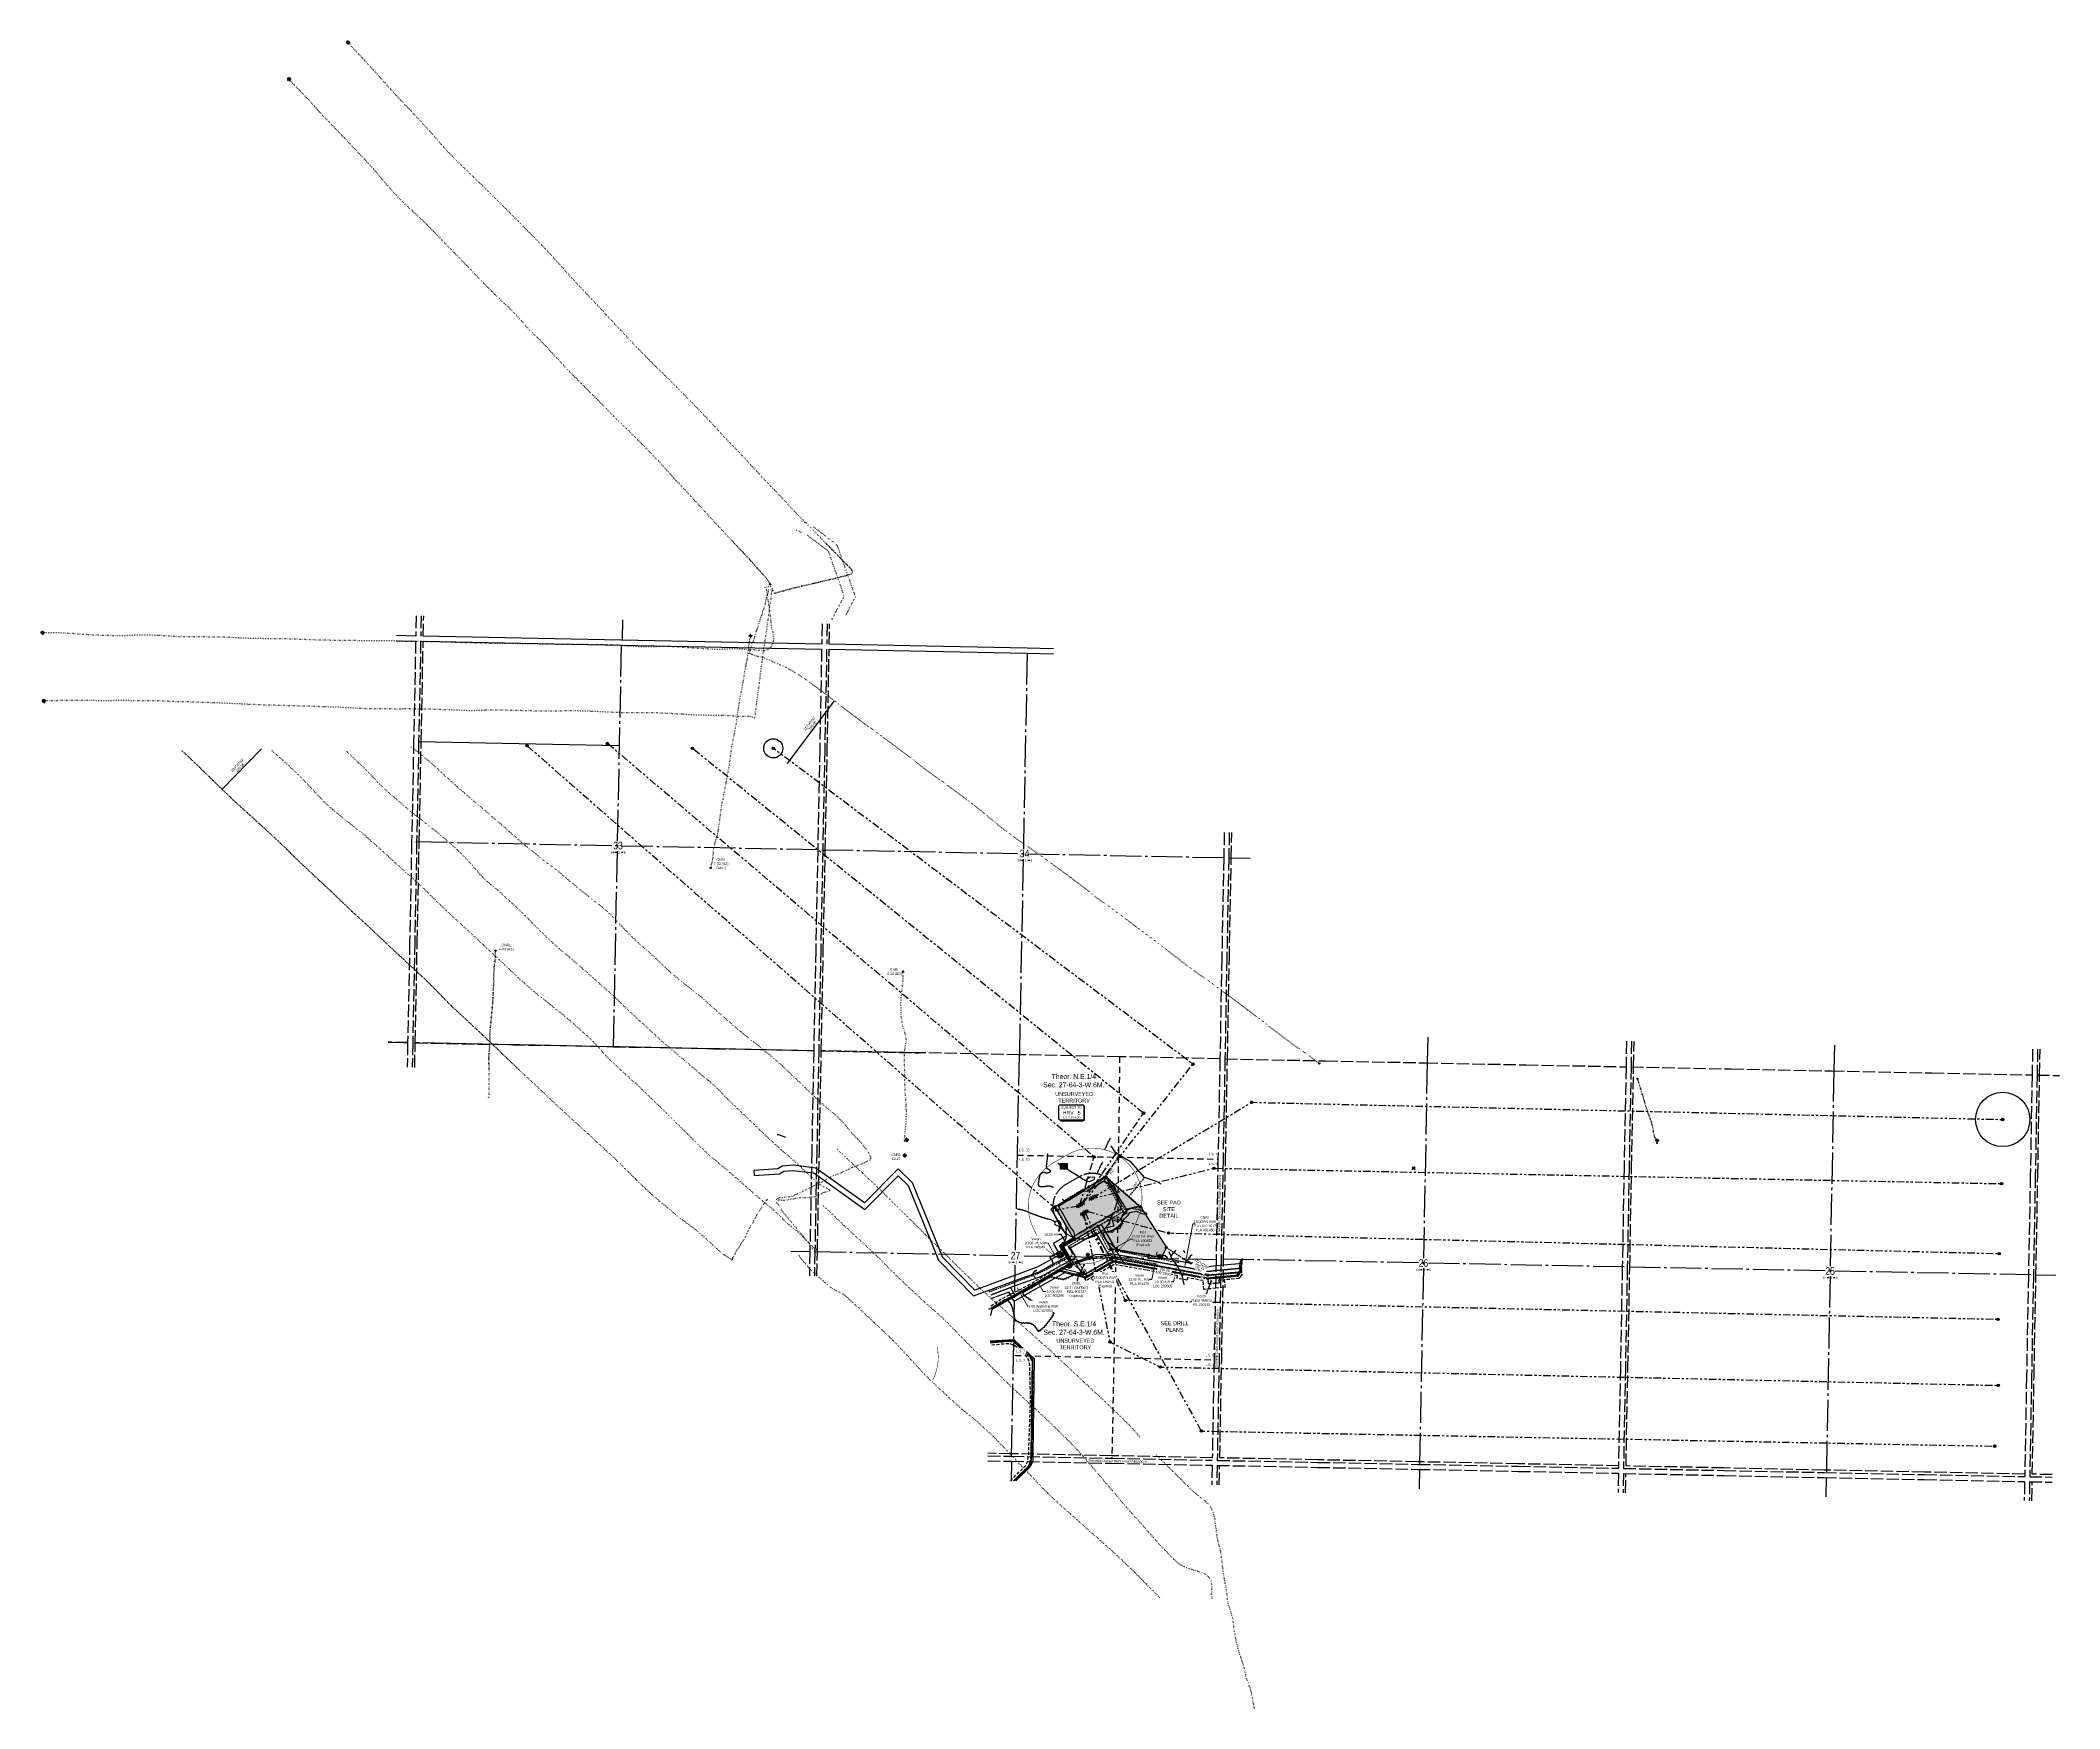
# Model space of a CAD drawing. Extents: x 398953 to 418778, y 6021401 to 6052343.
# Drawn here: x 407823 to 415912, y 6045662 to 6052343 of the extents above; entities that cross this region are included whole.
import ezdxf
from ezdxf.enums import TextEntityAlignment as Align

# ---------------------------------------------------------------- set-up
doc = ezdxf.new("R2018")
doc.units = 0
doc.header["$LTSCALE"] = 5
doc.header["$PDSIZE"] = 0.5
for name, pattern in [('0', [1, 1, 0]), ('foc-ACCESSROAD', [3.75, 2.5, -1.25]), ('foc-BUFFER', [16.75, 15, -1.75]), ('foc-DOT', [1, 0.2, -0.8]), ('foc-DRILLPATH', [14.75, 6, -1.75, 1.75, -1.75, 1.75, -1.75]), ('foc-LSD', [8, 5, -3]), ('foc-QUARTERLINE', [33, 25, -3, 2, -3]), ('foc-TIELINE', [1.875, 1.25, -0.625]), ('foc-TOPO', [1, 0.2, -0.8]), ('foc-TOPO-ephemeral', [6.25, 3.125, -0.625, 0.625, -0.625, 0.625, -0.625]), ('foc-TRAV', [1.875, 1.25, -0.625]), ('foc-UNSURVEYED', [12.5, 10, -2.5]), ('UG_PIPE', [1.875, 1.25, -0.625])]:
    doc.linetypes.add(name, pattern=pattern)
doc.layers.get('Defpoints').update_dxf_attribs({"color": 9})
for name, color, linetype in [('10', 1, 'Continuous'), ('35', 37, 'Continuous'), ('9', 3, 'Continuous'), ('ABADATA-DRILL', 8, 'foc-DOT'), ('ABADATA-DRILL-T', 8, 'Continuous'), ('AS-DRILL', 8, 'foc-DOT'), ('AS-PIPE-UG', 44, 'UG_PIPE'), ('AS-PIPE-UG-T', 44, 'Continuous'), ('AS-ROADS', 254, 'Continuous'), ('AS-SYMBOL', 7, 'Continuous'), ('AS-UNDERLAY-H', 141, 'Continuous'), ('AUX-BUFFER', 7, 'foc-BUFFER'), ('C-AR', 13, 'foc-ACCESSROAD'), ('C-RW', 13, 'Continuous'), ('C-SYMBOL', 7, 'Continuous'), ('C-WS', 13, 'foc-ACCESSROAD'), ('CG-NOTES', 7, 'Continuous'), ('CTW', 7, 'Continuous'), ('DETAIL-T', 7, 'Continuous'), ('DRILL-T', 8, 'Continuous'), ('F-RW', 190, 'Continuous'), ('F-WS', 190, 'foc-ACCESSROAD'), ('F-WS-S', 190, 'Continuous'), ('L-BD', 7, 'Continuous'), ('L-DETAIL-T', 3, 'Continuous'), ('L-MON', 1, 'Continuous'), ('L-ROAD-T', 7, 'Continuous'), ('L-SEC', 7, 'Continuous'), ('L-SECLBL', 7, 'Continuous'), ('L-SECQ', 8, 'foc-QUARTERLINE'), ('L-SECTION-LSD', 7, 'foc-LSD'), ('L-TIE', 7, 'foc-TIELINE'), ('L-USEC', 7, 'foc-UNSURVEYED'), ('locations_46ec34f8-837b-4', 7, 'Continuous'), ('P-CROSSINGS', 250, 'Continuous'), ('P-PDRILLPATH', 12, 'foc-DRILLPATH'), ('P-PROPOSED', 10, 'Continuous'), ('P-PROPOSED-H', 21, 'Continuous'), ('P-TRAV', 4, 'foc-TRAV'), ('P-TXT', 4, 'Continuous'), ('T-BUSH', 110, '0'), ('T-CREEK', 160, 'Continuous'), ('T-DRAW', 143, 'foc-TOPO-ephemeral'), ('T-GENERAL', 48, 'foc-TOPO'), ('T-SLOPE', 48, 'Continuous'), ('T-TIE', 201, 'foc-TIELINE'), ('T-WATER-T', 170, 'Continuous'), ('WETLAND', 143, 'Continuous')]:
    doc.layers.add(name, color=color, linetype=linetype)
for name, color, linetype, lineweight in [('AS-GENERAL', 48, 'Continuous', 18), ('C-AR-T', 13, 'Continuous', 9), ('C-RW-T', 13, 'Continuous', 9), ('C-WS-T', 13, 'Continuous', 9), ('F-RW-T', 190, 'Continuous', 9), ('F-WS-T', 190, 'Continuous', 9), ('T-TIE-T', 201, 'Continuous', 18)]:
    doc.layers.add(name, color=color, linetype=linetype, lineweight=lineweight)
doc.layers.add('Z-DRILL-POINT', color=7, linetype='Continuous', true_color=0x7575ff, plot=False)
doc.styles.add('100L', font='ARIALN.TTF', dxfattribs={"height": 11})
doc.styles.add('175L', font='ARIALN.TTF', dxfattribs={"height": 20})
doc.styles.add('80', font='ARIALN.TTF', dxfattribs={"height": 10})
doc.styles.add('80CG', font='ARIALN.TTF', dxfattribs={"height": 10})
doc.styles.add('80L', font='ARIALN.TTF', dxfattribs={"height": 10})
doc.styles.add('Crossing', font='ARIALN.TTF', dxfattribs={"height": 10})
doc.styles.add('foc-LtypeFont', font='ARIALN.TTF', dxfattribs={"height": 7.35})
doc.styles.add('HRV', font='ARIALN.TTF', dxfattribs={"height": 3})
doc.styles.add('SIMPLEX', font='ARIALN.TTF')
doc.styles.get("Standard").update_dxf_attribs({"font": 'ARIALN.TTF'})
doc.linetypes.add('foc-TOPO-flowdirection-NOLINE', pattern='A,0,[">",foc-LtypeFont,S=0.3,R=0,X=0,Y=-0.945],-20,[">",foc-LtypeFont,S=0.3,R=0,X=0,Y=-0.945],0', length=20)
doc.dimstyles.new('CG2011', dxfattribs={"dimscale": 5, "dimtxt": 9, "dimasz": 2, "dimexe": 0.2, "dimexo": 0.0625, "dimgap": 0.5, "dimtad": 0, "dimtih": 1, "dimtoh": 1, "dimzin": 0, "dimdsep": 46, "dimtxsty": '80CG', "dimcen": 0.1, "dimse1": 1, "dimse2": 1, "dimclrd": 256, "dimclrt": 256, "dimaunit": 1, "dimadec": 4, "dimazin": 0, "dimtfac": 0.06, "dimtofl": 0, "dimtmove": 0, "dimatfit": 1, "dimfxl": 0.2, "dimtolj": 1, "dimtzin": 0, "dimlwd": -1, "dimarcsym": 0})
doc.dimstyles.new('Compass 5 000', dxfattribs={"dimscale": 5, "dimtxt": 9, "dimasz": 2, "dimexe": 0.2, "dimexo": 0.0625, "dimgap": 0.5, "dimtad": 0, "dimtih": 1, "dimtoh": 1, "dimzin": 0, "dimdsep": 46, "dimtxsty": '80CG', "dimcen": 0.1, "dimse1": 1, "dimse2": 1, "dimclrd": 256, "dimclrt": 256, "dimaunit": 1, "dimadec": 4, "dimazin": 0, "dimtfac": 0.06, "dimtofl": 0, "dimtmove": 0, "dimatfit": 1, "dimfxl": 0.2, "dimtolj": 1, "dimtzin": 0, "dimlwd": -1, "dimarcsym": 0})

# ---------------------------------------------------------------- blocks, each defined once
blk = doc.blocks.new('L-SECLBL')
at = {"layer": '9', "color": 7}
for p, q in [((-5.1, -27.8), (-12.3, -27.8)), ((20.7, -27.8), (13.5, -27.8))]:
    blk.add_line(p, q, dxfattribs=at)
at = {"layer": '10', "color": 2, "style": 'SIMPLEX'}
blk.add_attdef('SEC', text='', height=30, dxfattribs=at).set_placement((0, 0), align=Align.MIDDLE)
at = {"layer": '10', "color": 5, "style": '80L'}
blk.add_attdef('TWP', text='', height=9.5, dxfattribs=at).set_placement((-14.4, -27.4), align=Align.MIDDLE_RIGHT)
blk.add_attdef('RGE', text='', height=9.5, dxfattribs=at).set_placement((3.6, -27.4), align=Align.MIDDLE_CENTER)
blk.add_attdef('MER', text='', height=9.5, dxfattribs=at).set_placement((23.2, -27.4), align=Align.MIDDLE_LEFT)
blk = doc.blocks.new('fdia')
at = {"color": 255, "const_width": 1}
blk.add_lwpolyline([(-0.5, 0, 1), (0.5, 0, 1)], format="xyb", close=True, dxfattribs=at)
blk = doc.blocks.new('Fdiaa')
blk.add_blockref('fdia', (0, 0))
blk = doc.blocks.new('fdib')
at = {"color": 1, "const_width": 1.6}
blk.add_lwpolyline([(-0.4, 0, 1), (0.4, 0, 1)], format="xyb", close=True, dxfattribs=at)
at = {"color": 1}
blk.add_circle((0, 0), 0.8, dxfattribs=at)
blk = doc.blocks.new('Fdibb')
blk.add_blockref('fdib', (0, 0))
blk = doc.blocks.new('fdicc')
for name in ['Fdibb', 'Fdiaa']:
    blk.add_blockref(name, (0, 0))
blk = doc.blocks.new('FDI')
blk.add_blockref('fdicc', (0, 0))
blk = doc.blocks.new('STRIA')
blk.add_hatch(color=255).paths.add_polyline_path([(0, 1.5), (-1.5, -0.9), (1.4, -0.9)])
blk = doc.blocks.new('STRIAA')
blk.add_blockref('STRIA', (0, 0))
blk = doc.blocks.new('STRIB')
at = {"color": 1}
blk.add_solid([(-1.1, -0.7), (0, 1.1), (1, -0.7)], dxfattribs=at)
blk = doc.blocks.new('STRIBB')
blk.add_blockref('STRIB', (0, 0))
blk = doc.blocks.new('STRICC')
for name in ['STRIAA', 'STRIBB']:
    blk.add_blockref(name, (0, 0))
blk = doc.blocks.new('fdspike')
blk.add_blockref('STRICC', (0, 0))
blk = doc.blocks.new('TRIA')
blk.add_hatch(color=255).paths.add_polyline_path([(0, 1.5), (-1.5, -0.9), (1.4, -0.9)])
blk = doc.blocks.new('TRIAA')
blk.add_blockref('TRIA', (0, 0))
blk = doc.blocks.new('TRIB')
at = {"color": 1}
blk.add_lwpolyline([(-1.1, -0.7), (0, 1.1), (1, -0.7)], close=True, dxfattribs=at)
blk = doc.blocks.new('TRIBB')
blk.add_blockref('TRIB', (0, 0))
blk = doc.blocks.new('TRICC')
for name in ['TRIAA', 'TRIBB']:
    blk.add_blockref(name, (0, 0))
blk = doc.blocks.new('plspike')
blk.add_blockref('TRICC', (0, 0))
blk = doc.blocks.new('*D46')
at = {"layer": 'Defpoints', "color": 0, "transparency": 16777216}
for p in [(411930.4, 6047530), (411937, 6047533.8), (411942.1, 6047525.2)]:
    blk.add_point(p, dxfattribs=at)
at = {"layer": 'P-TXT', "transparency": 16777216}
for p, q in [((411912.6, 6047560.7), (411902.6, 6047560.7)), ((411925.4, 6047538.6), (411912.6, 6047560.7)), ((411940.5, 6047512.7), (411945.5, 6047504.1))]:
    blk.add_line(p, q, dxfattribs=at)
for points in [[(411926.9, 6047539.5), (411924, 6047537.8), (411930.4, 6047530)], [(411942, 6047513.5), (411939.1, 6047511.9), (411935.5, 6047521.3)]]:
    blk.add_solid(points, dxfattribs=at)
at = {"layer": 'P-TXT', "transparency": 16777216, "insert": (411875.3, 6047560.7), "char_height": 10, "attachment_point": 5, "style": '80CG'}
blk.add_mtext('\\A1;10.00 A/R', dxfattribs=at)
blk = doc.blocks.new('HRV_Box')
blk.add_lwpolyline([(-44.3, 30.3), (45.4, 30.3, -0.414214), (50.4, 25.3), (50.4, -26.8, -0.414214), (45.4, -31.8), (-44.3, -31.8, -0.414214), (-49.3, -26.8), (-49.3, 25.3, -0.414214)], format="xyb", close=True)
at = {"const_width": 5, "flags": 128}
blk.add_lwpolyline([(-44.3, -34.3), (45.4, -34.3, 0.414214), (52.9, -26.8), (52.9, 25.3)], format="xyb", dxfattribs=at)
at = {"layer": 'CTW', "color": 5, "style": '80L'}
blk.add_text('SUBJECT TO', height=9.5, dxfattribs=at).set_placement((1, 11.8), align=Align.BOTTOM_CENTER)
at = {"layer": 'CTW', "color": 3, "style": 'HRV'}
blk.add_text('HRV', height=15, dxfattribs=at).set_placement((-12.4, -1.5), align=Align.MIDDLE_CENTER)
blk.add_attdef('0', text='', height=15, dxfattribs=at).set_placement((31.5, -1.5), align=Align.MIDDLE_CENTER)
at = {"layer": 'CTW', "color": 7, "style": '80L'}
blk.add_attdef('(N.W.1/4 00)', text='', height=7.12, dxfattribs=at).set_placement((1, -25.7), align=Align.BOTTOM_CENTER)
blk = doc.blocks.new('GAS')
h = blk.add_hatch(color=255)
h.dxf.hatch_style = 1
edge = h.paths.add_edge_path()
edge.add_arc((0, 0), 0.9, 0, 360)
for p, q in [((-0.8, 0), (-1.6, 0)), ((-0.6, 0.6), (-1.1, 1.1)), ((0, 0.8), (0, 1.6)), ((0.6, 0.6), (1.1, 1.1)), ((1.6, 0), (0.8, 0)), ((-0.6, -0.6), (-1.1, -1.1)), ((0, -0.8), (0, -1.6)), ((1.1, -1.1), (0.6, -0.6))]:
    blk.add_line(p, q)
blk.add_circle((0, 0), 0.8)
blk = doc.blocks.new('riser')
h = blk.add_hatch(color=255)
h.dxf.hatch_style = 1
edge = h.paths.add_edge_path()
edge.add_arc((0, 0), 0.7, 0, 360)
blk.add_hatch(color=48).paths.add_polyline_path([(0.6, -0.2), (-0.6, -0.2, 0.774597)])
at = {"color": 48}
blk.add_line((-0.6, -0.2), (0.6, -0.2), dxfattribs=at)
blk.add_circle((0, 0), 0.6, dxfattribs=at)
blk = doc.blocks.new('TEMP')
h = blk.add_hatch(color=255)
h.dxf.hatch_style = 1
h.paths.add_polyline_path([(0, 0.3), (-0.7, 1.2), (-0.7, 0.7), (-1.2, 0.7), (-0.3, 0), (-1.2, -0.7), (-0.7, -0.7), (-0.7, -1.2), (0, -0.3), (0.7, -1.2), (0.7, -0.7), (1.2, -0.7), (0.3, 0), (1.2, 0.7), (0.7, 0.7), (0.7, 1.2)])
h.paths.add_polyline_path([(0.6, 0.8), (0.6, 0.6), (0.8, 0.6), (0.1, 0), (0.8, -0.6), (0.6, -0.6), (0.6, -0.8), (0, -0.1), (-0.6, -0.8), (-0.6, -0.6), (-0.8, -0.6), (-0.1, 0), (-0.8, 0.6), (-0.6, 0.6), (-0.6, 0.8), (0, 0.1)], flags=16)
h = blk.add_hatch(color=1)
h.dxf.hatch_style = 1
h.paths.add_polyline_path([(0, 0.1), (-0.6, 0.8), (-0.6, 0.6), (-0.8, 0.6), (-0.1, 0), (-0.8, -0.6), (-0.6, -0.6), (-0.6, -0.8), (0, -0.1), (0.6, -0.8), (0.6, -0.6), (0.8, -0.6), (0.1, 0), (0.8, 0.6), (0.6, 0.6), (0.6, 0.8)])
at = {"color": 1}
for p, q in [((-0.1, 0), (0.1, 0)), ((0, 0.1), (0, -0.1))]:
    blk.add_line(p, q, dxfattribs=at)
at = {"color": 255, "flags": 128}
blk.add_lwpolyline([(-0.3, 0), (-1.2, 0.7), (-0.7, 0.7), (-0.7, 1.2), (0, 0.3), (0.7, 1.2), (0.7, 0.7), (1.2, 0.7), (0.3, 0), (1.2, -0.7), (0.7, -0.7), (0.7, -1.2), (0, -0.3), (-0.7, -1.2), (-0.7, -0.7), (-1.2, -0.7)], close=True, dxfattribs=at)
at = {"color": 1, "flags": 128}
blk.add_lwpolyline([(-0.1, 0), (-0.8, 0.6), (-0.6, 0.6), (-0.6, 0.8), (0, 0.1), (0.6, 0.8), (0.6, 0.6), (0.8, 0.6), (0.1, 0), (0.8, -0.6), (0.6, -0.6), (0.6, -0.8), (0, -0.1), (-0.6, -0.8), (-0.6, -0.6), (-0.8, -0.6)], close=True, dxfattribs=at)
blk = doc.blocks.new('xing2')
h = blk.add_hatch(color=50)
h.dxf.hatch_style = 1
edge = h.paths.add_edge_path()
edge.add_ellipse((0, 0), major_axis=(-12.5, 0), ratio=0.816297, start_angle=0, end_angle=360)
h = blk.add_hatch(color=250)
h.dxf.hatch_style = 1
edge = h.paths.add_edge_path()
edge.add_ellipse((0, -2), major_axis=(-12.5, 0), ratio=0.816297, start_angle=0, end_angle=180)
edge.add_line((12.5, -2), (12.5, 0))
edge.add_ellipse((0, 0), major_axis=(-12.5, 0), ratio=0.816297, start_angle=0, end_angle=180, ccw=False)
edge.add_line((-12.5, 0), (-12.5, -2))
at = {"color": 250}
blk.add_ellipse((0, 0), major_axis=(-12.5, 0), ratio=0.816297, dxfattribs=at)
blk.add_ellipse((0, -2), major_axis=(-12.5, 0), ratio=0.816297, start_param=0, end_param=3.141593, dxfattribs=at)
at = {"color": 250, "style": 'Crossing'}
blk.add_attdef('CROSSING', text='', height=9, dxfattribs=at).set_placement((0.1, 0), align=Align.MIDDLE_CENTER)
at = {"color": 250, "style": 'Crossing', "flags": 1}
for tag, p in [('DESCRIPTION', (0.1, -25.8)), ('LOCATION', (0.1, -39.3)), ('DWG_REF', (0.1, -52.8)), ('OWNER', (0.1, -12.5))]:
    blk.add_attdef(tag, text='', height=9, dxfattribs=at).set_placement(p, align=Align.MIDDLE_CENTER)
blk = doc.blocks.new('BH-Existing')
at = {"layer": 'ABADATA-DRILL-T'}
h = blk.add_hatch(color=256, dxfattribs=at)
h.dxf.hatch_style = 1
edge = h.paths.add_edge_path()
edge.add_arc((0, 0), 0.5, 0, 360)
blk.add_circle((0, 0), 0.5, dxfattribs=at)
blk = doc.blocks.new('GABD')
for p, q in [((-0.8, 0), (-1.6, 0)), ((0, 0.8), (0, 1.6)), ((1.6, 0), (0.8, 0)), ((0, -0.8), (0, -1.6))]:
    blk.add_line(p, q)
blk.add_circle((0, 0), 0.8)
blk = doc.blocks.new('*U60')
at = {"layer": '35', "color": 3}
blk.add_circle((0, 0), 10, dxfattribs=at)
at = {"layer": '35', "color": 3, "lineweight": 30, "flags": 104}
blk.add_attdef('RP', text='', height=10, dxfattribs=at).set_placement((-15.7, -17), align=Align.MIDDLE_CENTER)
blk = doc.blocks.new('WC')
at = {"layer": 'L-MON'}
h = blk.add_hatch(color=255, dxfattribs=at)
h.dxf.hatch_style = 1
edge = h.paths.add_edge_path()
edge.add_arc((0, 0), 0.9, 0, 360)
at = {"layer": 'L-MON', "color": 240, "flags": 128}
for points in [[(-0.6, 0.5), (-1.2, 1.1)], [(0.5, 0.6), (1.1, 1.2)], [(-1.2, -1.2), (-0.6, -0.6)], [(1.2, -1.2), (0.6, -0.6)]]:
    blk.add_lwpolyline(points, dxfattribs=at)
at = {"layer": 'L-MON', "color": 240}
for radius in [0.8, 0.373]:
    blk.add_circle((0, 0), radius, dxfattribs=at)
blk = doc.blocks.new('plbh')
at = {"layer": 'L-MON'}
h = blk.add_hatch(color=255, dxfattribs=at)
h.dxf.hatch_style = 1
edge = h.paths.add_edge_path()
edge.add_arc((0, 0), 1.16, 0, 360)
h = blk.add_hatch(color=256, dxfattribs=at)
h.dxf.hatch_style = 1
h.paths.add_polyline_path([(-0.96, 0, 1), (0.96, 0, 1)])
h.paths.add_polyline_path([(0.91, 0, -1), (-0.91, 0, -1)], flags=16)
h.paths.add_polyline_path([(0.45, 0, -1), (-0.45, 0, -1)], flags=0)
h = blk.add_hatch(color=256, dxfattribs=at)
h.dxf.hatch_style = 1
h.paths.add_polyline_path([(-0.45, 0, 1), (0.45, 0, 1)])
h.paths.add_polyline_path([(0.4, 0, -1), (-0.4, 0, -1)], flags=16)
at = {"layer": 'L-MON', "color": 240}
for radius in [0.96, 0.91, 0.45, 0.4]:
    blk.add_circle((0, 0), radius, dxfattribs=at)
blk = doc.blocks.new('*D64')
at = {"layer": 'C-AR-T', "transparency": 16777216}
for p, q in [((411808.4, 6047386.3), (411803.3, 6047394.9)), ((411823.9, 6047360.6), (411840.8, 6047332.3)), ((411840.8, 6047332.3), (411850.8, 6047332.3))]:
    blk.add_line(p, q, dxfattribs=at)
for points in [[(411809.9, 6047387.1), (411807, 6047385.4), (411813.6, 6047377.7)], [(411825.3, 6047361.4), (411822.4, 6047359.7), (411818.7, 6047369.1)]]:
    blk.add_solid(points, dxfattribs=at)
at = {"layer": 'Defpoints', "color": 0, "transparency": 16777216}
for p in [(411799.7, 6047369.4), (411804.8, 6047360.8), (411818.7, 6047369.1)]:
    blk.add_point(p, dxfattribs=at)
at = {"layer": 'C-AR-T', "transparency": 16777216, "insert": (411885.1, 6047332.3), "char_height": 10, "width": 390.648, "attachment_point": 5, "style": '80CG'}
blk.add_mtext('\\A1;Veren\\P10.00 A/R\\PLOC 901296', dxfattribs=at)
blk = doc.blocks.new('*D65')
at = {"layer": 'C-AR-T', "transparency": 16777216}
for p, q in [((411741.7, 6047337.8), (411736.8, 6047346.5)), ((411754, 6047316.1), (411778.5, 6047272.7)), ((411778.5, 6047272.7), (411788.5, 6047272.7))]:
    blk.add_line(p, q, dxfattribs=at)
for points in [[(411743.2, 6047338.7), (411740.3, 6047337), (411746.7, 6047329.1)], [(411755.5, 6047316.9), (411752.6, 6047315.3), (411749.1, 6047324.8)]]:
    blk.add_solid(points, dxfattribs=at)
at = {"layer": 'Defpoints', "color": 0, "transparency": 16777216}
for p in [(411746.7, 6047329.1), (411868.7, 6047398), (411871.1, 6047393.7)]:
    blk.add_point(p, dxfattribs=at)
at = {"layer": 'C-AR-T', "transparency": 16777216, "insert": (411840.4, 6047272.7), "char_height": 10, "attachment_point": 5, "style": '80CG', "bg_fill": 3, "box_fill_scale": 1.1, "bg_fill_color": 256, "bg_fill_true_color": 13158600, "bg_fill_transparency": 0}
blk.add_mtext('\\A1;Veren\\P5.00 Waterline R/W\\PLOC 200508', dxfattribs=at)
blk = doc.blocks.new('*D69')
at = {"layer": 'C-AR-T', "transparency": 16777216}
for p, q in [((411860.4, 6047526), (411850.4, 6047526)), ((411886, 6047478.8), (411860.4, 6047526)), ((411905.1, 6047443.6), (411909.8, 6047434.9))]:
    blk.add_line(p, q, dxfattribs=at)
for points in [[(411887.5, 6047479.6), (411884.5, 6047478), (411890.8, 6047470)], [(411906.5, 6047444.4), (411903.6, 6047442.9), (411900.3, 6047452.4)]]:
    blk.add_solid(points, dxfattribs=at)
at = {"layer": 'Defpoints', "color": 0, "transparency": 16777216}
for p in [(411831, 6047437.6), (411840.6, 6047420), (411890.8, 6047470)]:
    blk.add_point(p, dxfattribs=at)
at = {"layer": 'C-AR-T', "transparency": 16777216, "insert": (411810.9, 6047526), "char_height": 10, "attachment_point": 5, "style": '80CG', "bg_fill": 3, "box_fill_scale": 1.1, "bg_fill_color": 256, "bg_fill_true_color": 13158600, "bg_fill_transparency": 0}
blk.add_mtext('\\A1;Veren\\P20.00 P/L R/W\\PPLA 240942', dxfattribs=at)
blk = doc.blocks.new('*D70')
at = {"layer": 'F-RW-T', "transparency": 16777216}
for p, q in [((412011.4, 6047413.4), (412005.3, 6047421.4)), ((412032.7, 6047385.7), (412038.8, 6047377.8)), ((412038.8, 6047377.8), (412048.8, 6047377.8))]:
    blk.add_line(p, q, dxfattribs=at)
for points in [[(412012.7, 6047414.4), (412010.1, 6047412.4), (412017.5, 6047405.5)], [(412034, 6047386.7), (412031.3, 6047384.7), (412026.6, 6047393.7)]]:
    blk.add_solid(points, dxfattribs=at)
at = {"layer": 'F-RW-T', "transparency": 16777216, "insert": (412087.8, 6047377.8), "char_height": 10, "attachment_point": 5, "style": '80CG', "bg_fill": 3, "box_fill_scale": 1.1, "bg_fill_color": 256, "bg_fill_true_color": 13158600, "bg_fill_transparency": 0}
blk.add_mtext('\\A1;PGI\\P15.00 P/L R/W\\PPLA 190452\\P(Expired)', dxfattribs=at)
at = {"layer": 'Defpoints', "color": 0, "transparency": 16777216}
for p in [(412031.8, 6047416.4), (412026.6, 6047393.7), (412040.9, 6047404.6)]:
    blk.add_point(p, dxfattribs=at)
blk = doc.blocks.new('*D71')
at = {"layer": 'Defpoints', "color": 0, "transparency": 16777216}
for p in [(412066.8, 6047579.9), (412080, 6047587.6), (412127.7, 6047506)]:
    blk.add_point(p, dxfattribs=at)
at = {"layer": 'F-RW-T', "transparency": 16777216}
for p, q in [((412105.9, 6047493.2), (412097.2, 6047488.2)), ((412136.3, 6047511), (412190, 6047542.4)), ((412190, 6047542.4), (412200, 6047542.4))]:
    blk.add_line(p, q, dxfattribs=at)
for points in [[(412105, 6047494.7), (412106.7, 6047491.8), (412114.5, 6047498.3)], [(412135.4, 6047512.5), (412137.1, 6047509.6), (412127.7, 6047506)]]:
    blk.add_solid(points, dxfattribs=at)
at = {"layer": 'F-RW-T', "transparency": 16777216, "insert": (412239.1, 6047542.4), "char_height": 10, "attachment_point": 5, "style": '80CG'}
blk.add_mtext('\\A1;PGI\\P15.00 P/L R/W\\PPLA 190452\\P(Expired)', dxfattribs=at)
blk = doc.blocks.new('*D72')
at = {"layer": 'Defpoints', "color": 0, "transparency": 16777216}
for p in [(412398.5, 6047416.4), (412401.3, 6047431.2), (412404.8, 6047415.3)]:
    blk.add_point(p, dxfattribs=at)
at = {"layer": 'F-RW-T', "transparency": 16777216}
for p, q in [((412409.4, 6047439.9), (412439.6, 6047603.3)), ((412439.6, 6047603.3), (412449.6, 6047603.3)), ((412403, 6047405.4), (412401.2, 6047395.6))]:
    blk.add_line(p, q, dxfattribs=at)
for points in [[(412401.4, 6047405.7), (412404.7, 6047405.1), (412404.8, 6047415.3)], [(412407.7, 6047440.2), (412411, 6047439.6), (412407.6, 6047430)]]:
    blk.add_solid(points, dxfattribs=at)
at = {"layer": 'F-RW-T', "transparency": 16777216, "insert": (412488.7, 6047603.3), "char_height": 10, "attachment_point": 5, "style": '80CG'}
blk.add_mtext('\\A1;CNRL\\P15.00 P/L R/W\\PPlan 042 1617\\PPLA 991450', dxfattribs=at)
blk = doc.blocks.new('*D77')
at = {"layer": 'C-RW-T', "transparency": 16777216}
for p, q in [((412294.9, 6047481.4), (412296.8, 6047491.2)), ((412287.6, 6047442.1), (412276.1, 6047380.1)), ((412276.1, 6047380.1), (412266.1, 6047380.1))]:
    blk.add_line(p, q, dxfattribs=at)
for points in [[(412286, 6047442.4), (412289.3, 6047441.8), (412289.5, 6047452)], [(412293.3, 6047481.7), (412296.6, 6047481.1), (412293.1, 6047471.5)]]:
    blk.add_solid(points, dxfattribs=at)
at = {"layer": 'Defpoints', "color": 0, "transparency": 16777216}
for p in [(412289.5, 6047452), (412324.8, 6047445.4), (412328.4, 6047465)]:
    blk.add_point(p, dxfattribs=at)
at = {"layer": 'C-RW-T', "transparency": 16777216, "insert": (412226.6, 6047380.1), "char_height": 10, "attachment_point": 5, "style": '80CG'}
blk.add_mtext('\\A1;Veren\\P20.00 P/L R/W\\PPLA 151378', dxfattribs=at)
blk = doc.blocks.new('*D78')
at = {"layer": 'C-RW-T', "transparency": 16777216}
for p, q in [((412371.3, 6047416.4), (412373.1, 6047426.3)), ((412362.9, 6047370.5), (412352.9, 6047370.5)), ((412366, 6047387.2), (412362.9, 6047370.5))]:
    blk.add_line(p, q, dxfattribs=at)
for points in [[(412369.7, 6047416.7), (412373, 6047416.1), (412369.5, 6047406.6)], [(412364.3, 6047387.5), (412367.6, 6047386.9), (412367.8, 6047397)]]:
    blk.add_solid(points, dxfattribs=at)
at = {"layer": 'Defpoints', "color": 0, "transparency": 16777216}
for p in [(412367.8, 6047397), (412372.9, 6047396.1), (412374.6, 6047405.7)]:
    blk.add_point(p, dxfattribs=at)
at = {"layer": 'C-RW-T', "transparency": 16777216, "insert": (412318.6, 6047370.5), "char_height": 10, "attachment_point": 5, "style": '80CG'}
blk.add_mtext('\\A1;Veren\\P10.00 A/R\\PLOC 200505', dxfattribs=at)

msp = doc.modelspace()

# ---------------------------------------------------------------- hatches: boundary and pattern name
at = {"layer": 'AS-ROADS'}
h = msp.add_hatch(color=256, dxfattribs=at)
h.dxf.hatch_style = 1
h.paths.add_polyline_path([(411963.745, 6047550.869), (411966.495, 6047556.488), (411962.899, 6047571.838), (411950.918, 6047588.338), (411939.863, 6047606.476), (411927.004, 6047630.304), (411919.861, 6047643.059), (411907.864, 6047661.255), (411902.007, 6047673.784), (411912.788, 6047680.743), (411923.247, 6047686.723), (411941.774, 6047698.116), (411977.938, 6047719.487), (412002.297, 6047735.486), (412018.438, 6047733.785), (412035.074, 6047745.531), (412052.811, 6047755.556), (412069.167, 6047766.029), (412085.288, 6047774.391), (412088.817, 6047768.802), (412092.849, 6047767.394), (412097.442, 6047770.077), (412108.996, 6047752.919), (412123.496, 6047729.654), (412141.967, 6047697.405), (412155.08, 6047673.603), (412149.816, 6047670.262), (412149.214, 6047665.846), (412150.909, 6047662.286), (412133.06, 6047652.088), (412107.323, 6047637.069), (412084.006, 6047623.707), (412060.494, 6047609.985), (412038.229, 6047598.396), (412013.871, 6047583.474), (411990.384, 6047569.335), (411978.653, 6047562.315)])
at = {"layer": 'AS-UNDERLAY-H'}
h = msp.add_hatch(color=256, dxfattribs=at)
h.dxf.hatch_style = 1
h.paths.add_polyline_path([(411910.1, 6047844.794), (411936.186, 6047844.794), (411936.186, 6047822.433), (411910.1, 6047822.433)])
at = {"layer": 'P-PROPOSED-H'}
h = msp.add_hatch(color=256, dxfattribs=at)
h.dxf.hatch_style = 1
h.paths.add_polyline_path([(412059.41, 6047593.553), (411965.893, 6047539.068), (411887.899, 6047672.938), (412091.294, 6047791.439), (412230.918, 6047670.439), (412333.975, 6047508.887), (412314.402, 6047469.083), (412305.301, 6047469.262), (412263.282, 6047477.034), (412112.067, 6047503.172)])
h = msp.add_hatch(color=256, dxfattribs=at)
h.dxf.hatch_style = 1
h.paths.add_polyline_path([(411944.542, 6047453.161), (411907.554, 6047516.648), (411960.861, 6047547.705), (411965.893, 6047539.068), (411921.223, 6047513.043), (411954.146, 6047456.532)])

# ---------------------------------------------------------------- linework, layer by layer
at = {"color": 6}
for centre, radius in [((410759.001, 6049507.83), 38.397), ((415684.422, 6048021.095), 108.802)]:
    msp.add_circle(centre, radius, dxfattribs=at)
at = {"layer": 'ABADATA-DRILL', "flags": 128}
for points in [[(410764.226, 6050130.517), (410764.226, 6050130.517), (410764.226, 6050130.517), (410764.226, 6050130.517), (410764.196, 6050130.508), (410764.175, 6050130.468), (410764.54, 6050130.231), (410765.097, 6050130.04), (410765.675, 6050129.929), (410765.962, 6050129.793), (410765.959, 6050129.613), (410765.925, 6050129.414), (410765.851, 6050129.225), (410765.716, 6050128.968), (410765.628, 6050128.579), (410765.291, 6050128.226), (410764.76, 6050128.176), (410764.423, 6050128.323), (410764.226, 6050128.477), (410763.957, 6050128.532), (410763.555, 6050128.44), (410763.135, 6050128.458), (410762.997, 6050128.541), (410762.71, 6050128.707), (410762.482, 6050128.811), (410762.227, 6050129.066), (410762.471, 6050129.261), (410762.684, 6050129.387), (410762.834, 6050129.414), (410762.844, 6050129.414), (410762.864, 6050129.414), (410762.995, 6050129.451), (410763.237, 6050129.556), (410763.69, 6050129.727), (410764.375, 6050129.954), (410765.28, 6050130.226), (410766.346, 6050130.485), (410767.581, 6050130.741), (410768.977, 6050131.054), (410770.435, 6050131.425), (410771.963, 6050131.815), (410773.582, 6050132.244), (410775.311, 6050132.71), (410777.182, 6050133.223), (410778.529, 6050133.597), (410779.978, 6050134.028), (410782.775, 6050134.884), (410785.723, 6050135.726), (410788.87, 6050136.594), (410791.927, 6050137.444), (410794.914, 6050138.256), (410797.779, 6050139.02), (410800.666, 6050139.833), (410803.674, 6050140.694), (410806.791, 6050141.543), (410809.888, 6050142.402), (410813.046, 6050143.29), (410816.204, 6050144.159), (410819.361, 6050145.007), (410822.478, 6050145.846), (410825.596, 6050146.725), (410828.673, 6050147.544), (410831.67, 6050148.366), (410834.516, 6050149.19), (410837.301, 6050149.915), (410840.104, 6050150.54), (410842.897, 6050151.186), (410845.471, 6050151.835), (410847.933, 6050152.427), (410850.435, 6050153.008), (410853.097, 6050153.606), (410855.668, 6050154.155), (410858.117, 6050154.587), (410860.435, 6050154.992), (410862.817, 6050155.565), (410865.341, 6050156.266), (410868.138, 6050157.071), (410871.164, 6050157.892), (410874.231, 6050158.711), (410877.287, 6050159.512), (410880.472, 6050160.239), (410883.796, 6050160.894), (410887.059, 6050161.51), (410890.002, 6050162.152), (410892.966, 6050162.844), (410896.15, 6050163.542), (410899.525, 6050164.236), (410902.759, 6050164.932), (410905.793, 6050165.623), (410908.516, 6050166.239), (410911.269, 6050166.895), (410914.224, 6050167.618), (410917.169, 6050168.38), (410919.965, 6050169.155), (410922.72, 6050169.891), (410925.454, 6050170.548), (410928.276, 6050171.132), (410931.154, 6050171.536), (410933.961, 6050171.861), (410936.633, 6050172.458), (410939.27, 6050173.267), (410941.907, 6050174.105), (410944.534, 6050174.944), (410947.07, 6050175.734), (410949.584, 6050176.455), (410952.249, 6050177.162), (410955.255, 6050177.944), (410958.339, 6050178.663), (410961.603, 6050179.329), (410964.796, 6050179.966), (410967.799, 6050180.598), (410970.961, 6050181.185), (410974.614, 6050181.814), (410978.369, 6050182.5), (410981.963, 6050183.21), (410985.368, 6050183.913), (410988.803, 6050184.646), (410992.017, 6050185.363), (410995.092, 6050186.062), (410998.127, 6050186.823), (411001.074, 6050187.665), (411003.92, 6050188.439), (411006.716, 6050189.195), (411009.351, 6050189.953), (411011.907, 6050190.723), (411014.523, 6050191.512), (411017.428, 6050192.275), (411020.183, 6050192.981), (411022.807, 6050193.669), (411025.671, 6050194.383), (411028.797, 6050195.182), (411031.764, 6050195.984), (411034.71, 6050196.776), (411037.755, 6050197.537), (411040.901, 6050198.285), (411043.906, 6050199.046), (411046.872, 6050199.818), (411049.957, 6050200.547), (411053.262, 6050201.273), (411056.477, 6050202.01), (411059.542, 6050202.73), (411062.366, 6050203.444), (411065.021, 6050204.192), (411065.374, 6050204.295), (411067.519, 6050205.043), (411069.932, 6050206.206), (411072.042, 6050207.715), (411073.838, 6050209.55), (411075.268, 6050211.532), (411076.265, 6050213.443), (411076.819, 6050215.163), (411076.868, 6050216.622), (411076.413, 6050217.911), (411076.297, 6050218.113), (411075.678, 6050219.176), (411074.821, 6050220.373), (411074.675, 6050220.546), (411073.736, 6050221.624), (411072.435, 6050223.13), (411070.931, 6050224.98), (411069.329, 6050226.922), (411067.57, 6050229.027), (411065.504, 6050231.318), (411063.025, 6050233.937), (411060.38, 6050236.74), (411057.488, 6050239.747), (411055.79, 6050241.371), (411053.892, 6050243.038), (411051.699, 6050244.932), (411049.213, 6050247.171), (411046.572, 6050249.713), (411044.425, 6050251.896), (411043.758, 6050252.609), (411040.798, 6050255.688), (411037.473, 6050258.984), (411033.942, 6050262.534), (411030.268, 6050266.437), (411026.39, 6050270.684), (411022.197, 6050275.157), (411017.727, 6050279.786), (411013.052, 6050284.649), (411008.171, 6050289.716), (411003.015, 6050295.068), (410997.722, 6050300.563), (410992.301, 6050306.201), (410987.576, 6050311.064), (410986.723, 6050311.941), (410981.134, 6050317.652), (410976.044, 6050322.803), (410975.495, 6050323.354), (410969.707, 6050329.119), (410963.804, 6050335.126), (410960.334, 6050338.735), (410949.779, 6050349.744), (410945.8, 6050353.923), (410939.752, 6050360.213), (410933.585, 6050366.536), (410927.31, 6050372.95), (410920.847, 6050379.458), (410914.255, 6050386.039), (410907.565, 6050392.742), (410900.866, 6050399.485), (410895.717, 6050404.677), (410894.05, 6050406.35), (410887.204, 6050413.256), (410880.349, 6050420.202), (410873.453, 6050427.089), (410866.517, 6050433.956), (410859.651, 6050440.852), (410852.826, 6050447.818), (410846.104, 6050454.861), (410839.473, 6050462.013), (410832.892, 6050469.173), (410826.251, 6050476.285), (410819.548, 6050483.348), (410812.846, 6050490.421), (410806.205, 6050497.573), (410799.634, 6050504.734), (410792.993, 6050511.876), (410786.311, 6050518.958), (410779.609, 6050526.041), (410772.896, 6050533.094), (410766.183, 6050540.098), (410759.459, 6050547.091), (410752.723, 6050554.015), (410745.958, 6050560.909), (410739.163, 6050567.844), (410732.378, 6050574.828), (410725.665, 6050581.842), (410718.992, 6050588.894), (410712.351, 6050596.006), (410705.77, 6050603.147), (410699.19, 6050610.337), (410692.64, 6050617.527), (410686.069, 6050624.708), (410679.448, 6050631.829), (410672.806, 6050638.941), (410666.165, 6050646.083), (410659.653, 6050653.132), (410653.031, 6050660.264), (410646.38, 6050667.356), (410639.697, 6050674.419), (410632.994, 6050681.482), (410626.291, 6050688.525), (410619.589, 6050695.578), (410612.876, 6050702.641), (410606.143, 6050709.694), (410599.42, 6050716.718), (410592.687, 6050723.731), (410585.882, 6050730.706), (410579.047, 6050737.622), (410572.242, 6050744.587), (410565.568, 6050751.57), (410558.886, 6050758.642), (410552.274, 6050765.733), (410545.703, 6050772.874), (410539.133, 6050780.064), (410532.583, 6050787.265), (410526.053, 6050794.454), (410519.543, 6050801.623), (410513.003, 6050808.813), (410506.432, 6050815.984), (410499.771, 6050823.086), (410493.096, 6050830.038), (410486.362, 6050837.052), (410479.669, 6050844.095), (410472.956, 6050851.138), (410466.192, 6050858.122), (410459.408, 6050865.087), (410452.623, 6050872.052), (410445.859, 6050879.036), (410439.086, 6050886.04), (410432.302, 6050893.035), (410425.498, 6050900.03), (410418.724, 6050907.044), (410411.951, 6050914.079), (410405.208, 6050921.093), (410398.464, 6050928.076), (410391.669, 6050935.031), (410384.814, 6050941.967), (410377.938, 6050948.854), (410371.072, 6050955.75), (410364.216, 6050962.656), (410355.987, 6050970.919), (410349.121, 6050977.805), (410342.275, 6050984.691), (410335.388, 6050991.528), (410328.419, 6050998.296), (410321.37, 6051005.006), (410314.32, 6051011.686), (410307.27, 6051018.375), (410300.23, 6051025.075), (410293.221, 6051031.824), (410286.294, 6051038.641), (410279.407, 6051045.498), (410272.531, 6051052.364), (410265.644, 6051059.221), (410258.788, 6051066.087), (410251.942, 6051072.993), (410245.148, 6051079.958), (410238.455, 6051087.011), (410231.753, 6051094.084), (410225.029, 6051101.107), (410218.296, 6051108.131), (410211.621, 6051115.073), (410204.908, 6051122.086), (410198.205, 6051129.139), (410191.522, 6051136.202), (410184.85, 6051143.275), (410178.178, 6051150.357), (410171.495, 6051157.42), (410164.792, 6051164.443), (410158.068, 6051171.456), (410151.335, 6051178.48), (410148.062, 6051181.925), (410144.673, 6051185.542), (410138.031, 6051192.654), (410131.359, 6051199.746), (410124.697, 6051206.858), (410118.076, 6051213.99), (410111.485, 6051221.141), (410104.864, 6051228.262), (410098.204, 6051235.434), (410091.643, 6051242.595), (410085.062, 6051249.745), (410078.42, 6051256.847), (410071.718, 6051263.9), (410065.005, 6051270.963), (410058.414, 6051278.114), (410051.874, 6051285.304), (410045.273, 6051292.445), (410038.622, 6051299.557), (410031.959, 6051306.62), (410025.266, 6051313.652), (410018.512, 6051320.656), (410011.759, 6051327.66), (410005.015, 6051334.674), (409998.353, 6051341.746), (409991.711, 6051348.858), (409985.059, 6051355.95), (409978.417, 6051363.042), (409971.875, 6051370.122), (409965.294, 6051377.273), (409958.674, 6051384.434), (409952.083, 6051391.595), (409945.602, 6051398.724), (409939.072, 6051405.923), (409932.689, 6051412.97), (409926.18, 6051420.199), (409919.711, 6051427.448), (409913.202, 6051434.687), (409906.595, 6051442.028), (409900.096, 6051449.268), (409893.567, 6051456.507), (409887.037, 6051463.697), (409880.535, 6051470.786), (409873.935, 6051477.947), (409867.334, 6051485.098), (409860.703, 6051492.24), (409854.022, 6051499.382), (409847.37, 6051506.464), (409840.657, 6051513.508), (409833.852, 6051520.453), (409827.027, 6051527.378), (409820.263, 6051534.372), (409813.5, 6051541.406), (409806.757, 6051548.45), (409799.973, 6051555.435), (409793.137, 6051562.351), (409786.261, 6051569.227), (409779.423, 6051576.033), (409772.567, 6051582.929), (409765.772, 6051589.873), (409758.989, 6051596.878), (409752.205, 6051603.873), (409745.36, 6051610.838), (409738.495, 6051617.735), (409731.609, 6051624.641), (409724.743, 6051631.547), (409717.878, 6051638.464), (409711.033, 6051645.39), (409704.218, 6051652.335), (409697.403, 6051659.29), (409690.568, 6051666.236), (409683.642, 6051673.113), (409676.663, 6051679.881), (409669.645, 6051686.651), (409662.626, 6051693.4), (409655.659, 6051700.208), (409648.803, 6051707.124), (409640.312, 6051715.772), (409628.207, 6051727.862), (409621.279, 6051734.68), (409614.342, 6051741.507), (409607.415, 6051748.355), (409600.497, 6051755.152), (409593.549, 6051761.93), (409586.55, 6051768.679), (409579.531, 6051775.398), (409572.502, 6051782.137), (409565.483, 6051788.866), (409558.454, 6051795.616), (409551.455, 6051802.355), (409544.426, 6051809.084), (409537.387, 6051815.834), (409530.644, 6051822.367), (409523.745, 6051829.064), (409516.736, 6051835.823), (409509.747, 6051842.572), (409502.78, 6051849.37), (409495.863, 6051856.217), (409488.956, 6051863.054), (409482.1, 6051869.98), (409475.307, 6051876.975), (409468.481, 6051883.91), (409461.666, 6051890.836), (409454.923, 6051897.869), (409448.312, 6051905.001), (409441.783, 6051912.23), (409435.353, 6051919.428), (409428.895, 6051926.716), (409422.517, 6051934.023), (409416.18, 6051941.359), (409409.834, 6051948.755), (409403.488, 6051956.141), (409397.08, 6051963.428), (409390.62, 6051970.637), (409384.151, 6051977.885), (409377.683, 6051985.134), (409371.133, 6051992.334), (409364.601, 6051999.424), (409358, 6052006.555), (409351.348, 6052013.647), (409344.675, 6052020.729), (409338.064, 6052027.87), (409331.494, 6052035.031), (409324.923, 6052042.201), (409318.373, 6052049.381), (409311.712, 6052056.503), (409304.969, 6052063.527), (409298.195, 6052070.552), (409291.422, 6052077.566), (409284.608, 6052084.551), (409277.854, 6052091.546), (409271.181, 6052098.598), (409264.529, 6052105.69), (409257.929, 6052112.861), (409251.338, 6052120.022), (409244.737, 6052127.183), (409238.188, 6052134.383), (409231.688, 6052141.612), (409225.168, 6052148.801), (409218.629, 6052156.021), (409212.169, 6052163.22), (409205.67, 6052170.469), (409199.161, 6052177.688), (409192.622, 6052184.928), (409186.072, 6052192.118), (409179.572, 6052199.337), (409173.104, 6052206.635), (409166.667, 6052213.963), (409160.189, 6052221.242), (409153.68, 6052228.491), (409147.161, 6052235.731), (409140.56, 6052242.892), (409133.939, 6052249.993), (409127.317, 6052257.105), (409120.686, 6052264.246), (409114.065, 6052271.368), (409107.413, 6052278.48), (409100.751, 6052285.582), (409094.118, 6052292.624), (409087.436, 6052299.706), (409080.784, 6052306.798), (409074.214, 6052313.949), (409067.668, 6052321.389), (409055.934, 6052335.042)], [(410744.222, 6050165.08), (410744.222, 6050165.08), (410744.232, 6050165.1), (410744.233, 6050165.17), (410744.299, 6050165.439), (410744.411, 6050165.577), (410744.574, 6050165.694), (410744.928, 6050165.927), (410745.373, 6050166.138), (410745.685, 6050166.282), (410745.977, 6050166.376), (410746.167, 6050166.363), (410746.266, 6050166.301), (410746.273, 6050166.16), (410746.228, 6050165.901), (410746.061, 6050165.034), (410745.91, 6050164.497), (410745.519, 6050163.395), (410745.138, 6050162.332), (410744.989, 6050161.905), (410744.842, 6050161.558), (410744.717, 6050161.3), (410744.674, 6050161.141), (410744.682, 6050161.051), (410744.774, 6050160.609), (410744.738, 6050160.319), (410744.515, 6050160.664), (410744.186, 6050161.24), (410743.771, 6050161.999), (410743.291, 6050163.028), (410742.87, 6050164.017), (410742.697, 6050164.88), (410742.641, 6050165.592), (410742.527, 6050166.404), (410742.574, 6050167.283), (410743.184, 6050167.761), (410744.138, 6050167.953), (410745.389, 6050168.518), (410746.336, 6050168.83), (410746.455, 6050168.777), (410746.533, 6050168.696), (410746.731, 6050168.072), (410746.669, 6050167.463), (410746.537, 6050166.855), (410746.374, 6050166.218), (410746.142, 6050165.603), (410745.561, 6050165.534), (410744.861, 6050166.088), (410744.496, 6050166.825), (410744.3, 6050167.569), (410744.156, 6050168.382), (410744.48, 6050169.056), (410745.492, 6050169.176), (410746.581, 6050168.595), (410747.129, 6050167.954), (410747.235, 6050167.762), (410747.412, 6050167.118), (410747.853, 6050166.119), (410748.127, 6050165.344), (410747.908, 6050164.378), (410747.631, 6050164.023), (410747.57, 6050163.955), (410747.438, 6050163.827), (410747.397, 6050163.788), (410747.276, 6050163.77), (410747.227, 6050163.781), (410747.048, 6050163.865), (410746.704, 6050164.182), (410746.216, 6050164.801), (410745.636, 6050165.803), (410745.002, 6050167.116), (410744.252, 6050168.661), (410743.346, 6050170.409), (410742.245, 6050172.391), (410740.888, 6050174.628), (410739.276, 6050177.08), (410737.438, 6050179.737), (410735.355, 6050182.638), (410732.995, 6050185.745), (410730.488, 6050188.955), (410727.793, 6050192.309), (410724.912, 6050195.806), (410721.773, 6050199.458), (410718.358, 6050203.316), (410714.658, 6050207.43), (410710.762, 6050211.757), (410706.681, 6050216.308), (410702.444, 6050221.072), (410697.991, 6050226.051), (410693.391, 6050231.192), (410688.705, 6050236.535), (410683.923, 6050242.07), (410679.003, 6050247.728), (410673.994, 6050253.418), (410668.865, 6050259.119), (410663.685, 6050264.762), (410658.365, 6050270.448), (410652.916, 6050276.146), (410647.231, 6050282.039), (410641.596, 6050287.961), (410635.894, 6050294.004), (410630.065, 6050300.21), (410624.157, 6050306.497), (410618.083, 6050312.968), (410611.979, 6050319.449), (410605.699, 6050326.094), (410599.448, 6050332.728), (410593.09, 6050339.544), (410586.714, 6050346.391), (410580.308, 6050353.308), (410573.914, 6050360.255), (410567.43, 6050367.243), (410560.816, 6050374.255), (410554.016, 6050381.42), (410545.816, 6050390.172), (410539.07, 6050397.556), (410538.581, 6050398.096), (410525.607, 6050412.274), (410512.621, 6050426.362), (410499.719, 6050440.618), (410486.775, 6050454.815), (410473.55, 6050468.918), (410460.314, 6050483.021), (410447.231, 6050497.24), (410434.25, 6050511.548), (410421.287, 6050525.796), (410408.193, 6050539.956), (410395.024, 6050553.897), (410381.694, 6050567.752), (410368.495, 6050581.684), (410355.482, 6050595.882), (410342.634, 6050610.358), (410329.935, 6050624.8), (410317.084, 6050639.155), (410304.01, 6050653.325), (410290.772, 6050667.258), (410277.45, 6050681.052), (410263.848, 6050694.812), (410256.991, 6050701.678), (410250.185, 6050708.563), (410236.633, 6050722.332), (410223.181, 6050736.059), (410209.699, 6050749.847), (410196.084, 6050763.457), (410182.274, 6050776.841), (410168.503, 6050790.184), (410154.757, 6050803.737), (410141.001, 6050817.309), (410127.194, 6050830.813), (410113.634, 6050844.182), (410100.09, 6050857.861), (410086.63, 6050871.728), (410073.307, 6050885.433), (410059.894, 6050899.169), (410046.451, 6050912.876), (410032.776, 6050926.517), (410019.057, 6050939.939), (410005.21, 6050953.464), (409991.634, 6050966.993), (409978.169, 6050980.651), (409964.567, 6050994.421), (409951.082, 6051008.048), (409937.61, 6051021.776), (409924.3, 6051035.68), (409911.187, 6051049.89), (409898.263, 6051064.077), (409885.219, 6051078.236), (409872.176, 6051092.455), (409859.272, 6051106.641), (409846.134, 6051120.612), (409832.572, 6051134.361), (409818.936, 6051147.942), (409805.129, 6051161.486), (409791.369, 6051174.839), (409777.669, 6051188.691), (409764.713, 6051202.768), (409752.185, 6051217.237), (409739.711, 6051231.925), (409726.78, 6051246.242), (409713.105, 6051259.893), (409699.161, 6051273.029), (409685.085, 6051286.089), (409671.122, 6051299.305), (409657.405, 6051312.828), (409643.735, 6051326.239), (409629.977, 6051339.662), (409616.31, 6051353.223), (409602.816, 6051366.861), (409589.346, 6051380.738), (409575.987, 6051394.663), (409562.716, 6051408.477), (409549.277, 6051422.403), (409535.784, 6051436.151), (409522.305, 6051450.049), (409508.976, 6051463.983), (409495.425, 6051477.802), (409481.954, 6051491.64), (409468.643, 6051505.444), (409455.241, 6051519.22), (409441.89, 6051533.035), (409428.531, 6051546.95), (409415.159, 6051560.726), (409401.666, 6051574.443), (409388.243, 6051588.15), (409374.629, 6051601.84), (409361.092, 6051615.349), (409347.375, 6051628.881), (409333.249, 6051641.961), (409318.839, 6051654.807), (409304.642, 6051667.838), (409290.73, 6051681.094), (409276.96, 6051694.457), (409263.283, 6051707.978), (409249.899, 6051721.654), (409236.826, 6051735.844), (409224.197, 6051750.305), (409211.68, 6051764.833), (409199.082, 6051779.314), (409186.516, 6051793.853), (409174.08, 6051808.451), (409161.668, 6051823.207), (409149.042, 6051837.788), (409136.015, 6051851.807), (409122.628, 6051865.823), (409109.399, 6051879.775), (409096.251, 6051893.736), (409083.123, 6051907.707), (409069.876, 6051921.76), (409059.93, 6051932.237), (409046.792, 6051946.198), (409033.624, 6051960.16), (409020.257, 6051974.165), (409006.818, 6051988.102), (408993.406, 6052001.868), (408980.005, 6052015.694), (408966.724, 6052029.528), (408953.427, 6052043.522), (408940.351, 6052057.611), (408927.309, 6052071.87), (408914.445, 6052086.076), (408901.635, 6052100.42), (408888.512, 6052114.641), (408875.3, 6052128.453), (408861.95, 6052142.298), (408848.669, 6052156.112), (408835.429, 6052169.995), (408818.955, 6052187.242)], [(410888.279, 6050410.247), (410876.325, 6050415.942), (410866.867, 6050419.303)], [(410871.34, 6050372.556), (410860.483, 6050377.729), (410851.893, 6050380.781)], [(410994.075, 6050023.909), (411043.436, 6050117.446), (410979.986, 6050297.435), (410896.788, 6050360.432), (410895.2, 6050361.188)], [(411048.238, 6050038.029), (411088.404, 6050114.142), (411014.821, 6050322.877), (410918.365, 6050395.913), (410916.972, 6050396.576)], [(410749.224, 6050156.523), (410749.224, 6050156.523), (410749.065, 6050156.556), (410749.005, 6050156.567), (410748.895, 6050156.57), (410748.735, 6050156.573), (410748.535, 6050156.547), (410748.303, 6050156.481), (410747.67, 6050156.324), (410746.382, 6050155.929), (410745.859, 6050155.779), (410745.246, 6050155.641), (410744.533, 6050155.485), (410743.789, 6050155.3), (410743.769, 6050155.29), (410743.719, 6050155.281), (410741.49, 6050154.835), (410740.286, 6050154.638), (410739.944, 6050154.565), (410738.227, 6050154.219), (410737.303, 6050154.027), (410735.485, 6050153.623), (410734.63, 6050153.419), (410732.952, 6050153.022), (410732.118, 6050152.818), (410731.596, 6050152.709), (410731.305, 6050152.654), (410730.572, 6050152.539), (410729.921, 6050152.481), (410729.39, 6050152.452), (410728.94, 6050152.451), (410728.551, 6050152.478), (410728.221, 6050152.515), (410727.952, 6050152.56), (410727.743, 6050152.604), (410727.584, 6050152.648), (410727.455, 6050152.69), (410727.356, 6050152.732), (410727.286, 6050152.773), (410727.208, 6050152.835), (410727.109, 6050152.927), (410726.962, 6050153.04), (410726.762, 6050153.084), (410726.512, 6050153.089), (410726.323, 6050153.132), (410726.314, 6050153.163), (410726.266, 6050153.293), (410726.147, 6050153.316), (410725.926, 6050153.28), (410725.675, 6050153.215), (410725.403, 6050153.11), (410725.031, 6050153.028), (410725.01, 6050152.988), (410725.38, 6050152.981), (410725.761, 6050153.043), (410726.083, 6050153.127), (410726.365, 6050153.222), (410726.728, 6050153.354), (410727.14, 6050153.456), (410727.59, 6050153.478), (410727.738, 6050153.365), (410727.584, 6050153.138), (410727.478, 6050152.87), (410727.385, 6050152.681), (410727.301, 6050152.503), (410727.268, 6050152.354), (410727.29, 6050152.453), (410727.385, 6050152.721), (410727.531, 6050153.029), (410727.648, 6050153.376), (410727.731, 6050153.525), (410727.839, 6050153.433), (410727.978, 6050153.34), (410728.096, 6050153.248), (410728.223, 6050153.125), (410728.362, 6050153.042), (410728.511, 6050153.009), (410728.718, 6050152.855), (410728.815, 6050152.673), (410728.958, 6050152.34), (410729.15, 6050151.907), (410729.368, 6050151.332), (410729.549, 6050150.849), (410729.634, 6050150.587), (410729.886, 6050149.682), (410730.135, 6050148.627), (410730.374, 6050147.522), (410730.611, 6050146.367), (410730.876, 6050145.101), (410731.129, 6050143.706), (410731.35, 6050142.231), (410731.549, 6050140.637), (410731.775, 6050138.933), (410732.058, 6050137.057), (410732.397, 6050134.95), (410732.802, 6050132.631), (410733.213, 6050130.163), (410733.626, 6050127.744), (410734.061, 6050125.445), (410734.495, 6050123.136), (410734.858, 6050120.708), (410735.167, 6050118.142), (410735.465, 6050115.455), (410735.783, 6050112.799), (410736.141, 6050110.171), (410736.55, 6050107.553), (410736.997, 6050104.883), (410737.49, 6050101.973), (410738.008, 6050098.822), (410738.555, 6050095.611), (410739.114, 6050092.479), (410739.633, 6050089.389), (410740.143, 6050086.308), (410740.674, 6050083.287), (410741.227, 6050080.406), (410741.824, 6050077.673), (410742.433, 6050075.071), (410742.921, 6050072.441), (410743.187, 6050069.705), (410743.333, 6050066.962), (410743.46, 6050064.259), (410743.676, 6050061.474), (410743.99, 6050058.637), (410744.347, 6050055.919), (410744.726, 6050053.361), (410745.106, 6050050.814), (410745.433, 6050048.107), (410745.739, 6050045.32), (410746.057, 6050042.683), (410746.419, 6050040.256), (410746.782, 6050037.858), (410747.093, 6050035.332), (410747.27, 6050032.658), (410747.367, 6050029.955), (410747.463, 6050027.183), (410747.627, 6050024.339), (410747.93, 6050021.432), (410748.313, 6050018.554), (410748.738, 6050015.726), (410749.171, 6050012.846), (410749.584, 6050009.918), (410749.967, 6050007.02), (410750.372, 6050004.201), (410750.768, 6050001.473), (410751.155, 6049998.745), (410751.59, 6049995.976), (410752.087, 6049993.245), (410752.565, 6049990.595), (410753.065, 6049988.045), (410753.575, 6049985.505), (410754.085, 6049982.954), (410754.625, 6049980.413), (410755.205, 6049977.861), (410755.814, 6049975.269), (410756.453, 6049972.666), (410757.041, 6049970.014), (410757.516, 6049967.214), (410757.92, 6049964.325), (410758.304, 6049961.507), (410758.711, 6049958.798), (410759.109, 6049956.14), (410759.447, 6049953.473), (410759.693, 6049950.748), (410759.868, 6049947.954), (410759.982, 6049945.071), (410759.965, 6049942.181), (410759.729, 6049939.325), (410759.213, 6049936.514), (410758.4, 6049933.82), (410757.471, 6049931.298), (410756.546, 6049929.035), (410755.656, 6049927.012), (410754.839, 6049925.138), (410754.104, 6049923.372), (410753.44, 6049921.665), (410752.777, 6049919.978), (410752.013, 6049918.242), (410751.159, 6049916.519), (410750.206, 6049914.867), (410749.116, 6049913.328), (410747.838, 6049911.913), (410746.472, 6049910.61), (410745.076, 6049909.327), (410743.622, 6049908.075), (410742.098, 6049906.875), (410740.484, 6049905.706), (410739.623, 6049905.113), (410737.22, 6049903.46), (410735.497, 6049902.334), (410733.615, 6049901.24), (410731.505, 6049900.222), (410729.137, 6049899.338), (410726.562, 6049898.619), (410723.872, 6049898.101), (410721.175, 6049897.794), (410718.403, 6049897.729), (410715.546, 6049897.865), (410712.631, 6049898.162), (410709.688, 6049898.54), (410706.655, 6049898.96), (410703.274, 6049899.446), (410699.474, 6049899.991), (410695.374, 6049900.512), (410690.842, 6049900.961), (410686.038, 6049901.335), (410680.745, 6049901.729), (410674.993, 6049902.202), (410668.83, 6049902.624), (410662.345, 6049902.951), (410655.671, 6049903.332), (410648.789, 6049903.808), (410641.708, 6049904.297), (410631.987, 6049904.888), (410611.752, 6049905.856), (410603.755, 6049906.073), (410595.644, 6049906.082), (410587.379, 6049905.915), (410579.011, 6049905.589), (410570.512, 6049905.196), (410561.891, 6049904.765), (410553.131, 6049904.347), (410544.302, 6049903.971), (410535.316, 6049903.757), (410526.236, 6049903.836), (410517.082, 6049904.196), (410507.931, 6049904.746), (410498.822, 6049905.415), (410496.935, 6049905.572), (410489.643, 6049906.075), (410471.032, 6049907.221), (410461.76, 6049907.733), (410434.187, 6049909.345), (410411.881, 6049910.814), (410396.609, 6049911.874), (410387.301, 6049912.567), (410374.997, 6049913.499), (410368.654, 6049913.944), (410359.324, 6049914.497), (410350, 6049914.931), (410340.654, 6049915.204), (410331.344, 6049915.307), (410322.021, 6049915.27), (410312.688, 6049915.204), (410303.345, 6049915.127), (410294.04, 6049914.97), (410284.694, 6049914.744), (410275.377, 6049914.477), (410266.041, 6049914.27), (410238.068, 6049914.37), (410219.413, 6049914.836), (410210.049, 6049915.2), (410200.747, 6049915.733), (410191.418, 6049916.387), (410182.12, 6049917.06), (410172.801, 6049917.723), (410163.484, 6049918.456), (410154.167, 6049919.209), (410144.818, 6049919.863), (410135.517, 6049920.436), (410126.196, 6049920.959), (410116.422, 6049921.401), (410107.097, 6049921.725), (410097.76, 6049921.978), (410088.423, 6049922.202), (410079.104, 6049922.385), (410069.765, 6049922.498), (410060.434, 6049922.532), (410041.754, 6049922.719), (410023.064, 6049922.926), (410013.724, 6049923.02), (409995.034, 6049923.177), (409985.733, 6049923.219), (409967.043, 6049923.397), (409957.704, 6049923.54), (409939.024, 6049923.727), (409929.662, 6049923.751), (409920.361, 6049923.764), (409911.06, 6049923.797), (409901.74, 6049923.88), (409892.411, 6049924.033), (409883.102, 6049924.196), (409873.753, 6049924.35), (409864.415, 6049924.504), (409855.087, 6049924.707), (409845.749, 6049924.91), (409836.471, 6049925.093), (409827.162, 6049925.266), (409817.824, 6049925.459), (409808.486, 6049925.653), (409799.119, 6049925.877), (409789.802, 6049926.13), (409780.455, 6049926.374), (409771.118, 6049926.597), (409761.799, 6049926.76), (409752.499, 6049926.853), (409743.178, 6049926.876), (409733.846, 6049926.889), (409724.505, 6049926.903), (409715.175, 6049926.986), (409705.835, 6049927.09), (409696.544, 6049927.142), (409687.203, 6049927.206), (409677.854, 6049927.31), (409668.515, 6049927.443), (409659.185, 6049927.577), (409649.885, 6049927.669), (409640.575, 6049927.742), (409631.235, 6049927.836), (409621.905, 6049927.939), (409612.586, 6049928.092), (409603.259, 6049928.306), (409593.882, 6049928.54), (409584.524, 6049928.744), (409575.187, 6049928.967), (409565.85, 6049929.221), (409537.83, 6049930.031), (409509.812, 6049930.892), (409481.844, 6049931.812), (409464.652, 6049932.37), (409454.337, 6049932.712), (409425.548, 6049933.558), (409406.423, 6049934.024), (409396.896, 6049934.261), (409387.309, 6049934.51), (409377.732, 6049934.728), (409368.133, 6049934.917), (409358.526, 6049935.126), (409348.858, 6049935.316), (409339.329, 6049935.483), (409329.73, 6049935.651), (409320.082, 6049935.841), (409310.484, 6049936), (409300.893, 6049936.088), (409291.323, 6049936.136), (409281.672, 6049936.196), (409272.053, 6049936.365), (409262.468, 6049936.713), (409252.905, 6049937.151), (409243.332, 6049937.579), (409233.767, 6049937.947), (409224.1, 6049938.187), (409214.45, 6049938.277), (409204.868, 6049938.255), (409195.224, 6049938.155), (409185.64, 6049938.073), (409176.047, 6049937.992), (409166.464, 6049937.93), (409156.872, 6049937.958), (409147.292, 6049938.027), (409137.712, 6049938.105), (409128.121, 6049938.193), (409118.532, 6049938.322), (409108.994, 6049938.509), (409099.326, 6049938.699), (409080.059, 6049939.028), (409051.174, 6049939.575), (409022.337, 6049940.002), (408993.454, 6049940.16), (408964.694, 6049940.435), (408935.863, 6049941.201), (408907.138, 6049942.236), (408878.352, 6049943.242), (408849.599, 6049944.387), (408820.827, 6049945.583), (408792.097, 6049946.357), (408763.278, 6049946.674), (408744.134, 6049946.68), (408734.533, 6049946.708), (408724.953, 6049946.817), (408715.363, 6049946.925), (408705.774, 6049947.063), (408696.114, 6049947.163), (408686.256, 6049947.337), (408676.669, 6049947.605), (408667.083, 6049947.884), (408657.497, 6049948.172), (408647.831, 6049948.472), (408638.265, 6049948.81), (408628.671, 6049949.199), (408619.098, 6049949.637), (408609.477, 6049950.166), (408599.895, 6049950.695), (408590.274, 6049951.224), (408580.692, 6049951.742), (408571.029, 6049952.172), (408561.442, 6049952.45), (408551.745, 6049952.691), (408532.558, 6049953.048), (408522.979, 6049953.166), (408513.439, 6049953.264), (408503.76, 6049953.394), (408494.151, 6049953.573), (408484.554, 6049953.801), (408474.975, 6049953.96), (408465.375, 6049954.028), (408455.744, 6049954.068), (408446.151, 6049954.036), (408426.968, 6049954.043), (408417.337, 6049954.122), (408407.837, 6049954.219), (408398.178, 6049954.349), (408388.51, 6049954.529), (408378.863, 6049954.788), (408369.239, 6049955.177), (408359.605, 6049955.607), (408350.054, 6049956.155), (408340.497, 6049956.883), (408330.92, 6049957.641), (408321.302, 6049958.38), (408311.743, 6049959.028), (408302.112, 6049959.557), (408292.428, 6049959.948), (408282.891, 6049960.195), (408273.364, 6049960.472), (408263.71, 6049960.862), (408254.254, 6049961.138), (408244.733, 6049961.215), (408235.151, 6049961.183), (408225.746, 6049961.028), (408216.169, 6049960.776), (408206.641, 6049960.483), (408197.043, 6049960.162), (408187.475, 6049959.81), (408177.934, 6049959.367), (408168.311, 6049958.816), (408158.67, 6049958.345), (408149.094, 6049958.114), (408139.513, 6049958.142), (408129.925, 6049958.35), (408120.428, 6049958.597), (408110.831, 6049958.865), (408101.255, 6049959.144), (408091.619, 6049959.443), (408082.022, 6049959.712), (408072.445, 6049959.95), (408062.889, 6049960.248), (408053.304, 6049960.596), (408043.7, 6049961.005), (408034.107, 6049961.464), (408024.648, 6049962.069), (408015.068, 6049962.718), (408005.489, 6049963.326), (407995.898, 6049963.885), (407986.336, 6049964.423), (407976.757, 6049965.081), (407967.201, 6049965.849), (407957.635, 6049966.647), (407948.088, 6049967.405), (407938.52, 6049968.123), (407928.92, 6049968.752), (407919.348, 6049969.21), (407909.782, 6049969.528), (407900.185, 6049969.766), (407890.596, 6049969.915), (407881.045, 6049969.963), (407871.444, 6049970.021), (407861.844, 6049970.1), (407850.964, 6049970.194), (407830.975, 6049970.457)], [(410754.16, 6050147.856), (410754.16, 6050147.856), (410754.16, 6050147.856), (410754.039, 6050147.818), (410753.778, 6050147.753), (410753.559, 6050147.777), (410753.445, 6050148.08), (410753.406, 6050148.651), (410753.239, 6050149.334), (410753.124, 6050149.566), (410753.008, 6050149.769), (410752.901, 6050149.931), (410752.793, 6050150.073), (410752.726, 6050150.204), (410752.658, 6050150.296), (410752.56, 6050150.388), (410752.461, 6050150.45), (410752.321, 6050150.472), (410752.162, 6050150.495), (410752.011, 6050150.468), (410751.888, 6050150.321), (410751.783, 6050150.083), (410751.737, 6050149.774), (410751.73, 6050149.384), (410751.742, 6050148.963), (410751.812, 6050148.482), (410751.944, 6050148.059), (410752.136, 6050147.675), (410752.401, 6050147.41), (410752.727, 6050147.204), (410753.093, 6050147.006), (410753.47, 6050146.839), (410753.779, 6050146.753), (410754.068, 6050146.727), (410754.358, 6050146.711), (410754.688, 6050146.705), (410755.017, 6050146.689), (410755.537, 6050146.638), (410755.945, 6050146.58), (410756.234, 6050146.505), (410756.46, 6050146.31), (410756.581, 6050145.858), (410756.558, 6050145.158), (410756.37, 6050144.262), (410756.078, 6050143.147), (410755.723, 6050141.874), (410755.345, 6050140.451), (410754.904, 6050138.879), (410754.32, 6050137.141), (410753.592, 6050135.204), (410752.719, 6050133.041), (410751.803, 6050130.709), (410751.065, 6050128.263), (410750.594, 6050125.711), (410750.341, 6050123.006), (410750.176, 6050120.179), (410750.009, 6050117.321), (410749.853, 6050114.454), (410749.706, 6050111.566), (410749.518, 6050108.619), (410749.239, 6050105.614), (410748.829, 6050102.562), (410748.239, 6050099.523), (410747.589, 6050096.465), (410746.929, 6050093.397), (410746.296, 6050090.229), (410745.733, 6050087.01), (410745.249, 6050083.748), (410744.784, 6050080.467), (410744.108, 6050075.549), (410743.45, 6050070.571), (410742.831, 6050065.562), (410742.221, 6050060.463), (410741.601, 6050055.385), (410741.021, 6050050.285), (410740.433, 6050045.316), (410739.785, 6050040.327), (410739.18, 6050035.498), (410738.545, 6050030.68), (410737.861, 6050025.892), (410737.145, 6050021.035), (410736.217, 6050014.532), (410735.752, 6050011.231), (410735.035, 6050006.304), (410734.317, 6050001.307), (410733.63, 6049996.38), (410732.963, 6049991.432), (410731.672, 6049981.745), (410730.16, 6049971.983), (410728.458, 6049962.245), (410726.919, 6049952.633), (410725.637, 6049942.836), (410724.556, 6049933.156), (410723.297, 6049923.529), (410721.716, 6049913.318), (410720.078, 6049902.758), (410718.494, 6049891.897), (410717.755, 6049886.35), (410717.035, 6049880.724), (410715.618, 6049869.729), (410714.916, 6049864.522), (410714.215, 6049859.395), (410713.535, 6049854.327), (410712.826, 6049849.29), (410712.121, 6049844.433), (410711.383, 6049839.487), (410709.873, 6049829.804), (410709.152, 6049825.208), (410708.46, 6049820.5), (410707.274, 6049811.042), (410706.943, 6049807.978), (410706.633, 6049804.883), (410706.31, 6049801.699), (410705.988, 6049798.565), (410705.667, 6049795.45), (410705.325, 6049792.287), (410704.961, 6049789.063), (410704.536, 6049785.751), (410704.102, 6049782.479), (410703.267, 6049776.134), (410702.895, 6049772.991), (410702.291, 6049768.182), (410701.593, 6049763.214), (410700.894, 6049758.187), (410700.19, 6049752.91), (410699.505, 6049747.552), (410698.871, 6049742.294), (410697.67, 6049732.035), (410696.347, 6049722.269), (410695.668, 6049717.732), (410695.008, 6049713.154), (410694.388, 6049708.585), (410693.807, 6049703.936), (410693.267, 6049699.386), (410692.742, 6049695.045), (410692.221, 6049690.924), (410691.638, 6049686.725), (410691.014, 6049682.437), (410690.358, 6049678.068), (410689.694, 6049673.791), (410689.057, 6049669.392), (410688.479, 6049664.913), (410687.922, 6049660.503), (410686.837, 6049652.103), (410686.189, 6049644.564), (410686.063, 6049641.226), (410685.893, 6049638.179), (410685.68, 6049635.492), (410685.434, 6049633.137), (410685.127, 6049631.242), (410684.799, 6049629.808), (410684.601, 6049628.892), (410684.522, 6049628.474), (410684.253, 6049628.529), (410683.82, 6049628.868), (410683.316, 6049629.168), (410682.842, 6049629.507), (410682.429, 6049629.845), (410682.27, 6049629.928), (410682.122, 6049630.011), (410682.033, 6049630.043), (410681.616, 6049630.211), (410680.971, 6049630.464), (410680.078, 6049630.821), (410679.006, 6049631.273), (410677.796, 6049631.766), (410676.406, 6049632.304), (410674.857, 6049632.864), (410673.117, 6049633.389), (410671.216, 6049633.866), (410669.224, 6049634.325), (410667.072, 6049634.738), (410664.687, 6049635.035), (410662.109, 6049635.145), (410659.229, 6049635.182), (410655.96, 6049635.236), (410652.271, 6049635.349), (410648.332, 6049635.446), (410644.222, 6049635.487), (410639.932, 6049635.531), (410635.502, 6049635.578), (410631.031, 6049635.556), (410626.3, 6049635.529), (410621.298, 6049635.497), (410615.968, 6049635.572), (410610.362, 6049635.792), (410604.589, 6049636.216), (410598.628, 6049636.733), (410592.377, 6049637.256), (410585.847, 6049637.814), (410579.034, 6049638.258), (410571.91, 6049638.608), (410564.515, 6049638.934), (410557.778, 6049639.196), (410550.561, 6049639.388), (410550.061, 6049639.398), (410542.201, 6049639.472), (410534.15, 6049639.52), (410525.95, 6049639.591), (410517.55, 6049639.646), (410508.909, 6049639.696), (410500.078, 6049639.74), (410491.088, 6049639.836), (410481.9, 6049639.997), (410472.532, 6049640.201), (410463.055, 6049640.447), (410453.48, 6049640.785), (410443.836, 6049641.225), (410434.125, 6049641.736), (410434.064, 6049641.737), (410424.423, 6049642.267), (410414.712, 6049642.807), (410405.031, 6049643.348), (410395.33, 6049643.908), (410385.639, 6049644.459), (410375.978, 6049645.009), (410366.288, 6049645.619), (410356.578, 6049646.23), (410342.103, 6049647.135), (410327.508, 6049648.072), (410313.031, 6049648.856), (410298.429, 6049649.393), (410288.732, 6049649.644), (410279.105, 6049649.903), (410269.387, 6049650.084), (410254.887, 6049650.219), (410240.264, 6049650.246), (410230.562, 6049650.217), (410211.156, 6049650.118), (410201.454, 6049650.109), (410191.743, 6049650.13), (410182.021, 6049650.161), (410172.3, 6049650.182), (410162.599, 6049650.252), (410152.891, 6049650.433), (410143.195, 6049650.704), (410133.479, 6049651.025), (410123.794, 6049651.395), (410114.08, 6049651.786), (410104.367, 6049652.227), (410094.665, 6049652.738), (410080.187, 6049653.482), (410065.569, 6049654.229), (410051.09, 6049654.964), (410036.451, 6049655.662), (410021.769, 6049656.22), (410007.504, 6049656.601), (409993.009, 6049656.976), (409978.701, 6049657.237), (409964.21, 6049657.331), (409949.86, 6049657.463), (409940.21, 6049657.543), (409930.628, 6049657.571), (409921.025, 6049657.48), (409911.458, 6049657.218), (409901.818, 6049656.817), (409892.239, 6049656.465), (409882.614, 6049656.264), (409873.031, 6049656.223), (409863.381, 6049656.302), (409853.761, 6049656.431), (409844.272, 6049656.568), (409834.633, 6049656.727), (409820.136, 6049656.992), (409805.666, 6049657.136), (409796.015, 6049657.186), (409786.286, 6049657.317), (409776.568, 6049657.518), (409766.862, 6049657.849), (409757.158, 6049658.24), (409747.433, 6049658.571), (409737.715, 6049658.792), (409727.997, 6049658.973), (409718.279, 6049659.164), (409708.571, 6049659.395), (409698.865, 6049659.665), (409689.148, 6049659.946), (409679.432, 6049660.207), (409669.725, 6049660.478), (409660.008, 6049660.719), (409650.29, 6049660.91), (409640.56, 6049661.021), (409630.838, 6049661.002), (409621.111, 6049660.743), (409611.39, 6049660.304), (409601.669, 6049659.825), (409591.967, 6049659.305), (409582.248, 6049658.916), (409572.521, 6049658.667), (409562.795, 6049658.458), (409553.06, 6049658.31), (409543.339, 6049658.331), (409523.995, 6049658.841), (409514.311, 6049659.241), (409504.617, 6049659.652), (409494.913, 6049660.062), (409485.199, 6049660.463), (409478.183, 6049660.741), (409468.469, 6049661.142), (409458.746, 6049661.573), (409449.022, 6049661.974), (409434.54, 6049662.549), (409419.99, 6049663.165), (409405.518, 6049663.73), (409390.102, 6049664.103), (409375.613, 6049664.277), (409361.305, 6049664.508), (409346.806, 6049664.723), (409332.468, 6049664.945), (409317.97, 6049665.19), (409303.711, 6049665.37), (409289.209, 6049665.435), (409274.743, 6049665.259), (409265.137, 6049665.078), (409255.554, 6049665.016), (409245.964, 6049665.085), (409231.464, 6049665.24), (409217.195, 6049665.44), (409202.698, 6049665.695), (409188.439, 6049665.915), (409173.939, 6049666.05), (409159.598, 6049666.152), (409145.097, 6049666.227), (409130.906, 6049666.335), (409116.42, 6049666.66), (409102.028, 6049667.193), (409092.445, 6049667.691), (409082.845, 6049668.26), (409073.285, 6049668.848), (409063.704, 6049669.426), (409054.053, 6049669.966), (409044.531, 6049670.483), (409030.053, 6049671.218), (409015.824, 6049671.938), (409001.333, 6049672.552), (408987.089, 6049673.002), (408972.595, 6049673.417), (408958.331, 6049673.848), (408943.849, 6049674.402), (408929.608, 6049675.042), (408920.024, 6049675.42), (408910.438, 6049675.719), (408900.851, 6049675.937), (408891.263, 6049676.156), (408881.686, 6049676.414), (408872.12, 6049676.692), (408857.625, 6049677.107), (408843.34, 6049677.488), (408828.844, 6049677.852), (408814.489, 6049678.215), (408800.004, 6049678.639), (408785.601, 6049679.122), (408776.006, 6049679.501), (408766.412, 6049679.869), (408756.736, 6049680.19), (408742.25, 6049680.534), (408727.884, 6049680.857), (408718.287, 6049681.115), (408698.687, 6049681.81), (408684.496, 6049682.439), (408670.088, 6049683.183), (408655.611, 6049683.967), (408641.202, 6049684.67), (408626.71, 6049685.245), (408612.317, 6049685.728), (408597.835, 6049686.283), (408583.626, 6049686.992), (408574.044, 6049687.47), (408564.461, 6049687.929), (408554.89, 6049688.447), (408545.307, 6049688.905), (408535.731, 6049689.234), (408526.195, 6049689.531), (408516.6, 6049689.86), (408507.025, 6049690.228), (408497.442, 6049690.656), (408487.849, 6049691.095), (408478.274, 6049691.483), (408468.698, 6049691.781), (408459.122, 6049692.069), (408449.536, 6049692.368), (408439.9, 6049692.667), (408430.315, 6049693.015), (408420.789, 6049693.303), (408411.211, 6049693.491), (408401.621, 6049693.609), (408392.042, 6049693.757), (408382.453, 6049693.906), (408372.756, 6049694.117), (408363.18, 6049694.435), (408353.587, 6049694.893), (408344.065, 6049695.401), (408334.494, 6049695.949), (408324.924, 6049696.517), (408315.282, 6049697.016), (408305.678, 6049697.435), (408296.072, 6049697.734), (408286.492, 6049697.842), (408276.891, 6049697.881), (408267.33, 6049697.919), (408257.729, 6049697.967), (408248.098, 6049698.016), (408238.527, 6049698.065), (408228.935, 6049698.023), (408219.35, 6049697.881), (408209.747, 6049697.84), (408200.138, 6049697.949), (408190.54, 6049698.177), (408180.966, 6049698.565), (408171.392, 6049698.974), (408161.806, 6049699.242), (408152.265, 6049699.29), (408142.56, 6049699.16), (408132.905, 6049698.96), (408123.317, 6049698.688), (408113.739, 6049698.366), (408104.152, 6049698.105), (408094.608, 6049697.962), (408075.384, 6049697.99), (408065.806, 6049698.138), (408056.218, 6049698.346), (408046.63, 6049698.535), (408037.041, 6049698.713), (408027.444, 6049698.952), (408008.199, 6049699.37), (407998.638, 6049699.458), (407989.068, 6049699.506), (407979.517, 6049699.564), (407965.015, 6049699.619), (407950.744, 6049699.719), (407936.252, 6049699.744), (407921.856, 6049699.557), (407907.364, 6049699.121), (407893.111, 6049698.601), (407878.63, 6049698.156), (407864.45, 6049697.804), (407836.102, 6049697.171)], [(410759.225, 6050139.186), (410759.225, 6050139.186), (410759.415, 6050139.162), (410759.911, 6050138.952), (410760.256, 6050138.685), (410760.63, 6050138.408), (410761.065, 6050138.119), (410761.472, 6050137.991), (410761.833, 6050138.034), (410761.985, 6050138.101), (410761.995, 6050138.121), (410761.967, 6050138.202), (410761.75, 6050138.366), (410761.334, 6050138.564), (410760.708, 6050138.787), (410759.912, 6050138.982), (410759.005, 6050139.18), (410758.018, 6050139.349), (410756.961, 6050139.52), (410755.855, 6050139.682), (410754.677, 6050139.835), (410753.54, 6050140.008), (410752.414, 6050140.21), (410751.398, 6050140.43), (410750.322, 6050140.651), (410749.386, 6050140.829), (410748.499, 6050141.007), (410747.692, 6050141.153), (410746.864, 6050141.249), (410746.054, 6050141.285), (410745.205, 6050141.362), (410745.056, 6050141.385), (410744.507, 6050141.445), (410743.917, 6050141.477), (410743.417, 6050141.477), (410742.988, 6050141.515), (410742.71, 6050141.601), (410742.363, 6050141.768), (410742.135, 6050141.902), (410742.126, 6050141.912), (410741.888, 6050142.027), (410741.618, 6050142.032), (410741.304, 6050141.858), (410740.926, 6050141.426), (410740.521, 6050140.694), (410740.032, 6050139.693), (410739.457, 6050138.464), (410739.321, 6050138.147), (410738.888, 6050136.975), (410738.364, 6050135.255), (410737.858, 6050133.434), (410737.332, 6050131.604), (410736.817, 6050129.824), (410736.313, 6050128.064), (410735.818, 6050126.313), (410735.354, 6050124.602), (410734.931, 6050122.93), (410734.509, 6050121.268), (410734.106, 6050119.625), (410733.744, 6050117.992), (410733.392, 6050116.359), (410733.09, 6050114.724), (410732.809, 6050113.14), (410732.469, 6050111.616), (410732.059, 6050110.134), (410731.406, 6050107.926), (410730.784, 6050105.808), (410730.151, 6050103.6), (410729.561, 6050101.601), (410728.96, 6050099.513), (410728.41, 6050097.483), (410727.902, 6050095.543), (410727.425, 6050093.652), (410726.925, 6050091.651), (410726.383, 6050089.511), (410725.842, 6050087.402), (410725.34, 6050085.311), (410724.89, 6050083.25), (410724.44, 6050081.208), (410724.022, 6050079.286), (410723.644, 6050077.343), (410723.093, 6050075.283), (410722.401, 6050073.136), (410721.801, 6050071.138), (410721.225, 6050069.279), (410720.68, 6050067.519), (410720.105, 6050065.72), (410719.562, 6050064.05), (410719.008, 6050062.331), (410718.412, 6050060.532), (410717.765, 6050058.635), (410717.126, 6050056.677), (410716.495, 6050054.599), (410715.894, 6050052.52), (410715.424, 6050050.459), (410714.842, 6050048.31), (410714.066, 6050046.015), (410713.283, 6050043.8), (410712.659, 6050042.122), (410711.661, 6050039.641), (410710.781, 6050037.628), (410710.005, 6050035.813), (410709.287, 6050033.897), (410708.616, 6050031.829), (410708.006, 6050029.771), (410707.427, 6050027.792), (410706.858, 6050025.833), (410706.288, 6050023.764), (410705.592, 6050021.467), (410704.858, 6050019.211), (410704.093, 6050016.935), (410703.367, 6050014.579), (410702.753, 6050012.381), (410702.227, 6050010.551), (410701.622, 6050008.762), (410700.967, 6050007.005), (410700.302, 6050005.188), (410699.726, 6050003.368), (410699.248, 6050001.478), (410698.726, 6049999.337), (410698.081, 6049997.02), (410697.409, 6049994.892), (410696.628, 6049992.817), (410695.837, 6049990.772), (410695.087, 6049988.727), (410694.181, 6049986.404), (410693.15, 6049983.794), (410692.19, 6049981.262), (410691.364, 6049978.958), (410690.587, 6049976.563), (410689.762, 6049973.739), (410688.823, 6049970.766), (410687.846, 6049967.875), (410686.953, 6049965.172), (410686.021, 6049962.53), (410685.018, 6049959.849), (410684.014, 6049957.108), (410683.142, 6049954.505), (410682.42, 6049951.869), (410681.881, 6049949.349), (410681.314, 6049946.979), (410680.701, 6049944.771), (410680.009, 6049942.664), (410679.159, 6049940.64), (410678.168, 6049938.54), (410677.135, 6049936.349), (410676.091, 6049934.149), (410675.061, 6049932.119), (410674.104, 6049930.248), (410673.212, 6049928.125), (410672.354, 6049925.671), (410671.627, 6049923.305), (410671.101, 6049920.945), (410670.685, 6049918.603), (410670.247, 6049916.201), (410669.676, 6049913.572), (410669.061, 6049910.773), (410668.458, 6049908.084), (410667.878, 6049905.575), (410667.293, 6049903.286), (410666.68, 6049901.108), (410666.04, 6049899.09), (410665.722, 6049898.176), (410665.414, 6049897.262), (410664.923, 6049895.671), (410664.505, 6049894.239), (410664.129, 6049892.926), (410663.744, 6049891.684), (410663.362, 6049890.541), (410663.022, 6049889.508), (410662.745, 6049888.663), (410662.677, 6049888.254), (410662.696, 6049888.224), (410662.883, 6049888.07), (410663.132, 6049887.975), (410663.421, 6049887.94), (410663.481, 6049887.928), (410664.029, 6049887.858), (410665.076, 6049887.677), (410666.459, 6049887.31), (410668.079, 6049886.788), (410670.017, 6049886.149), (410672.301, 6049885.315), (410674.98, 6049884.212), (410675.268, 6049884.096), (410678.352, 6049882.735), (410681.82, 6049881.077), (410685.589, 6049879.502), (410689.905, 6049878.197), (410693.028, 6049877.346), (410696.352, 6049876.47), (410699.917, 6049875.69), (410703.803, 6049874.904), (410708.027, 6049874.07), (410712.36, 6049873.175), (410717.018, 6049872.013), (410722.048, 6049870.414), (410727.38, 6049868.419), (410733.115, 6049866.096), (410739.346, 6049863.523), (410745.823, 6049860.765), (410752.635, 6049857.761), (410759.685, 6049854.652), (410766.994, 6049851.468), (410768.283, 6049850.902), (410774.422, 6049848.201), (410781.818, 6049844.895), (410782.006, 6049844.811), (410789.263, 6049841.498), (410792.762, 6049839.889), (410806.17, 6049833.575), (410815.047, 6049829.229), (410822.956, 6049825.043), (410830.809, 6049820.528), (410838.688, 6049815.832), (410846.596, 6049811.046), (410854.562, 6049806.189), (410862.605, 6049801.199), (410870.675, 6049796.04), (410878.711, 6049790.671), (410886.684, 6049785.133), (410894.486, 6049779.549), (410894.585, 6049779.477), (410902.434, 6049773.772), (410910.314, 6049768.096), (410918.225, 6049762.449), (410926.156, 6049756.842), (410934.057, 6049751.206), (410941.896, 6049745.501), (410949.755, 6049739.756), (410957.604, 6049734.04), (410965.422, 6049728.245), (410973.097, 6049722.323), (410980.73, 6049716.312), (410988.077, 6049710.457), (410995.649, 6049704.407), (411003.252, 6049698.376), (411010.906, 6049692.365), (411018.58, 6049686.413), (411026.245, 6049680.461), (411033.919, 6049674.509), (411041.594, 6049668.567), (411049.269, 6049662.656), (411057.015, 6049656.782), (411064.731, 6049650.899), (411072.347, 6049645.019), (411080.083, 6049639.126), (411087.87, 6049633.312), (411095.678, 6049627.497), (411107.33, 6049618.876), (411119.135, 6049610.313), (411130.91, 6049601.84), (411142.795, 6049593.295), (411154.571, 6049584.842), (411166.486, 6049576.326), (411178.231, 6049567.824), (411189.982, 6049559.101), (411201.655, 6049550.5), (411213.509, 6049541.906), (411225.223, 6049533.364), (411236.984, 6049524.651), (411248.616, 6049515.991), (411260.388, 6049507.308), (411272.031, 6049498.667), (411283.72, 6049489.866), (411295.219, 6049481.029), (411306.231, 6049472.4), (411313.244, 6049466.852), (411324.527, 6049457.748), (411335.515, 6049448.891), (411346.87, 6049439.876), (411357.895, 6049431.348), (411369.476, 6049422.628), (411380.587, 6049414.438), (411392.301, 6049405.897), (411403.633, 6049397.713), (411415.46, 6049389.329), (411427.141, 6049381.088), (411438.927, 6049372.654), (411450.507, 6049364.395), (411462.324, 6049356.001), (411474.151, 6049347.537), (411485.824, 6049338.936), (411497.543, 6049330.144), (411509.155, 6049321.465), (411520.884, 6049312.643), (411532.372, 6049303.785), (411543.907, 6049294.767), (411555.334, 6049285.831), (411566.909, 6049276.821), (411578.357, 6049267.925), (411589.88, 6049258.847), (411601.194, 6049249.773), (411605.034, 6049246.647), (411612.543, 6049240.458), (411620.043, 6049234.249), (411627.564, 6049228.1), (411635.115, 6049221.971), (411642.625, 6049215.812), (411650.125, 6049209.634), (411657.625, 6049203.425), (411665.155, 6049197.276), (411672.747, 6049191.206), (411680.312, 6049185.266), (411687.976, 6049179.294), (411695.681, 6049173.361), (411703.448, 6049167.518), (411711.266, 6049161.723), (411719.135, 6049156.007), (411727.025, 6049150.331), (411734.946, 6049144.705), (411742.898, 6049139.117), (411750.859, 6049133.52), (411758.822, 6049127.982), (411766.876, 6049122.503), (411774.981, 6049117.103), (411783.066, 6049111.663), (411791.059, 6049106.125), (411798.99, 6049100.498), (411806.88, 6049094.812), (411814.798, 6049089.075), (411822.658, 6049083.36), (411830.506, 6049077.614), (411838.345, 6049071.869), (411846.214, 6049066.153), (411854.124, 6049060.457), (411862.024, 6049054.781), (411870.455, 6049048.654), (411878.283, 6049042.869), (411886.151, 6049037.113), (411893.991, 6049031.398), (411901.829, 6049025.653), (411909.678, 6049019.908), (411917.557, 6049014.202), (411925.468, 6049008.535), (411933.398, 6049002.908), (411941.278, 6048997.213), (411949.096, 6048991.438), (411956.894, 6048985.643), (411964.602, 6048979.851), (411972.327, 6048973.948), (411980.072, 6048968.025), (411987.777, 6048962.092), (411995.403, 6048956.191), (412003.108, 6048950.269), (412010.655, 6048944.479), (412018.34, 6048938.507), (412025.983, 6048932.506), (412033.606, 6048926.465), (412041.198, 6048920.405), (412048.842, 6048914.383), (412056.556, 6048908.441), (412064.303, 6048902.577), (412072.062, 6048896.884), (412079.993, 6048891.237), (412087.923, 6048885.57), (412095.782, 6048879.824), (412103.608, 6048873.96), (412111.364, 6048868.106), (412119.172, 6048862.302), (412127, 6048856.547), (412134.828, 6048850.772), (412142.657, 6048844.997), (412150.494, 6048839.202), (412158.342, 6048833.426), (412166.221, 6048827.7), (412174.08, 6048821.985), (412181.95, 6048816.269), (412189.719, 6048810.556), (412197.516, 6048804.751), (412209.097, 6048796.012), (412220.824, 6048787.09), (412232.363, 6048778.301), (412244.131, 6048769.419), (412255.712, 6048760.689), (412267.501, 6048751.866), (412275.288, 6048746.032), (412283.064, 6048740.168), (412290.84, 6048734.274), (412298.626, 6048728.4), (412306.403, 6048722.566), (412314.179, 6048716.692), (412321.935, 6048710.799), (412329.68, 6048704.885), (412337.425, 6048698.982), (412345.161, 6048693.059), (412352.875, 6048687.076), (412360.579, 6048681.144), (412372.099, 6048672.336), (412383.786, 6048663.414), (412395.295, 6048654.597), (412406.921, 6048645.667), (412418.389, 6048636.789), (412430.046, 6048627.849), (412437.293, 6048622.535), (412445.075, 6048616.951), (412452.876, 6048611.367), (412460.708, 6048605.762), (412472.546, 6048597.388), (412484.357, 6048589.184), (412496.235, 6048580.859), (412508.118, 6048572.244), (412519.782, 6048563.633), (412530.99, 6048555.312), (412542.633, 6048546.691), (412554.465, 6048538.007), (412566.179, 6048529.455), (412577.261, 6048521.286), (412588.903, 6048512.636), (412600.328, 6048504.129), (412611.971, 6048495.489), (412623.476, 6048486.981), (412635.077, 6048478.282), (412646.449, 6048469.647), (412658.04, 6048460.927), (412669.475, 6048452.371), (412681.055, 6048443.652), (412692.399, 6048435.077), (412707.812, 6048423.352), (412715.419, 6048417.522), (412726.907, 6048408.674), (412738.148, 6048399.942), (412749.616, 6048391.085), (412760.917, 6048382.391), (412772.436, 6048373.573), (412783.809, 6048364.948), (412795.359, 6048356.189), (412806.801, 6048347.533), (412818.372, 6048338.804), (412829.789, 6048330.388), (412841.565, 6048321.935), (412853.184, 6048313.625), (412864.96, 6048305.172), (412876.627, 6048296.731), (412888.362, 6048288.229), (412899.982, 6048279.979), (412911.738, 6048271.497), (412923.073, 6048262.972), (412925.34, 6048261.267), (412946.579, 6048245.247)], [(410667.37, 6049958.119), (410667.37, 6049958.119), (410667.37, 6049958.119), (410667.379, 6049958.029), (410667.396, 6049957.899), (410667.404, 6049957.779), (410667.377, 6049957.449), (410667.279, 6049957.031), (410667.118, 6049956.494), (410666.914, 6049955.788), (410666.688, 6049954.962), (410666.428, 6049953.937), (410666.144, 6049952.722), (410665.837, 6049951.348), (410665.515, 6049949.754), (410665.192, 6049948.05), (410664.885, 6049946.196), (410664.576, 6049944.202), (410664.224, 6049942.058), (410663.839, 6049939.775), (410663.381, 6049937.344), (410662.891, 6049934.793), (410662.418, 6049932.112), (410661.924, 6049929.361), (410661.437, 6049926.49), (410660.988, 6049923.478), (410660.595, 6049920.285), (410660.23, 6049916.962), (410659.85, 6049913.439), (410659.489, 6049909.815), (410659.063, 6049905.983), (410658.598, 6049902.141), (410658.184, 6049898.389), (410657.758, 6049894.516), (410657.282, 6049890.675), (410656.744, 6049886.715), (410656.186, 6049882.755), (410655.679, 6049878.864), (410655.193, 6049874.973), (410654.736, 6049871.081), (410654.211, 6049867.261), (410653.583, 6049863.282), (410652.897, 6049859.425), (410652.091, 6049855.57), (410651.266, 6049851.786), (410650.473, 6049848.05), (410649.721, 6049844.405), (410648.947, 6049840.659), (410648.203, 6049836.933), (410647.52, 6049833.216), (410646.815, 6049829.389), (410646.102, 6049825.702), (410645.42, 6049822.035), (410644.787, 6049818.356), (410644.155, 6049814.668), (410643.491, 6049810.93), (410642.868, 6049807.192), (410642.263, 6049803.433), (410641.68, 6049799.694), (410641.137, 6049795.984), (410640.613, 6049792.254), (410640.019, 6049788.484), (410639.345, 6049784.717), (410638.66, 6049780.94), (410637.977, 6049777.222), (410637.355, 6049773.534), (410636.763, 6049769.885), (410636.089, 6049766.167), (410635.306, 6049762.422), (410634.532, 6049758.677), (410633.758, 6049754.951), (410633.016, 6049751.265), (410632.274, 6049747.599), (410631.552, 6049743.942), (410630.82, 6049740.306), (410630.099, 6049736.71), (410629.428, 6049733.102), (410628.758, 6049729.575), (410628.078, 6049726.007), (410627.387, 6049722.39), (410626.706, 6049718.783), (410626.045, 6049715.175), (410625.422, 6049711.487), (410624.77, 6049707.809), (410624.128, 6049704.151), (410623.506, 6049700.522), (410622.894, 6049696.853), (410622.311, 6049693.164), (410621.769, 6049689.504), (410621.226, 6049685.784), (410620.663, 6049682.085), (410620.09, 6049678.385), (410619.537, 6049674.665), (410618.994, 6049670.965), (410618.472, 6049667.325), (410617.981, 6049663.714), (410617.48, 6049660.103), (410616.968, 6049656.452), (410616.425, 6049652.712), (410615.85, 6049648.903), (410615.294, 6049645.083), (410614.78, 6049641.322), (410614.288, 6049637.671), (410613.817, 6049634.05), (410613.336, 6049630.429), (410612.834, 6049626.808), (410612.353, 6049623.157), (410611.86, 6049619.475), (410611.347, 6049615.765), (410610.813, 6049612.015), (410610.158, 6049608.197), (410609.391, 6049604.311), (410608.605, 6049600.446), (410607.79, 6049596.641), (410606.996, 6049592.876), (410606.22, 6049589.041), (410605.485, 6049585.214), (410604.728, 6049581.318), (410603.962, 6049577.433), (410603.276, 6049573.575), (410602.681, 6049569.776), (410602.107, 6049566.047), (410601.505, 6049562.378), (410600.772, 6049558.682), (410600, 6049555.026), (410599.268, 6049551.36), (410598.496, 6049547.714), (410597.735, 6049544.119), (410597.016, 6049540.572), (410596.336, 6049537.055), (410595.695, 6049533.457), (410595.034, 6049529.849), (410594.383, 6049526.251), (410593.721, 6049522.584), (410593.018, 6049518.867), (410592.357, 6049515.249), (410591.736, 6049511.641), (410591.084, 6049507.983), (410590.411, 6049504.295), (410589.819, 6049500.666), (410589.317, 6049496.975), (410588.873, 6049493.253), (410588.499, 6049489.48), (410588.195, 6049485.735), (410587.873, 6049482.031), (410587.411, 6049478.409), (410586.861, 6049474.849), (410586.324, 6049471.419), (410585.819, 6049468.118), (410585.395, 6049464.886), (410585.013, 6049461.723), (410584.597, 6049458.391), (410584.188, 6049454.868), (410583.788, 6049451.345), (410583.349, 6049447.813), (410582.838, 6049444.222), (410582.226, 6049440.544), (410581.561, 6049436.746), (410580.904, 6049432.858), (410580.289, 6049429.03), (410579.664, 6049425.221), (410578.958, 6049421.384), (410578.182, 6049417.539), (410577.396, 6049413.653), (410576.62, 6049409.798), (410575.854, 6049405.952), (410575.108, 6049402.086), (410574.392, 6049398.23), (410573.716, 6049394.352), (410573.009, 6049390.485), (410572.282, 6049386.579), (410571.586, 6049382.692), (410570.92, 6049378.854), (410570.245, 6049375.057), (410569.561, 6049371.279), (410568.855, 6049367.432), (410568.109, 6049363.556), (410567.323, 6049359.681), (410566.526, 6049355.816), (410565.72, 6049351.951), (410564.914, 6049348.086), (410564.137, 6049344.151), (410563.381, 6049340.305), (410562.667, 6049336.558), (410562.014, 6049332.86), (410561.369, 6049329.062), (410560.682, 6049325.155), (410560.048, 6049321.377), (410559.474, 6049317.647), (410558.872, 6049313.958), (410558.209, 6049310.251), (410557.504, 6049306.454), (410556.719, 6049302.669), (410555.906, 6049298.934), (410555.132, 6049295.208), (410554.359, 6049291.493), (410553.828, 6049288.923), (410553.575, 6049287.728), (410552.791, 6049283.982), (410552.78, 6049283.902), (410552.003, 6049279.997), (410551.274, 6049276.011), (410550.881, 6049273.808), (410550.566, 6049272.064), (410549.899, 6049268.156), (410549.293, 6049264.257), (410548.756, 6049260.367), (410548.519, 6049258.501), (410548.229, 6049256.467), (410547.712, 6049252.556), (410547.215, 6049248.655), (410546.73, 6049244.814), (410546.295, 6049241.012), (410546.111, 6049239.305), (410545.921, 6049237.278), (410545.599, 6049233.614), (410545.207, 6049229.951), (410544.716, 6049226.36), (410544.125, 6049222.751), (410543.495, 6049219.193), (410542.895, 6049215.634), (410542.305, 6049212.095), (410541.727, 6049208.605), (410541.158, 6049205.116), (410540.57, 6049201.647), (410540.051, 6049198.166), (410539.552, 6049194.635), (410539.063, 6049191.134), (410538.603, 6049187.603), (410538.122, 6049183.981), (410537.579, 6049180.301), (410536.977, 6049176.612), (410536.364, 6049172.954), (410535.771, 6049169.205), (410535.155, 6049165.356), (410534.52, 6049161.568), (410533.851, 6049158.06), (410533.087, 6049154.795), (410532.166, 6049151.712), (410531.096, 6049148.673), (410529.995, 6049145.594), (410528.931, 6049142.344), (410527.895, 6049138.984), (410526.94, 6049135.672), (410526.055, 6049132.379), (410525.17, 6049129.116), (410524.226, 6049125.833), (410523.348, 6049122.4), (410522.578, 6049118.844), (410521.895, 6049115.167), (410521.231, 6049111.38), (410520.556, 6049107.602), (410519.862, 6049103.855), (410519.209, 6049100.137), (410518.638, 6049096.508), (410518.198, 6049092.946), (410517.9, 6049089.501), (410517.733, 6049086.103), (410517.616, 6049082.695), (410517.45, 6049079.338), (410517.176, 6049076.112), (410516.765, 6049072.98), (410516.305, 6049069.928), (410515.794, 6049066.828), (410515.28, 6049063.617), (410514.727, 6049060.388), (410514.063, 6049057.14), (410513.299, 6049053.894), (410512.538, 6049050.799), (410511.84, 6049047.872), (410511.245, 6049045.093), (410510.723, 6049042.433), (410510.284, 6049039.931), (410509.897, 6049037.578), (410509.565, 6049035.424), (410508.825, 6049030.358), (410508.578, 6049028.492)], [(409738.357, 6048221.774), (409726.102, 6048233.486), (409719.183, 6048240.184), (409705.353, 6048253.568), (409698.402, 6048260.226), (409677.581, 6048280.228), (409656.851, 6048300.299), (409636.038, 6048320.222), (409614.963, 6048340.049), (409593.917, 6048359.776), (409572.86, 6048379.524), (409551.775, 6048399.302), (409544.783, 6048405.91), (409530.739, 6048419.098), (409516.493, 6048432.141), (409509.379, 6048438.622), (409495.253, 6048451.701), (409488.22, 6048458.271), (409481.127, 6048464.781), (409467.044, 6048478.001), (409460.636, 6048484.307), (409447.706, 6048497.664), (409427.722, 6048518.55), (409407.513, 6048539.151), (409400.756, 6048545.995), (409387.252, 6048559.673), (409366.674, 6048579.861), (409345.638, 6048599.618), (409324.231, 6048619.322), (409303.032, 6048638.902), (409281.862, 6048658.511), (409267.697, 6048671.632), (409260.654, 6048678.162), (409239.413, 6048697.682), (409218.265, 6048717.321), (409211.314, 6048723.979), (409197.514, 6048737.343), (409176.529, 6048757.139), (409155.34, 6048776.748), (409148.308, 6048783.338), (409141.307, 6048789.977), (409134.316, 6048796.635), (409113.19, 6048816.404), (409091.74, 6048835.969), (409077.471, 6048848.861), (409070.366, 6048855.332), (409056.383, 6048868.559), (409049.443, 6048875.237), (409028.53, 6048895.141), (409007.679, 6048915.155), (408993.859, 6048928.539), (408986.908, 6048935.156), (408979.835, 6048941.727), (408965.648, 6048954.708), (408944.449, 6048974.348), (408923.575, 6048994.201), (408902.551, 6049014.088), (408879.783, 6049035.259), (408865.709, 6049048.458), (408858.689, 6049055.167), (408851.711, 6049061.916), (408837.952, 6049075.378), (408827.809, 6049085.489), (408817.54, 6049095.843), (408796.79, 6049115.904), (408775.643, 6049135.633), (408768.621, 6049142.222), (408754.639, 6049155.47), (408733.461, 6049175.149), (408711.939, 6049194.576), (408690.626, 6049213.988), (408676.447, 6049226.949), (408669.263, 6049233.441), (408647.689, 6049252.768), (408633.407, 6049265.571), (408619.148, 6049278.494), (408612.085, 6049284.984), (408598.101, 6049298.181), (408591.151, 6049304.849), (408584.139, 6049311.467), (408577.128, 6049318.077), (408570.196, 6049324.674), (408563.204, 6049331.293), (408556.263, 6049337.91), (408542.405, 6049351.385), (408521.878, 6049371.602), (408501.199, 6049391.732), (408480.379, 6049411.774), (408459.729, 6049431.854), (408439.091, 6049452.023), (408425.22, 6049465.348), (408418.229, 6049471.966), (408402.496, 6049486.758), (408387.871, 6049500.378)], [(409620.106, 6048224.092), (409620.307, 6048226.882), (409620.428, 6048230.44), (409620.378, 6048233.962), (409620.269, 6048237.535), (409620.14, 6048241.088), (409619.939, 6048244.592), (409619.685, 6048247.918), (409619.452, 6048251.253), (409619.35, 6048254.716), (409619.371, 6048258.246), (409619.387, 6048260.597), (409619.397, 6048264.077), (409619.424, 6048267.477), (409619.472, 6048270.887), (409619.61, 6048274.315), (409619.82, 6048277.811), (409620.099, 6048281.317), (409620.44, 6048284.88), (409620.801, 6048288.424), (409621.14, 6048291.888), (409621.439, 6048295.343), (409621.686, 6048298.728), (409621.813, 6048302.117), (409621.851, 6048305.506), (409621.898, 6048308.896), (409622.067, 6048312.363), (409622.267, 6048315.87), (409622.477, 6048319.387), (409622.705, 6048322.823), (409622.933, 6048326.219), (409623.17, 6048329.585), (409623.347, 6048332.952), (409623.416, 6048336.411), (409623.419, 6048340.102), (409623.415, 6048343.933), (409623.375, 6048347.464), (409623.322, 6048350.836), (409623.308, 6048354.137), (409623.324, 6048357.467), (409623.441, 6048360.806), (409623.668, 6048364.192), (409623.895, 6048367.528), (409624.053, 6048370.986), (409624.194, 6048374.523), (409624.377, 6048378.221), (409624.654, 6048382.096), (409624.982, 6048386.02), (409625.331, 6048389.974), (409625.657, 6048393.788), (409626.032, 6048397.532), (409626.508, 6048401.373), (409627.035, 6048405.263), (409627.556, 6048409.294), (409628.007, 6048413.385), (409628.409, 6048417.498), (409628.728, 6048421.473), (409628.963, 6048425.229), (409629.226, 6048428.904), (409629.6, 6048432.597), (409630.003, 6048436.28), (409630.334, 6048439.864), (409630.601, 6048443.24), (409630.856, 6048446.475), (409631.201, 6048449.749), (409631.617, 6048453.081), (409632.057, 6048456.563), (409632.505, 6048460.025), (409632.926, 6048463.567), (409633.276, 6048467.091), (409633.564, 6048470.486), (409633.803, 6048473.992), (409634.021, 6048477.409), (409634.277, 6048480.694), (409634.552, 6048483.989), (409634.83, 6048487.374), (409635.057, 6048490.77), (409635.247, 6048494.267), (409635.435, 6048497.694), (409635.632, 6048501.071), (409635.839, 6048504.448), (409636.08, 6048507.984), (409636.283, 6048511.66), (409636.409, 6048515.508), (409636.485, 6048519.278), (409636.545, 6048522.847), (409636.622, 6048526.176), (409636.777, 6048529.484), (409637.016, 6048532.92), (409637.246, 6048536.436), (409637.456, 6048539.942), (409637.624, 6048543.37), (409637.807, 6048547.037), (409638.028, 6048550.613), (409638.289, 6048554.199), (409638.53, 6048557.735), (409638.749, 6048561.241), (409638.981, 6048564.817), (409639.153, 6048568.444), (409639.188, 6048571.754), (409639.124, 6048575.526), (409639.044, 6048579.089), (409638.996, 6048582.72), (409639.001, 6048586.461), (409639.056, 6048590.261), (409639.171, 6048593.999), (409639.365, 6048597.746), (409639.62, 6048601.522), (409639.881, 6048605.547), (409640.062, 6048609.645), (409640.203, 6048613.712), (409640.314, 6048617.761), (409640.421, 6048621.67), (409640.528, 6048625.508), (409640.631, 6048629.187), (409640.842, 6048632.753), (409641.183, 6048636.327), (409641.641, 6048639.739), (409642.277, 6048643.547), (409642.831, 6048646.767), (409643.347, 6048650.117), (409643.815, 6048653.488), (409644.182, 6048656.872), (409644.53, 6048660.296), (409644.818, 6048663.701), (409644.977, 6048667.188), (409645.037, 6048670.718), (409645.038, 6048674.288), (409645.058, 6048677.789), (409645.115, 6048681.158), (409645.252, 6048684.546), (409645.48, 6048687.952), (409645.711, 6048691.518), (409645.741, 6048691.988), (409646.118, 6048697.391)], [(411294.455, 6047939.254), (411288.177, 6047934.826), (411287.66, 6047934.486), (411287.356, 6047934.282), (411287.052, 6047934.078), (411286.779, 6047933.913), (411286.577, 6047933.817), (411286.396, 6047933.751), (411286.215, 6047933.694), (411286.024, 6047933.648), (411285.813, 6047933.602), (411285.602, 6047933.546), (411285.4, 6047933.48), (411285.199, 6047933.414), (411285.018, 6047933.367), (411284.898, 6047933.36), (411284.818, 6047933.361), (411284.748, 6047933.353), (411284.688, 6047933.374), (411284.649, 6047933.435), (411284.631, 6047933.515), (411284.613, 6047933.615), (411284.575, 6047933.706), (411284.537, 6047933.817), (411284.52, 6047933.997), (411284.516, 6047934.287), (411284.533, 6047934.667), (411284.563, 6047935.147), (411284.595, 6047935.776), (411284.62, 6047936.526), (411284.637, 6047937.396), (411284.657, 6047938.445), (411284.691, 6047939.645), (411284.736, 6047940.974), (411284.795, 6047942.433), (411284.886, 6047944.012), (411285.03, 6047945.75), (411285.183, 6047947.467), (411285.369, 6047949.274), (411285.559, 6047951.34), (411285.752, 6047953.547), (411285.937, 6047955.844), (411286.113, 6047958.231), (411286.312, 6047960.707), (411286.543, 6047963.323), (411286.807, 6047966.069), (411287.072, 6047968.894), (411287.338, 6047971.779), (411287.647, 6047974.814), (411287.964, 6047977.728), (411288.303, 6047980.742), (411288.624, 6047983.857), (411288.97, 6047987.22), (411289.326, 6047990.624), (411289.714, 6047994.117), (411290.105, 6047997.72), (411290.497, 6048001.403), (411290.827, 6048004.988), (411291.119, 6048008.693), (411291.363, 6048012.489), (411291.588, 6048016.295), (411291.782, 6048020.102), (411291.924, 6048023.82), (411292.047, 6048027.528), (411292.142, 6048031.367), (411292.204, 6048035.087), (411292.228, 6048038.847), (411292.222, 6048042.668), (411292.194, 6048046.339), (411292.157, 6048050.1), (411292.12, 6048053.812), (411292.062, 6048057.514), (411291.97, 6048061.006), (411291.85, 6048064.609), (411291.729, 6048068.132), (411291.589, 6048071.715), (411291.429, 6048075.319), (411291.271, 6048078.983), (411291.111, 6048082.587), (411290.953, 6048086.261), (411290.803, 6048089.884), (411290.63, 6048093.318), (411290.434, 6048096.593), (411290.203, 6048100.138), (411289.959, 6048103.493), (411289.676, 6048106.919), (411289.323, 6048110.387), (411288.941, 6048113.845), (411288.549, 6048117.374), (411288.254, 6048120.66), (411287.998, 6048123.985), (411287.737, 6048127.481), (411287.493, 6048130.897), (411287.262, 6048134.442), (411287.074, 6048138.096), (411286.927, 6048141.87), (411286.803, 6048145.753), (411286.699, 6048149.656), (411286.567, 6048153.659), (411286.443, 6048157.522), (411286.291, 6048161.536), (411286.071, 6048165.641), (411285.838, 6048169.606), (411285.639, 6048173.771), (411285.569, 6048177.853), (411285.608, 6048181.883), (411285.724, 6048185.772), (411285.901, 6048189.749), (411286.067, 6048193.606), (411286.164, 6048197.595), (411286.23, 6048201.445), (411286.296, 6048205.354), (411286.351, 6048209.214), (411286.403, 6048212.913), (411286.434, 6048216.514), (411286.422, 6048219.995), (411286.35, 6048223.487), (411286.177, 6048226.931), (411285.907, 6048230.547), (411285.578, 6048234.184), (411285.212, 6048237.982), (411284.837, 6048241.83), (411284.503, 6048245.687), (411284.296, 6048249.472), (411284.212, 6048253.344), (411284.216, 6048257.125), (411284.239, 6048260.885), (411284.281, 6048264.545), (411284.31, 6048268.085), (411284.345, 6048271.445), (411284.415, 6048274.504), (411284.495, 6048277.603), (411284.582, 6048280.512), (411284.721, 6048283.52), (411284.889, 6048286.487), (411285.035, 6048289.365), (411285.163, 6048292.323), (411285.302, 6048295.361), (411285.574, 6048298.526), (411285.955, 6048301.639), (411286.489, 6048304.939), (411287.115, 6048308.298), (411287.729, 6048311.556), (411288.343, 6048314.865), (411288.958, 6048318.174), (411289.543, 6048321.493), (411290.09, 6048324.923), (411290.536, 6048328.295), (411290.846, 6048331.399), (411291.106, 6048334.985), (411291.22, 6048338.223), (411291.236, 6048341.624), (411291.136, 6048345.216), (411290.935, 6048348.761), (411290.484, 6048352.28), (411289.784, 6048355.885), (411289.003, 6048359.431), (411288.18, 6048362.857), (411287.209, 6048366.427), (411286.188, 6048369.958), (411285.104, 6048373.359), (411283.998, 6048376.632), (411282.959, 6048379.793), (411282.058, 6048382.831), (411281.157, 6048385.829), (411280.106, 6048388.87), (411278.899, 6048392.114), (411277.76, 6048395.767), (411276.937, 6048399.724), (411276.416, 6048403.755), (411275.954, 6048407.775), (411275.413, 6048411.806), (411274.765, 6048416.059), (411274.006, 6048420.685), (411273.226, 6048425.341), (411272.521, 6048429.666), (411271.915, 6048433.998), (411271.462, 6048437.968), (411271.196, 6048441.724), (411271.114, 6048445.236), (411271.154, 6048448.816), (411271.255, 6048452.435), (411271.315, 6048456.044), (411271.262, 6048459.496), (411271.105, 6048462.7), (411270.924, 6048465.714), (411270.717, 6048468.938), (411270.519, 6048472.113), (411270.326, 6048475.067), (411270.117, 6048478.202), (411269.932, 6048481.496), (411269.865, 6048484.778), (411269.918, 6048487.978), (411270.07, 6048491.175), (411270.292, 6048494.352), (411270.574, 6048497.497), (411270.92, 6048500.861), (411271.252, 6048504.035), (411271.562, 6048507.139), (411271.873, 6048510.244), (411272.163, 6048513.309), (411272.463, 6048516.373), (411272.813, 6048519.477), (411273.236, 6048522.679), (411273.648, 6048525.882), (411273.99, 6048529.026), (411274.314, 6048532.34), (411274.643, 6048535.835), (411274.984, 6048539.469), (411275.356, 6048543.182), (411275.707, 6048546.806), (411276.079, 6048550.479), (411276.49, 6048554.122), (411276.886, 6048557.495), (411277.236, 6048560.549), (411277.48, 6048563.324), (411277.663, 6048566.071), (411277.836, 6048568.769), (411278.059, 6048571.475), (411278.356, 6048574.389), (411278.647, 6048577.524), (411278.818, 6048580.672), (411278.892, 6048583.941), (411278.918, 6048587.331), (411278.887, 6048590.842), (411278.829, 6048594.554), (411278.762, 6048598.276), (411278.691, 6048601.788), (411278.648, 6048605.24), (411278.645, 6048607.16), (411278.837, 6048613.407)], [(414300.69, 6047936.89), (414300.69, 6047936.89), (414300.675, 6047936.64), (414300.354, 6047935.496), (414299.692, 6047933.848), (414299.192, 6047931.697), (414299.15, 6047929.498), (414299.21, 6047927.376), (414299.19, 6047925.246), (414299.264, 6047923.835), (414299.112, 6047923.737), (414298.984, 6047923.84), (414298.835, 6047923.933), (414298.569, 6047924.138), (414298.208, 6047924.585), (414298.169, 6047924.655), (414298.14, 6047924.726), (414298.141, 6047924.796), (414298.147, 6047925.066), (414298.125, 6047925.526), (414297.987, 6047926.169), (414297.762, 6047926.944), (414297.519, 6047927.868), (414297.319, 6047928.912), (414297.141, 6047930.106), (414296.925, 6047931.35), (414296.679, 6047932.655), (414296.416, 6047934.08), (414296.095, 6047935.627), (414295.656, 6047937.235), (414295.096, 6047938.856), (414294.418, 6047940.579), (414293.683, 6047942.393), (414292.954, 6047944.087), (414292.256, 6047945.791), (414291.61, 6047947.603), (414291.025, 6047949.435), (414290.441, 6047951.346), (414289.83, 6047953.448), (414289.171, 6047955.621), (414288.464, 6047957.894), (414287.798, 6047960.247), (414287.154, 6047962.67), (414286.55, 6047965.162), (414285.989, 6047967.763), (414285.47, 6047970.453), (414284.944, 6047973.313), (414284.467, 6047976.123), (414284.082, 6047979.051), (414283.804, 6047981.826), (414283.508, 6047984.672), (414282.955, 6047987.714), (414282.085, 6047990.88), (414281.045, 6047994.111), (414279.948, 6047997.422), (414278.805, 6048000.994), (414277.763, 6048004.624), (414276.812, 6048008.313), (414275.783, 6048012.073), (414274.59, 6048016.196), (414273.388, 6048020.31), (414272.126, 6048024.484), (414270.772, 6048028.49), (414269.325, 6048032.398), (414267.667, 6048036.75), (414266.018, 6048041.092), (414264.417, 6048045.273), (414262.815, 6048049.444), (414261.253, 6048053.574), (414259.829, 6048057.602), (414258.465, 6048061.658), (414257.142, 6048065.754), (414255.833, 6048070.089), (414254.605, 6048074.433), (414253.291, 6048079.039), (414252.051, 6048083.263), (414250.855, 6048087.226), (414249.648, 6048091.1), (414248.478, 6048094.833), (414247.319, 6048098.585), (414246.17, 6048102.387), (414245.091, 6048106.128), (414244.031, 6048109.849), (414242.904, 6048113.761), (414241.739, 6048117.714), (414240.506, 6048121.828), (414239.217, 6048126.153), (414237.883, 6048130.689), (414236.538, 6048135.235), (414235.222, 6048139.7), (414233.951, 6048143.925), (414232.753, 6048147.748), (414231.648, 6048151.17), (414230.588, 6048154.41), (414229.624, 6048157.379), (414228.737, 6048160.186), (414227.91, 6048163.012), (414227.152, 6048165.757), (414226.439, 6048168.281), (414225.744, 6048170.655), (414224.558, 6048174.618), (414223.577, 6048177.717), (414222.696, 6048180.364), (414222.63, 6048180.565), (414221.902, 6048182.819), (414221.364, 6048184.5)], [(410771.738, 6047687.543), (410771.937, 6047687.469), (410772.136, 6047687.396), (410772.165, 6047687.385), (410772.56, 6047687.117), (410773.13, 6047686.606), (410773.876, 6047685.851), (410774.638, 6047684.926), (410774.657, 6047684.896), (410775.486, 6047683.809), (410776.363, 6047682.642), (410777.23, 6047681.454), (410778.077, 6047680.267), (410778.935, 6047679.12), (410779.783, 6047678.004), (410780.629, 6047676.807), (410781.505, 6047675.559), (410782.797, 6047673.614), (410783.65, 6047672.207), (410784.551, 6047670.749), (410785.394, 6047669.332), (410786.205, 6047667.876), (410786.997, 6047666.43), (410787.77, 6047665.034), (410788.543, 6047663.659), (410789.286, 6047662.284), (410790.04, 6047660.929), (410790.835, 6047659.663), (410791.652, 6047658.487), (410792.449, 6047657.321), (410793.486, 6047655.64), (410794.254, 6047654.465), (410794.624, 6047653.978), (410795.845, 6047652.483), (410796.011, 6047652.29), (410797.402, 6047650.763), (410799.155, 6047648.878), (410801.362, 6047646.154), (410803.907, 6047642.803), (410803.994, 6047642.692), (410806.784, 6047639.086), (410809.475, 6047635.563), (410812.019, 6047632.162), (410814.456, 6047628.914), (410816.797, 6047625.887), (410819.38, 6047622.936), (410822.132, 6047619.991), (410824.795, 6047617.068), (410827.554, 6047613.934), (410830.421, 6047610.687), (410833.26, 6047607.53), (410835.96, 6047604.437), (410838.481, 6047601.447), (410840.817, 6047598.66), (410843.037, 6047596.056), (410845.424, 6047593.339), (410847.919, 6047590.509), (410850.276, 6047587.833), (410852.753, 6047585.103), (410855.2, 6047582.365), (410857.49, 6047579.769), (410859.657, 6047577.076), (410861.675, 6047574.406), (410863.616, 6047571.878), (410865.597, 6047569.358), (410867.67, 6047566.947), (410869.829, 6047564.344), (410872.022, 6047561.411), (410874.324, 6047558.435), (410876.736, 6047555.447), (410879.245, 6047552.327), (410881.831, 6047549.016), (410884.377, 6047545.735), (410886.865, 6047542.586), (410889.394, 6047539.455), (410892.041, 6047536.173), (410894.59, 6047533.082), (410896.968, 6047530.375), (410899.401, 6047527.437), (410901.894, 6047524.047), (410904.099, 6047520.703), (410905.924, 6047517.877), (410907.85, 6047515.109), (410910.177, 6047511.862), (410912.583, 6047508.604), (410913.042, 6047508.005), (410914.847, 6047505.689), (410916.955, 6047503.048), (410918.858, 6047500.64), (410920.508, 6047498.587), (410921.947, 6047496.988), (410923.163, 6047495.744), (410924.319, 6047494.501), (410925.406, 6047493.35), (410926.301, 6047492.572), (410927.051, 6047492.047), (410927.686, 6047491.755), (410928.087, 6047491.807), (410928.311, 6047492.032), (410928.545, 6047492.238), (410928.77, 6047492.454), (410929.004, 6047492.699), (410929.3, 6047492.983), (410929.677, 6047493.346), (410930.075, 6047493.748), (410930.432, 6047494.081), (410930.566, 6047494.269), (410930.608, 6047494.398), (410930.862, 6047494.573), (410931.235, 6047494.756), (410931.628, 6047494.918), (410932.001, 6047495.031), (410932.332, 6047495.114), (410932.603, 6047495.129), (410932.757, 6047494.856), (410932.88, 6047494.463), (410933.025, 6047494.22), (410933.252, 6047494.046), (410933.49, 6047493.951), (410933.699, 6047493.907), (410933.999, 6047493.881), (410934.328, 6047493.865), (410934.658, 6047493.868), (410934.98, 6047493.932), (410935.363, 6047494.085), (410935.816, 6047494.236), (410936.259, 6047494.407), (410936.692, 6047494.558), (410937.075, 6047494.711), (410937.116, 6047494.76), (410936.957, 6047495.284), (410935.794, 6047496.696), (410933.625, 6047498.79), (410930.733, 6047501.247), (410927.095, 6047503.959), (410923.007, 6047506.639), (410918.763, 6047509.553), (410914.853, 6047512.661), (410910.857, 6047516.46), (410906.259, 6047521.671), (410901.311, 6047527.449), (410895.515, 6047533.304), (410888.399, 6047540.185), (410880.064, 6047548.68), (410875.467, 6047553.482), (410870.584, 6047558.478), (410868.534, 6047560.519), (410865.56, 6047563.388), (410860.185, 6047568.314), (410854.53, 6047573.176), (410848.762, 6047577.95), (410842.984, 6047582.685), (410837.335, 6047587.377), (410831.834, 6047591.945), (410826.587, 6047596.219), (410821.398, 6047600.402), (410816.349, 6047604.582), (410811.4, 6047608.77), (410806.514, 6047613.096), (410802.087, 6047617.384), (410797.424, 6047622.347), (410792.655, 6047627.541), (410787.492, 6047633.064), (410781.892, 6047638.695), (410775.942, 6047644.353), (410769.702, 6047650.016), (410763.251, 6047655.654), (410756.611, 6047661.335), (410749.763, 6047667.111), (410742.677, 6047672.981), (410735.463, 6047678.974), (410728.103, 6047685.159), (410716.688, 6047694.695), (410713.49, 6047697.369), (410698.897, 6047709.577), (410684.671, 6047721.669), (410684.19, 6047722.088), (410669.545, 6047734.728), (410655.112, 6047747.454), (410640.821, 6047760.287), (410627.565, 6047772.085)], [(410736.02, 6047699.709), (410735.159, 6047699.656), (410734.61, 6047699.727), (410734.402, 6047699.811), (410734.024, 6047699.948), (410733.435, 6047699.96), (410732.86, 6047699.721), (410732.091, 6047699.276), (410731.717, 6047699.093), (410730.741, 6047698.792), (410730.53, 6047698.767), (410730.32, 6047698.761), (410730.131, 6047698.814), (410730.313, 6047698.881), (410730.604, 6047698.935), (410730.914, 6047698.939), (410731.152, 6047698.854), (410731.112, 6047698.325), (410730.964, 6047697.918), (410730.752, 6047697.332), (410730.468, 6047696.597), (410729.602, 6047694.764), (410728.979, 6047693.626), (410726.411, 6047689.676), (410722.834, 6047684.745), (410720.068, 6047680.929), (410718.658, 6047678.896), (410714.374, 6047672.619), (410710.099, 6047666.302), (410705.842, 6047659.854), (410701.694, 6047653.394), (410697.764, 6047646.82), (410694.051, 6047640.092), (410690.636, 6047633.737), (410687.21, 6047627.383), (410683.652, 6047620.872), (410680.298, 6047614.567), (410677.133, 6047608.748), (410673.571, 6047603.077), (410669.44, 6047596.987), (410665.426, 6047590.694), (410661.631, 6047583.877), (410658.112, 6047576.325), (410655.136, 6047568.912), (410652.244, 6047561.707), (410648.894, 6047554.582), (410645.423, 6047547.969), (410642.113, 6047541.882), (410638.242, 6047535.757), (410633.558, 6047528.968), (410628.823, 6047521.65), (410624.336, 6047514.216), (410619.945, 6047507.071), (410615.441, 6047500.298), (410610.899, 6047493.606), (410606.783, 6047486.725), (410603.38, 6047480.471), (410600.832, 6047475.51), (410598.486, 6047471.155), (410596.198, 6047467.2), (410594.546, 6047464.081), (410593.419, 6047461.713), (410592.678, 6047460.137), (410592.278, 6047459.115), (410592.385, 6047458.443), (410593.03, 6047458.21), (410593.835, 6047458.434), (410594.149, 6047458.618), (410594.503, 6047458.841), (410594.938, 6047459.063), (410594.947, 6047459.033), (410594.616, 6047458.959), (410594.265, 6047458.946), (410594.055, 6047458.94), (410593.965, 6047458.932), (410593.936, 6047459.002), (410593.929, 6047459.153), (410593.893, 6047459.333), (410593.827, 6047459.555), (410593.751, 6047459.756), (410593.603, 6047459.859), (410593.335, 6047459.954), (410592.73, 6047460.206), (410591.788, 6047460.665), (410590.59, 6047461.279), (410589.195, 6047462.056), (410587.653, 6047462.997), (410585.955, 6047464.1), (410584.068, 6047465.317), (410582.092, 6047466.566), (410579.969, 6047467.938), (410577.757, 6047469.392), (410575.546, 6047470.886), (410573.354, 6047472.329), (410571.221, 6047473.731), (410569.008, 6047475.145), (410566.676, 6047476.581), (410564.225, 6047478.06), (410561.705, 6047479.649), (410559.09, 6047481.421), (410556.339, 6047483.475), (410553.504, 6047485.751), (410550.532, 6047488.22), (410547.344, 6047490.914), (410543.979, 6047493.75), (410540.359, 6047496.832), (410536.493, 6047500.138), (410532.502, 6047503.687), (410528.279, 6047507.641), (410523.861, 6047511.879), (410519.227, 6047516.311), (410514.374, 6047520.757), (410509.125, 6047525.481), (410507.166, 6047527.255)], [(410736.02, 6047699.709), (410735.159, 6047699.656), (410734.61, 6047699.727), (410734.402, 6047699.811), (410734.024, 6047699.948), (410733.435, 6047699.96), (410732.86, 6047699.721), (410732.091, 6047699.276), (410731.717, 6047699.093), (410730.741, 6047698.792), (410730.53, 6047698.767), (410730.32, 6047698.761), (410730.131, 6047698.814), (410730.313, 6047698.881), (410730.604, 6047698.935), (410730.914, 6047698.939), (410731.152, 6047698.854), (410731.112, 6047698.325), (410730.964, 6047697.918), (410730.752, 6047697.332), (410730.468, 6047696.597), (410729.602, 6047694.764), (410728.979, 6047693.626), (410726.411, 6047689.676), (410722.834, 6047684.745), (410720.068, 6047680.929), (410718.658, 6047678.896), (410714.374, 6047672.619), (410710.099, 6047666.302), (410705.842, 6047659.854), (410701.694, 6047653.394), (410697.764, 6047646.82), (410694.051, 6047640.092), (410690.636, 6047633.737), (410687.21, 6047627.383), (410683.652, 6047620.872), (410680.298, 6047614.567), (410677.133, 6047608.748), (410673.571, 6047603.077), (410669.44, 6047596.987), (410665.426, 6047590.694), (410661.631, 6047583.877), (410658.112, 6047576.325), (410655.136, 6047568.912), (410652.244, 6047561.707), (410648.894, 6047554.582), (410645.423, 6047547.969), (410642.113, 6047541.882), (410638.242, 6047535.757), (410633.558, 6047528.968), (410628.823, 6047521.65), (410624.336, 6047514.216), (410619.945, 6047507.071), (410615.441, 6047500.298), (410610.899, 6047493.606), (410606.783, 6047486.725), (410603.38, 6047480.471), (410600.832, 6047475.51), (410598.486, 6047471.155), (410596.198, 6047467.2), (410594.546, 6047464.081), (410593.419, 6047461.713), (410592.678, 6047460.137), (410592.278, 6047459.115), (410592.385, 6047458.443), (410593.03, 6047458.21), (410593.835, 6047458.434), (410594.149, 6047458.618), (410594.503, 6047458.841), (410594.938, 6047459.063), (410594.947, 6047459.033), (410594.616, 6047458.959), (410594.265, 6047458.946), (410594.055, 6047458.94), (410593.965, 6047458.932), (410593.936, 6047459.002), (410593.929, 6047459.153), (410593.893, 6047459.333), (410593.827, 6047459.555), (410593.771, 6047459.756), (410593.667, 6047460.068), (410593.591, 6047460.279), (410593.535, 6047460.491), (410593.581, 6047460.78), (410593.799, 6047461.206), (410594.127, 6047461.579), (410594.501, 6047461.772), (410594.854, 6047461.925), (410595.236, 6047462.058), (410595.61, 6047462.22), (410595.914, 6047462.424), (410596.128, 6047462.66), (410596.233, 6047462.908), (410596.288, 6047463.157), (410596.463, 6047463.394), (410596.727, 6047463.609), (410596.889, 6047463.675), (410597.039, 6047463.712), (410597.099, 6047463.711), (410597.269, 6047463.708)]]:
    msp.add_lwpolyline(points, dxfattribs=at)
at = {"layer": 'AS-DRILL', "flags": 128}
for points in [[(410745.261, 6050164.346), (410745.272, 6050164.365), (410745.273, 6050164.435), (410745.338, 6050164.704), (410745.451, 6050164.842), (410745.613, 6050164.959), (410745.968, 6050165.192), (410746.412, 6050165.403), (410746.725, 6050165.547), (410747.017, 6050165.641), (410747.207, 6050165.628), (410747.306, 6050165.566), (410747.313, 6050165.426), (410747.268, 6050165.166), (410747.101, 6050164.299), (410746.95, 6050163.762), (410746.558, 6050162.66), (410746.177, 6050161.597), (410746.029, 6050161.17), (410745.882, 6050160.823), (410745.757, 6050160.565), (410745.714, 6050160.406), (410745.722, 6050160.316), (410745.813, 6050159.874), (410745.778, 6050159.584), (410745.555, 6050159.929), (410745.226, 6050160.506), (410744.811, 6050161.264), (410744.331, 6050162.293), (410743.91, 6050163.282), (410743.737, 6050164.146), (410743.681, 6050164.857), (410743.567, 6050165.669), (410743.614, 6050166.548), (410744.224, 6050167.027), (410745.178, 6050167.218), (410746.429, 6050167.783), (410747.375, 6050168.095), (410747.494, 6050168.042), (410747.573, 6050167.961), (410747.771, 6050167.337), (410747.709, 6050166.728), (410747.577, 6050166.12), (410747.414, 6050165.484), (410747.182, 6050164.868), (410746.6, 6050164.799), (410745.901, 6050165.353), (410745.536, 6050166.091), (410745.34, 6050166.835), (410745.196, 6050167.648), (410745.519, 6050168.321), (410746.532, 6050168.441), (410747.621, 6050167.86), (410748.168, 6050167.219), (410748.275, 6050167.027), (410748.452, 6050166.383), (410748.892, 6050165.385), (410749.167, 6050164.609), (410748.948, 6050163.643), (410748.671, 6050163.288), (410748.61, 6050163.22), (410748.477, 6050163.092), (410748.436, 6050163.053), (410748.316, 6050163.035), (410748.266, 6050163.046), (410748.088, 6050163.13), (410747.744, 6050163.447), (410747.256, 6050164.066), (410746.676, 6050165.068), (410746.041, 6050166.381), (410745.292, 6050167.926), (410744.386, 6050169.674), (410743.285, 6050171.656), (410741.928, 6050173.893), (410740.316, 6050176.345), (410738.478, 6050179.002), (410736.395, 6050181.903), (410734.035, 6050185.01), (410731.528, 6050188.22), (410728.833, 6050191.574), (410725.951, 6050195.071), (410722.812, 6050198.723), (410719.398, 6050202.581), (410715.698, 6050206.695), (410711.802, 6050211.022), (410707.721, 6050215.573), (410703.483, 6050220.337), (410699.03, 6050225.316), (410694.431, 6050230.457), (410689.745, 6050235.8), (410684.962, 6050241.335), (410680.043, 6050246.993), (410675.033, 6050252.683), (410669.905, 6050258.385), (410664.724, 6050264.027), (410659.405, 6050269.713), (410653.956, 6050275.411), (410648.271, 6050281.304), (410642.636, 6050287.226), (410636.934, 6050293.269), (410631.104, 6050299.475), (410625.197, 6050305.762), (410619.123, 6050312.233), (410613.019, 6050318.714), (410606.738, 6050325.359), (410600.488, 6050331.993), (410594.19, 6050338.745)], [(410765.266, 6050129.782), (410765.236, 6050129.773), (410765.215, 6050129.733), (410765.58, 6050129.496), (410766.137, 6050129.305), (410766.714, 6050129.194), (410767.002, 6050129.058), (410766.998, 6050128.878), (410766.964, 6050128.679), (410766.891, 6050128.49), (410766.756, 6050128.233), (410766.668, 6050127.844), (410766.331, 6050127.491), (410765.8, 6050127.441), (410765.463, 6050127.588), (410765.266, 6050127.742), (410764.997, 6050127.797), (410764.595, 6050127.705), (410764.175, 6050127.723), (410764.037, 6050127.806), (410763.75, 6050127.972), (410763.522, 6050128.076), (410763.267, 6050128.331), (410763.511, 6050128.526), (410763.723, 6050128.652), (410763.874, 6050128.679), (410763.884, 6050128.679), (410763.904, 6050128.679), (410764.035, 6050128.716), (410764.277, 6050128.822), (410764.73, 6050128.993), (410765.415, 6050129.219), (410766.32, 6050129.491), (410767.386, 6050129.751), (410768.621, 6050130.006), (410770.017, 6050130.319), (410771.475, 6050130.69), (410773.003, 6050131.081), (410774.621, 6050131.509), (410776.351, 6050131.975), (410778.221, 6050132.488), (410779.569, 6050132.862), (410781.018, 6050133.293), (410783.815, 6050134.149), (410786.762, 6050134.991), (410789.91, 6050135.859), (410792.967, 6050136.709), (410795.954, 6050137.521), (410798.819, 6050138.285), (410801.706, 6050139.098), (410804.713, 6050139.959), (410807.831, 6050140.808), (410810.928, 6050141.667), (410814.086, 6050142.556), (410817.244, 6050143.424), (410820.401, 6050144.272), (410823.518, 6050145.111), (410826.636, 6050145.99), (410829.713, 6050146.809), (410832.709, 6050147.631), (410835.556, 6050148.455), (410838.341, 6050149.18), (410841.144, 6050149.806), (410843.937, 6050150.451), (410846.51, 6050151.1), (410848.972, 6050151.692), (410851.474, 6050152.273), (410854.136, 6050152.871), (410856.708, 6050153.42), (410859.157, 6050153.852), (410861.475, 6050154.257), (410863.857, 6050154.83), (410866.381, 6050155.531), (410869.177, 6050156.336), (410872.204, 6050157.157), (410875.271, 6050157.977), (410878.327, 6050158.777), (410881.512, 6050159.504), (410884.836, 6050160.159), (410888.098, 6050160.775), (410891.041, 6050161.417), (410894.006, 6050162.109), (410897.19, 6050162.807), (410900.564, 6050163.501), (410903.799, 6050164.197), (410906.833, 6050164.888), (410909.555, 6050165.505), (410912.309, 6050166.161), (410915.263, 6050166.883), (410918.209, 6050167.645), (410921.005, 6050168.42), (410923.76, 6050169.156), (410926.493, 6050169.813), (410929.315, 6050170.397), (410932.194, 6050170.801), (410935.001, 6050171.126), (410937.673, 6050171.723), (410940.309, 6050172.532), (410942.946, 6050173.37), (410945.573, 6050174.209), (410948.109, 6050174.999), (410950.624, 6050175.72), (410953.288, 6050176.427), (410956.294, 6050177.209), (410959.379, 6050177.928), (410962.643, 6050178.594), (410965.836, 6050179.231), (410968.839, 6050179.863), (410972.001, 6050180.451), (410975.654, 6050181.079), (410979.408, 6050181.765), (410983.003, 6050182.475), (410986.407, 6050183.178), (410989.842, 6050183.911), (410993.057, 6050184.628), (410996.131, 6050185.328), (410999.167, 6050186.088), (411002.114, 6050186.93), (411004.96, 6050187.705), (411007.755, 6050188.46), (411010.391, 6050189.218), (411012.946, 6050189.988), (411015.562, 6050190.777), (411018.468, 6050191.54), (411021.222, 6050192.246), (411023.846, 6050192.935), (411026.711, 6050193.648), (411029.837, 6050194.447), (411032.803, 6050195.249), (411035.75, 6050196.041), (411038.795, 6050196.802), (411041.94, 6050197.55), (411044.946, 6050198.311), (411047.912, 6050199.083), (411050.997, 6050199.813), (411054.302, 6050200.538), (411057.517, 6050201.275), (411060.581, 6050201.995), (411063.406, 6050202.709), (411066.061, 6050203.457), (411066.413, 6050203.56), (411068.558, 6050204.308), (411070.972, 6050205.471), (411073.082, 6050206.98), (411074.878, 6050208.815), (411076.307, 6050210.797), (411077.305, 6050212.708), (411077.859, 6050214.428), (411077.908, 6050215.887), (411077.453, 6050217.176), (411077.337, 6050217.379), (411076.718, 6050218.441), (411075.861, 6050219.638), (411075.714, 6050219.811), (411074.775, 6050220.889), (411073.475, 6050222.395), (411071.971, 6050224.245), (411070.368, 6050226.187), (411068.609, 6050228.292), (411066.544, 6050230.583), (411064.065, 6050233.202), (411061.42, 6050236.005), (411058.528, 6050239.012), (411056.83, 6050240.636), (411054.932, 6050242.303), (411052.739, 6050244.197), (411050.252, 6050246.436), (411047.612, 6050248.979), (411045.464, 6050251.161), (411044.798, 6050251.874), (411041.838, 6050254.953), (411038.512, 6050258.249), (411034.981, 6050261.799), (411031.307, 6050265.702), (411027.43, 6050269.949), (411023.237, 6050274.422), (411018.767, 6050279.051), (411014.092, 6050283.914), (411009.21, 6050288.981), (411004.054, 6050294.333), (410998.761, 6050299.828), (410993.341, 6050305.466), (410988.616, 6050310.329), (410987.763, 6050311.206), (410982.174, 6050316.917), (410977.084, 6050322.068), (410976.535, 6050322.619), (410970.747, 6050328.384), (410967.665, 6050331.52)], [(410770.738, 6047702.478), (410770.805, 6047702.336), (410770.824, 6047702.286), (410770.935, 6047702.324), (410770.955, 6047702.333), (410771.4, 6047702.555), (410772.228, 6047702.938), (410773.409, 6047703.525), (410774.854, 6047704.247), (410776.436, 6047704.866), (410778.106, 6047705.364), (410779.796, 6047705.86), (410781.429, 6047706.479), (410782.963, 6047707.199), (410784.336, 6047707.852), (410785.605, 6047708.257), (410787.021, 6047708.569), (410788.628, 6047708.938), (410790.434, 6047709.212), (410792.335, 6047709.255), (410794.225, 6047709.198), (410795.944, 6047709.144), (410797.603, 6047709.092), (410799.194, 6047709.14), (410800.569, 6047709.333), (410801.895, 6047709.638), (410803.262, 6047709.971), (410804.679, 6047710.333), (410806.167, 6047710.724), (410807.724, 6047711.063), (410809.82, 6047711.352), (410811.164, 6047711.536), (410812.66, 6047711.827), (410814.506, 6047712.13), (410814.967, 6047712.161), (410817.01, 6047712.301), (410819.341, 6047712.315), (410822.359, 6047712.206), (410825.821, 6047712.248), (410829.499, 6047712.616), (410833.295, 6047713.432), (410837.224, 6047714.845), (410841.373, 6047716.794), (410845.776, 6047718.948), (410850.307, 6047720.989), (410850.458, 6047721.057), (410854.841, 6047723.181), (410859.679, 6047725.566), (410864.955, 6047727.883), (410870.301, 6047730.169), (410875.82, 6047732.631), (410881.971, 6047735.671), (410888.348, 6047739.036), (410894.714, 6047742.332), (410901.028, 6047745.509), (410907.057, 6047748.461), (410913.237, 6047751.45), (410919.63, 6047754.625), (410925.818, 6047757.994), (410931.386, 6047761.416), (410936.468, 6047764.507), (410942.183, 6047767.245), (410948.741, 6047769.677), (410954.624, 6047771.802), (410959.437, 6047773.938), (410963.817, 6047776.412), (410967.961, 6047779.161), (410972.655, 6047781.86), (410977.514, 6047784.275), (410981.961, 6047786.638), (410986.293, 6047789.253), (410991.122, 6047792.229), (410996.809, 6047795.078), (411003.638, 6047797.475), (411010.843, 6047799.734), (411017.161, 6047802.09), (411022.923, 6047804.707), (411029.034, 6047807.728), (411035.547, 6047810.871), (411041.857, 6047813.858), (411047.72, 6047816.543), (411053.169, 6047818.956), (411058.68, 6047821.489), (411064.817, 6047824.359), (411071.156, 6047827.315), (411077.36, 6047830.004), (411083.258, 6047832.369), (411089.305, 6047834.71), (411095.751, 6047836.964), (411102.174, 6047839.129), (411108.544, 6047841.604), (411114.437, 6047844.249), (411118.942, 6047846.501), (411122.147, 6047848.258), (411124.908, 6047849.804), (411127.773, 6047851.058), (411130.404, 6047852.097), (411132.543, 6047853.015), (411134.765, 6047854.152), (411137.1, 6047855.386), (411138.987, 6047856.249), (411140.31, 6047856.853), (411141.528, 6047857.29), (411142.833, 6047857.494), (411143.954, 6047857.552), (411144.723, 6047857.517), (411145.232, 6047857.437), (411145.868, 6047857.744), (411146.739, 6047858.808), (411147.558, 6047860.262), (411148.092, 6047861.512), (411148.342, 6047862.507), (411148.529, 6047863.353), (411148.683, 6047864.08), (411148.744, 6047864.639), (411148.832, 6047865.038), (411148.988, 6047865.345), (411149.243, 6047865.61), (411149.639, 6047865.912), (411150.076, 6047866.274), (411150.354, 6047866.648), (411150.459, 6047866.926), (411150.563, 6047867.134), (411150.596, 6047867.283), (411150.559, 6047867.444), (411150.591, 6047867.544), (411150.665, 6047867.742), (411150.627, 6047868.323), (411150.617, 6047868.353), (411150.289, 6047869.49), (411149.414, 6047871.267), (411148.106, 6047873.404), (411146.568, 6047876.074), (411144.946, 6047879.577), (411142.944, 6047884.067), (411140.275, 6047889.25), (411137.445, 6047894.377), (411134.259, 6047899.18), (411129.955, 6047904.096), (411124.776, 6047909.798), (411118.881, 6047916.766), (411112.606, 6047924.18), (411105.969, 6047932.032), (411098.298, 6047940.724), (411089.71, 6047950.125), (411089.505, 6047950.359), (411084.774, 6047955.452), (411079.934, 6047960.578), (411075.242, 6047965.622), (411070.21, 6047971.181), (411060.064, 6047983.183), (411058.618, 6047984.961), (411049.288, 6047996.227), (411037.933, 6048009.362), (411025.664, 6048022.256), (411012.412, 6048034.538), (410998.437, 6048046.625), (410994.619, 6048049.84), (410984.209, 6048058.566), (410980.263, 6048061.894), (410965.686, 6048074.393), (410952.581, 6048086.022), (410951.422, 6048087.075), (410937.303, 6048100.015), (410923.259, 6048113.183), (410909.406, 6048126.438), (410895.536, 6048139.802), (410881.685, 6048153.147), (410867.973, 6048166.409), (410854.122, 6048179.733), (410840.27, 6048193.037), (410826.547, 6048206.259), (410812.706, 6048219.583), (410798.721, 6048232.711), (410784.618, 6048245.44), (410770.236, 6048258.215), (410755.629, 6048270.754), (410740.792, 6048282.757), (410725.676, 6048294.816), (410710.651, 6048306.913), (410695.821, 6048318.787), (410680.743, 6048330.775), (410665.715, 6048342.752), (410650.749, 6048354.798), (410635.784, 6048366.914), (410620.949, 6048379.018), (410606.249, 6048391.429), (410591.785, 6048404.065), (410577.36, 6048416.721), (410562.915, 6048429.357), (410548.441, 6048441.993), (410534.037, 6048454.699), (410519.705, 6048467.462), (410505.415, 6048480.325), (410491.064, 6048493.179), (410476.697, 6048505.704), (410461.838, 6048518.088), (410446.918, 6048529.973), (410431.849, 6048541.891), (410416.84, 6048553.808), (410401.802, 6048565.765), (410386.705, 6048577.814), (410371.899, 6048589.847), (410357.046, 6048602.081), (410342.609, 6048614.627), (410328.417, 6048627.868), (410314.516, 6048641.233), (410298.164, 6048657.057), (410283.973, 6048670.408), (410269.717, 6048683.491), (410255.265, 6048696.277), (410240.758, 6048708.804), (410226.357, 6048721.589), (410212.065, 6048734.382), (410197.919, 6048747.442), (410184.182, 6048760.994), (410170.631, 6048774.813), (410157.346, 6048788.957), (410144.291, 6048803.106), (410131.213, 6048817.125), (410117.844, 6048831.02), (410104.166, 6048844.521), (410090.05, 6048857.581), (410075.573, 6048870.147), (410061.752, 6048881.421), (410046.517, 6048893.042), (410031.314, 6048904.753), (410016.215, 6048916.671), (410001.125, 6048928.55), (409986.04, 6048940.638), (409971.227, 6048952.891), (409956.456, 6048965.174), (409941.665, 6048977.526), (409927.016, 6048989.936), (409912.409, 6049002.455), (409897.648, 6049014.787), (409882.459, 6049026.708), (409867.101, 6049038.172), (409851.724, 6049049.666), (409836.428, 6049061.228), (409821.127, 6049073.071), (409805.982, 6049085.15), (409791.026, 6049097.216), (409776.341, 6049109.337), (409761.601, 6049121.708), (409746.968, 6049134.438), (409732.575, 6049147.183), (409718.232, 6049159.897), (409703.731, 6049172.754), (409689.246, 6049185.371), (409674.781, 6049197.987), (409663.127, 6049208.058), (409648.417, 6049220.469), (409633.75, 6049232.959), (409619.071, 6049245.39), (409604.404, 6049257.92), (409589.82, 6049270.599), (409575.091, 6049283.04), (409560.322, 6049295.453), (409545.815, 6049307.95), (409531.288, 6049320.487), (409516.629, 6049332.927), (409501.872, 6049345.449), (409487.348, 6049358.117), (409473.098, 6049371.019), (409458.931, 6049384), (409444.761, 6049396.91), (409430.627, 6049410.06), (409416.604, 6049423.298), (409402.474, 6049436.168), (409388.028, 6049448.764), (409373.312, 6049461.315), (409358.559, 6049473.537), (409343.532, 6049485.584), (409323.899, 6049501.393), (409307.678, 6049514.734)], [(410736.02, 6047699.709), (410735.159, 6047699.656), (410734.61, 6047699.727), (410734.402, 6047699.811), (410734.024, 6047699.948), (410733.435, 6047699.96), (410732.86, 6047699.721), (410732.091, 6047699.276), (410731.717, 6047699.093), (410730.741, 6047698.792), (410730.53, 6047698.767), (410730.32, 6047698.761), (410730.131, 6047698.814), (410730.313, 6047698.881), (410730.604, 6047698.935), (410730.914, 6047698.939), (410731.152, 6047698.854), (410731.112, 6047698.325), (410730.964, 6047697.918), (410730.752, 6047697.332), (410730.468, 6047696.597), (410729.602, 6047694.764), (410728.979, 6047693.626), (410726.411, 6047689.676), (410722.834, 6047684.745), (410720.068, 6047680.929), (410718.658, 6047678.896), (410714.374, 6047672.619), (410710.099, 6047666.302), (410705.842, 6047659.854), (410701.694, 6047653.394), (410697.764, 6047646.82), (410694.051, 6047640.092), (410690.636, 6047633.737), (410687.21, 6047627.383), (410683.652, 6047620.872), (410680.298, 6047614.567), (410677.133, 6047608.748), (410673.571, 6047603.077), (410669.44, 6047596.987), (410665.426, 6047590.694), (410661.631, 6047583.877), (410658.112, 6047576.325), (410655.136, 6047568.912), (410652.244, 6047561.707), (410648.894, 6047554.582), (410645.423, 6047547.969), (410642.113, 6047541.882), (410638.242, 6047535.757), (410633.558, 6047528.968), (410628.823, 6047521.65), (410624.336, 6047514.216), (410619.945, 6047507.071), (410615.441, 6047500.298), (410610.899, 6047493.606), (410606.783, 6047486.725), (410603.38, 6047480.471), (410600.832, 6047475.51), (410598.486, 6047471.155), (410596.198, 6047467.2), (410594.546, 6047464.081), (410593.419, 6047461.713), (410592.678, 6047460.137), (410592.278, 6047459.115), (410592.385, 6047458.443), (410593.03, 6047458.21), (410593.835, 6047458.434), (410594.149, 6047458.618), (410594.503, 6047458.841), (410594.938, 6047459.063), (410594.947, 6047459.033), (410594.616, 6047458.959), (410594.265, 6047458.946), (410594.055, 6047458.94), (410593.965, 6047458.932), (410593.936, 6047459.002), (410593.929, 6047459.153), (410593.893, 6047459.333), (410593.827, 6047459.555), (410593.751, 6047459.756), (410593.603, 6047459.859), (410593.335, 6047459.954), (410592.73, 6047460.206), (410591.788, 6047460.665), (410590.59, 6047461.279), (410589.195, 6047462.056), (410587.653, 6047462.997), (410585.955, 6047464.1), (410584.068, 6047465.317), (410582.092, 6047466.566), (410579.969, 6047467.938), (410577.757, 6047469.392), (410575.546, 6047470.886), (410573.354, 6047472.329), (410571.221, 6047473.731), (410569.008, 6047475.145), (410566.676, 6047476.581), (410564.225, 6047478.06), (410561.705, 6047479.649), (410559.09, 6047481.421), (410556.339, 6047483.475), (410553.504, 6047485.751), (410550.532, 6047488.22), (410547.344, 6047490.914), (410543.979, 6047493.75), (410540.359, 6047496.832), (410536.493, 6047500.138), (410532.502, 6047503.687), (410528.279, 6047507.641), (410523.861, 6047511.879), (410519.227, 6047516.311), (410514.374, 6047520.757), (410509.125, 6047525.481), (410503.73, 6047530.368), (410498.051, 6047535.57), (410492.166, 6047540.947), (410486.003, 6047546.459), (410479.75, 6047551.972), (410473.604, 6047557.334), (410467.161, 6047562.852), (410460.646, 6047568.271), (410453.911, 6047573.654), (410446.926, 6047579.072), (410439.714, 6047584.645), (410432.461, 6047590.188), (410425.118, 6047595.714), (410417.736, 6047601.3), (410410.367, 6047606.996), (410402.969, 6047612.762), (410395.64, 6047618.527), (410388.294, 6047624.362), (410381.882, 6047629.429), (410365.578, 6047642.632), (410360.343, 6047646.996), (410353.128, 6047652.968), (410345.825, 6047658.953), (410338.49, 6047664.898), (410330.958, 6047670.967), (410323.633, 6047676.892), (410316.141, 6047683.02), (410308.702, 6047689.218), (410294.229, 6047701.454), (410286.902, 6047707.769), (410279.635, 6047714.143), (410272.608, 6047720.452), (410265.475, 6047726.974), (410251.379, 6047740.053), (410244.566, 6047746.578), (410224.003, 6047766.516), (410210.282, 6047779.808), (410203.352, 6047786.515), (410196.444, 6047793.292), (410182.689, 6047806.925), (410175.997, 6047813.547), (410169.317, 6047820.23), (410162.637, 6047826.892), (410155.875, 6047833.476), (410142.264, 6047846.806), (410135.553, 6047853.439), (410121.612, 6047866.785), (410114.696, 6047873.162), (410100.609, 6047886.162), (410079.934, 6047905.471), (410058.686, 6047925.152), (410044.588, 6047938.122), (410037.652, 6047944.519), (410016.32, 6047963.942), (409995.108, 6047983.422), (409973.81, 6048003.084), (409952.497, 6048022.466), (409938.346, 6048035.287), (409931.28, 6048041.716), (409924.365, 6048048.114), (409917.399, 6048054.532), (409910.256, 6048061.033), (409902.661, 6048068.003), (409895.588, 6048074.544), (409888.525, 6048081.064), (409874.48, 6048094.172), (409867.499, 6048100.81), (409860.588, 6048107.497), (409846.769, 6048120.911), (409825.847, 6048140.846), (409818.794, 6048147.396), (409804.627, 6048160.446), (409797.524, 6048166.967), (409790.43, 6048173.467), (409783.306, 6048179.929), (409762.077, 6048199.529), (409748.045, 6048212.817), (409741.064, 6048219.446), (409727.142, 6048232.752), (409720.222, 6048239.449), (409706.393, 6048252.833), (409699.442, 6048259.491), (409678.621, 6048279.493), (409657.891, 6048299.564), (409637.078, 6048319.487), (409616.003, 6048339.314), (409594.957, 6048359.042), (409573.9, 6048378.789), (409552.814, 6048398.567), (409545.823, 6048405.175), (409531.779, 6048418.364), (409517.533, 6048431.406), (409510.418, 6048437.887), (409496.293, 6048450.967), (409489.26, 6048457.536), (409482.167, 6048464.047), (409468.084, 6048477.266), (409461.676, 6048483.573), (409448.746, 6048496.929), (409428.762, 6048517.815), (409408.553, 6048538.416), (409401.796, 6048545.26), (409388.292, 6048558.938), (409367.714, 6048579.126), (409346.678, 6048598.883), (409325.271, 6048618.587), (409304.071, 6048638.167), (409282.902, 6048657.777), (409268.737, 6048670.897), (409261.694, 6048677.427), (409240.453, 6048696.948), (409219.305, 6048716.587), (409212.354, 6048723.244), (409198.554, 6048736.608), (409177.569, 6048756.404), (409156.38, 6048776.014), (409149.348, 6048782.603), (409142.347, 6048789.242), (409135.356, 6048795.9), (409114.23, 6048815.669), (409092.78, 6048835.234), (409078.511, 6048848.127), (409071.406, 6048854.597), (409057.423, 6048867.824), (409050.483, 6048874.502), (409029.57, 6048894.406), (409008.719, 6048914.42), (408994.899, 6048927.804), (408987.948, 6048934.421), (408980.875, 6048940.992), (408966.687, 6048953.973), (408945.489, 6048973.613), (408924.615, 6048993.466), (408903.591, 6049013.353), (408880.822, 6049034.524), (408866.749, 6049047.723), (408859.729, 6049054.432), (408852.75, 6049061.181), (408838.992, 6049074.643), (408828.849, 6049084.754), (408818.58, 6049095.108), (408797.83, 6049115.169), (408776.683, 6049134.898), (408769.661, 6049141.488), (408755.679, 6049154.735), (408734.501, 6049174.414), (408712.978, 6049193.841), (408691.665, 6049213.253), (408677.487, 6049226.214), (408670.303, 6049232.706), (408648.729, 6049252.034), (408634.447, 6049264.836), (408620.188, 6049277.759), (408613.124, 6049284.249), (408599.141, 6049297.446), (408592.19, 6049304.114), (408585.179, 6049310.733), (408578.167, 6049317.342), (408571.236, 6049323.939), (408564.244, 6049330.558), (408557.303, 6049337.175), (408543.445, 6049350.65), (408522.918, 6049370.867), (408502.239, 6049390.997), (408481.419, 6049411.039), (408460.769, 6049431.119), (408440.131, 6049451.288), (408426.26, 6049464.613), (408419.268, 6049471.231), (408403.536, 6049486.023), (408388.911, 6049499.643)], [(410771.738, 6047687.543), (410771.937, 6047687.469), (410772.136, 6047687.396), (410772.165, 6047687.385), (410772.56, 6047687.117), (410773.13, 6047686.606), (410773.876, 6047685.851), (410774.638, 6047684.926), (410774.657, 6047684.896), (410775.486, 6047683.809), (410776.363, 6047682.642), (410777.23, 6047681.454), (410778.077, 6047680.267), (410778.935, 6047679.12), (410779.783, 6047678.004), (410780.629, 6047676.807), (410781.505, 6047675.559), (410782.797, 6047673.614), (410783.65, 6047672.207), (410784.551, 6047670.749), (410785.394, 6047669.332), (410786.205, 6047667.876), (410786.997, 6047666.43), (410787.77, 6047665.034), (410788.543, 6047663.659), (410789.286, 6047662.284), (410790.04, 6047660.929), (410790.835, 6047659.663), (410791.652, 6047658.487), (410792.449, 6047657.321), (410793.486, 6047655.64), (410794.254, 6047654.465), (410794.624, 6047653.978), (410795.845, 6047652.483), (410796.011, 6047652.29), (410797.402, 6047650.763), (410799.155, 6047648.878), (410801.362, 6047646.154), (410803.907, 6047642.803), (410803.994, 6047642.692), (410806.784, 6047639.086), (410809.475, 6047635.563), (410812.019, 6047632.162), (410814.456, 6047628.914), (410816.797, 6047625.887), (410819.38, 6047622.936), (410822.132, 6047619.991), (410824.795, 6047617.068), (410827.554, 6047613.934), (410830.421, 6047610.687), (410833.26, 6047607.53), (410835.96, 6047604.437), (410838.481, 6047601.447), (410840.817, 6047598.66), (410843.037, 6047596.056), (410845.424, 6047593.339), (410847.919, 6047590.509), (410850.276, 6047587.833), (410852.753, 6047585.103), (410855.2, 6047582.365), (410857.49, 6047579.769), (410859.657, 6047577.076), (410861.675, 6047574.406), (410863.616, 6047571.878), (410865.597, 6047569.358), (410867.67, 6047566.947), (410869.829, 6047564.344), (410872.022, 6047561.411), (410874.324, 6047558.435), (410876.736, 6047555.447), (410879.245, 6047552.327), (410881.831, 6047549.016), (410884.377, 6047545.735), (410886.865, 6047542.586), (410889.394, 6047539.455), (410892.041, 6047536.173), (410894.59, 6047533.082), (410896.968, 6047530.375), (410899.401, 6047527.437), (410901.894, 6047524.047), (410904.099, 6047520.703), (410905.924, 6047517.877), (410907.85, 6047515.109), (410910.177, 6047511.862), (410912.583, 6047508.604), (410913.042, 6047508.005), (410914.847, 6047505.689), (410916.955, 6047503.048), (410918.858, 6047500.64), (410920.508, 6047498.587), (410921.947, 6047496.988), (410923.163, 6047495.744), (410924.319, 6047494.501), (410925.406, 6047493.35), (410926.301, 6047492.572), (410927.051, 6047492.047), (410927.686, 6047491.755), (410928.087, 6047491.807), (410928.311, 6047492.032), (410928.545, 6047492.238), (410928.77, 6047492.454), (410929.004, 6047492.699), (410929.3, 6047492.983), (410929.677, 6047493.346), (410930.075, 6047493.748), (410930.432, 6047494.081), (410930.566, 6047494.269), (410930.608, 6047494.398), (410930.862, 6047494.573), (410931.235, 6047494.756), (410931.628, 6047494.918), (410932.001, 6047495.031), (410932.332, 6047495.114), (410932.603, 6047495.129), (410932.757, 6047494.856), (410932.88, 6047494.463), (410933.025, 6047494.22), (410933.252, 6047494.046), (410933.49, 6047493.951), (410933.699, 6047493.907), (410933.999, 6047493.881), (410934.328, 6047493.865), (410934.658, 6047493.868), (410934.98, 6047493.932), (410935.363, 6047494.085), (410935.816, 6047494.236), (410936.259, 6047494.407), (410936.692, 6047494.558), (410937.075, 6047494.711), (410937.116, 6047494.76), (410936.957, 6047495.284), (410935.794, 6047496.696), (410933.625, 6047498.79), (410930.733, 6047501.247), (410927.095, 6047503.959), (410923.007, 6047506.639), (410918.763, 6047509.553), (410914.853, 6047512.661), (410910.857, 6047516.46), (410906.259, 6047521.671), (410901.311, 6047527.449), (410895.515, 6047533.304), (410888.399, 6047540.185), (410880.064, 6047548.68), (410875.467, 6047553.482), (410870.584, 6047558.478), (410868.534, 6047560.519), (410865.56, 6047563.388), (410860.185, 6047568.314), (410854.53, 6047573.176), (410848.762, 6047577.95), (410842.984, 6047582.685), (410837.335, 6047587.377), (410831.834, 6047591.945), (410826.587, 6047596.219), (410821.398, 6047600.402), (410816.349, 6047604.582), (410811.4, 6047608.77), (410806.514, 6047613.096), (410802.087, 6047617.384), (410797.424, 6047622.347), (410792.655, 6047627.541), (410787.492, 6047633.064), (410781.892, 6047638.695), (410775.942, 6047644.353), (410769.702, 6047650.016), (410763.251, 6047655.654), (410756.611, 6047661.335), (410749.763, 6047667.111), (410742.677, 6047672.981), (410735.463, 6047678.974), (410728.103, 6047685.159), (410716.688, 6047694.695), (410713.49, 6047697.369), (410698.897, 6047709.577), (410684.671, 6047721.669), (410684.19, 6047722.088), (410669.545, 6047734.728), (410655.112, 6047747.454), (410640.821, 6047760.287), (410626.4, 6047773.123), (410611.957, 6047785.858), (410597.293, 6047798.519), (410582.546, 6047811.051), (410567.868, 6047823.491), (410553.036, 6047835.805), (410538.101, 6047847.91), (410523.214, 6047859.925), (410508.605, 6047872.344), (410494.567, 6047885.322), (410480.705, 6047898.626), (410466.947, 6047912.089), (410453.37, 6047925.598), (410439.682, 6047939.089), (410426.041, 6047952.41), (410412.471, 6047965.819), (410398.814, 6047979.349), (410385.196, 6047992.809), (410371.577, 6048006.279), (410357.959, 6048019.749), (410344.342, 6048033.259), (410330.724, 6048046.759), (410317.157, 6048060.298), (410303.488, 6048073.708), (410289.735, 6048086.931), (410275.971, 6048100.114), (410262.118, 6048113.378), (410248.386, 6048126.64), (410234.626, 6048139.993), (410220.741, 6048153.138), (410206.652, 6048166.047), (410192.524, 6048179.027), (410178.344, 6048191.918), (410164.052, 6048204.7), (410149.854, 6048217.682), (410135.779, 6048230.81), (410121.743, 6048243.898), (410107.687, 6048256.967), (410093.889, 6048270.45), (410080.977, 6048284.746), (410068.506, 6048299.584), (410055.785, 6048313.927), (410042.473, 6048327.69), (410028.735, 6048341.193), (410014.88, 6048354.307), (410000.615, 6048367.43), (409986.282, 6048380.193), (409971.848, 6048392.849), (409957.336, 6048405.637), (409942.861, 6048418.253), (409928.225, 6048430.823), (409913.514, 6048443.144), (409898.536, 6048455.11), (409883.428, 6048467.079), (409868.429, 6048479.006), (409853.259, 6048490.846), (409838.049, 6048502.747), (409823.18, 6048514.671), (409808.358, 6048526.924), (409793.57, 6048539.397), (409778.931, 6048551.806), (409764.353, 6048564.315), (409749.829, 6048576.962), (409735.654, 6048590.113), (409721.827, 6048603.627), (409708.075, 6048616.9), (409694.163, 6048630.195), (409680.19, 6048643.402), (409666.064, 6048656.522), (409651.859, 6048669.623), (409637.665, 6048682.814), (409623.54, 6048695.924), (409609.436, 6048709.103), (409595.342, 6048722.303), (409581.337, 6048735.43), (409567.194, 6048748.68), (409553.178, 6048761.748), (409539.002, 6048774.849), (409524.925, 6048787.877), (409510.759, 6048800.958), (409496.571, 6048813.929), (409482.423, 6048826.869), (409468.294, 6048839.839), (409454.18, 6048852.989), (409440.196, 6048866.175), (409426.225, 6048879.502), (409412.306, 6048892.948), (409398.644, 6048906.219), (409384.866, 6048919.712), (409371.229, 6048933.262), (409357.563, 6048946.833), (409343.601, 6048960.13), (409329.491, 6048973.009), (409315.203, 6048985.942), (409300.94, 6048998.714), (409286.557, 6049011.429), (409272.097, 6049024.285), (409257.816, 6049037.138), (409243.558, 6049050.09), (409229.378, 6049062.991), (409215.288, 6049075.86), (409201.09, 6049088.821), (409186.87, 6049101.723), (409172.691, 6049114.644), (409158.361, 6049127.488), (409143.896, 6049140.114), (409129.578, 6049152.627), (409114.781, 6049165.15), (409099.99, 6049176.933), (409084.858, 6049188.712), (409069.819, 6049200.6), (409054.932, 6049212.654), (409040.036, 6049224.719), (409025.033, 6049236.916), (409009.992, 6049249.253), (408995.123, 6049261.677), (408980.627, 6049274.234), (408966.291, 6049287.338), (408952.548, 6049301.051), (408939.266, 6049314.874), (408926.018, 6049328.847), (408912.881, 6049342.887), (408899.716, 6049356.998), (408886.475, 6049370.881), (408872.95, 6049384.499), (408859.274, 6049398.09), (408845.59, 6049411.761), (408831.742, 6049425.266), (408817.679, 6049438.454), (408803.547, 6049451.264), (408789.254, 6049463.987), (408775.089, 6049476.618), (408764.985, 6049485.648), (408749.357, 6049499.657)], [(410771.174, 6047695.012), (410770.73, 6047695.35), (410770.654, 6047695.562), (410770.841, 6047695.878), (410771.29, 6047696.35), (410772.04, 6047696.855), (410773.049, 6047697.325), (410774.318, 6047697.771), (410775.758, 6047698.232), (410777.356, 6047698.631), (410778.219, 6047698.764), (410779.972, 6047698.9), (410781.704, 6047698.996), (410783.416, 6047699.082), (410785.127, 6047699.119), (410786.838, 6047699.145), (410788.517, 6047699.092), (410790.185, 6047698.959), (410791.701, 6047698.76), (410793.067, 6047698.513), (410794.383, 6047698.307), (410795.7, 6047698.151), (410797.018, 6047698.035), (410798.207, 6047697.972), (410799.366, 6047697.899), (410800.505, 6047697.837), (410801.567, 6047697.946), (410802.541, 6047698.147), (410803.545, 6047698.317), (410804.608, 6047698.476), (410805.391, 6047698.601), (410806.283, 6047698.723), (410806.554, 6047698.758), (410807.906, 6047698.861), (410807.986, 6047698.86), (410809.488, 6047698.92), (410811.613, 6047699.159), (410814.635, 6047699.75), (410818.431, 6047700.535), (410822.536, 6047701.265), (410826.449, 6047701.858), (410830.622, 6047702.476), (410835.288, 6047703.245), (410840.035, 6047704.072), (410844.822, 6047704.888), (410849.469, 6047705.707), (410853.856, 6047706.541), (410858.183, 6047707.366), (410862.359, 6047708.144), (410866.62, 6047708.681), (410871.214, 6047708.821), (410875.602, 6047708.685), (410879.919, 6047708.46), (410884.376, 6047708.282), (410888.955, 6047708.162), (410893.447, 6047708.254), (410898.107, 6047708.703), (410902.611, 6047709.365), (410906.725, 6047710.064), (410910.51, 6047710.76), (410914.194, 6047711.438), (410917.988, 6047712.143), (410921.502, 6047712.795), (410924.896, 6047713.488), (410928.449, 6047714.619), (410932.348, 6047716.072), (410936.387, 6047717.523), (410940.132, 6047718.75), (410943.625, 6047719.892), (410947.423, 6047721.287), (410951.083, 6047722.736), (410954.346, 6047724.422), (410957.212, 6047726.206), (410959.612, 6047727.719), (410961.937, 6047728.974), (410964.458, 6047730.025), (410966.917, 6047730.937), (410969.072, 6047731.684), (410970.833, 6047732.27), (410972.272, 6047732.712), (410973.445, 6047732.839), (410974.431, 6047732.63), (410975.247, 6047732.403), (410975.934, 6047732.24), (410976.562, 6047732.128), (410977.1, 6047732.047), (410977.499, 6047731.999), (410977.808, 6047731.933), (410978.117, 6047731.877), (410978.467, 6047731.85), (410978.816, 6047731.803), (410979.145, 6047731.777), (410979.487, 6047731.84), (410979.769, 6047731.955), (410980.012, 6047732.1), (410980.255, 6047732.235), (410980.517, 6047732.33), (410980.778, 6047732.415), (410981.05, 6047732.51), (410981.302, 6047732.595), (410981.593, 6047732.649), (410981.934, 6047732.702), (410982.296, 6047732.815), (410982.51, 6047733.021), (410982.548, 6047733.42), (410982.47, 6047734.002), (410982.401, 6047734.604), (410982.451, 6047734.603), (410982.562, 6047734.14), (410982.695, 6047733.757), (410982.818, 6047733.415), (410983.003, 6047733.151), (410983.241, 6047733.027), (410983.44, 6047733.003), (410983.612, 6047733.069), (410983.764, 6047733.176), (410983.967, 6047733.322), (410984.24, 6047733.487), (410984.563, 6047733.641), (410984.836, 6047733.816), (410985.071, 6047734.021), (410985.264, 6047734.197), (410985.467, 6047734.363), (410985.731, 6047734.538), (410986.015, 6047734.753), (410986.241, 6047735.028), (410985.972, 6047735.633), (410984.808, 6047736.937), (410982.833, 6047738.756), (410980.233, 6047740.827), (410977.465, 6047742.972), (410974.443, 6047744.962), (410970.122, 6047746.967), (410965.056, 6047749.247), (410959.787, 6047751.931), (410953.234, 6047755.9), (410945.564, 6047761.582), (410937.249, 6047768.536), (410928.115, 6047776.607), (410918.226, 6047785.403), (410913.174, 6047789.913), (410908.092, 6047794.483), (410903.581, 6047798.523), (410897.928, 6047803.545), (410895.117, 6047806.04), (410887.679, 6047812.858), (410876.843, 6047823.362), (410865.381, 6047834.569), (410865.195, 6047834.753), (410852.749, 6047846.32), (410839.516, 6047858.012), (410825.678, 6047869.956), (410818.478, 6047876.148), (410806.814, 6047886.239), (410805.86, 6047887.048), (410792.327, 6047898.746), (410777.978, 6047911.18), (410777.771, 6047911.354), (410763.252, 6047924.251), (410749.047, 6047937.383), (410734.964, 6047950.632), (410720.901, 6047963.85), (410707.019, 6047977.125), (410693.249, 6047990.528), (410679.43, 6048003.942), (410665.489, 6048017.298), (410651.587, 6048030.584), (410637.694, 6048043.789), (410623.64, 6048056.977), (410609.666, 6048070.174), (410595.756, 6048083.57), (410582.045, 6048096.871), (410568.502, 6048110.63), (410555.476, 6048124.708), (410542.105, 6048138.543), (410527.981, 6048151.733), (410513.514, 6048164.249), (410498.838, 6048176.8), (410484.24, 6048189.299), (410469.369, 6048201.583), (410454.499, 6048213.987), (410439.83, 6048226.388), (410425.265, 6048239.016), (410410.913, 6048251.83), (410396.129, 6048264.483), (410381.378, 6048276.785), (410366.655, 6048289.006), (410351.833, 6048301.299), (410337.131, 6048313.55), (410322.523, 6048326.049), (410308.191, 6048338.823), (410293.914, 6048351.856), (410279.81, 6048365.005), (410265.656, 6048378.196), (410251.436, 6048391.067), (410235.603, 6048405.351), (410221.455, 6048418.341), (410207.26, 6048431.442), (410193.173, 6048444.461), (410179.168, 6048457.618), (410165.339, 6048471.072), (410151.604, 6048484.695), (410137.827, 6048498.198), (410123.795, 6048511.476), (410109.526, 6048524.418), (410095.052, 6048537.095), (410080.517, 6048549.712), (410066.021, 6048562.319), (410051.577, 6048574.965), (410037.255, 6048587.749), (410023.117, 6048600.739), (410008.949, 6048613.69), (409994.586, 6048626.444), (409980.097, 6048638.831), (409965.324, 6048651.073), (409950.553, 6048663.405), (409935.893, 6048675.765), (409921.144, 6048688.197), (409906.447, 6048700.728), (409892.024, 6048713.444), (409877.795, 6048726.376), (409863.759, 6048739.434), (409849.715, 6048752.642), (409835.904, 6048765.955), (409822.248, 6048779.526), (409808.704, 6048793.215), (409795.239, 6048806.871), (409781.733, 6048820.429), (409768.188, 6048834.068), (409754.771, 6048847.594), (409740.949, 6048860.868), (409726.693, 6048873.99), (409712.446, 6048887.022), (409698.187, 6048899.944), (409684.057, 6048912.794), (409669.949, 6048925.773), (409655.69, 6048938.706), (409641.013, 6048951.246), (409626.161, 6048963.48), (409611.608, 6048975.738), (409597.462, 6048988.789), (409584.28, 6049002.61), (409571.784, 6049017.188), (409559.39, 6049031.874), (409546.667, 6049046.126), (409533.742, 6049060.223), (409520.612, 6049074.143), (409507.107, 6049087.761), (409493.375, 6049101.043), (409479.41, 6049114.17), (409465.17, 6049127.072), (409450.584, 6049139.62), (409435.872, 6049151.912), (409421.011, 6049164.216), (409406.226, 6049176.328), (409391.168, 6049188.276), (409376.025, 6049200.005), (409361.01, 6049211.642), (409345.697, 6049223.315), (409330.571, 6049234.904), (409315.573, 6049246.881), (409300.879, 6049259.032), (409286.252, 6049271.561), (409271.768, 6049284.228), (409257.122, 6049296.798), (409242.423, 6049309.229), (409227.928, 6049321.846), (409213.546, 6049334.631), (409199.328, 6049347.602), (409185.447, 6049360.957), (409171.984, 6049374.674), (409158.785, 6049388.606), (409145.567, 6049402.618), (409132.125, 6049416.364), (409118.298, 6049429.898), (409104.508, 6049443.312), (409090.485, 6049456.559), (409076.379, 6049469.629), (409060.03, 6049485.113), (409044.125, 6049500.288)], [(409616.173, 6048109.847), (409616.184, 6048109.857), (409616.84, 6048109.673), (409617.464, 6048108.351), (409618.053, 6048106.779), (409619.621, 6048106.167), (409619.78, 6048106.134), (409619.931, 6048106.191), (409620.007, 6048106.49), (409620, 6048107.13), (409620.009, 6048108.1), (409620.104, 6048109.338), (409620.312, 6048110.765), (409620.553, 6048112.29), (409620.755, 6048113.916), (409620.911, 6048115.724), (409621.002, 6048117.762), (409621.056, 6048119.972), (409621.121, 6048122.271), (409621.109, 6048124.671), (409621.02, 6048127.254), (409620.875, 6048129.997), (409620.692, 6048132.881), (409620.541, 6048135.825), (409620.432, 6048138.908), (409620.437, 6048142.158), (409620.565, 6048145.576), (409620.675, 6048149.105), (409620.785, 6048152.634), (409620.947, 6048156.271), (409621.264, 6048163.656), (409621.401, 6048171.015), (409621.347, 6048177.887), (409621.21, 6048181.061), (409621.001, 6048184.105), (409620.774, 6048187.26), (409620.64, 6048190.624), (409620.64, 6048194.114), (409620.639, 6048197.585), (409620.586, 6048200.957), (409620.483, 6048204.34), (409620.382, 6048207.822), (409620.413, 6048211.383), (409620.535, 6048215.021), (409620.78, 6048218.747), (409621.084, 6048222.501), (409621.347, 6048226.147), (409621.468, 6048229.705), (409621.418, 6048233.227), (409621.309, 6048236.8), (409621.179, 6048240.353), (409620.979, 6048243.858), (409620.725, 6048247.183), (409620.491, 6048250.519), (409620.39, 6048253.981), (409620.41, 6048257.512), (409620.427, 6048259.862), (409620.436, 6048263.342), (409620.464, 6048266.742), (409620.512, 6048270.152), (409620.65, 6048273.58), (409620.859, 6048277.077), (409621.139, 6048280.582), (409621.48, 6048284.146), (409621.841, 6048287.689), (409622.18, 6048291.153), (409622.478, 6048294.608), (409622.726, 6048297.994), (409622.853, 6048301.382), (409622.891, 6048304.772), (409622.938, 6048308.161), (409623.107, 6048311.629), (409623.307, 6048315.135), (409623.517, 6048318.652), (409623.745, 6048322.088), (409623.973, 6048325.484), (409624.21, 6048328.85), (409624.387, 6048332.217), (409624.455, 6048335.677), (409624.459, 6048339.367), (409624.455, 6048343.198), (409624.415, 6048346.73), (409624.362, 6048350.101), (409624.348, 6048353.402), (409624.364, 6048356.733), (409624.481, 6048360.071), (409624.708, 6048363.457), (409624.934, 6048366.793), (409625.093, 6048370.251), (409625.233, 6048373.789), (409625.417, 6048377.486), (409625.694, 6048381.361), (409626.022, 6048385.285), (409626.371, 6048389.239), (409626.697, 6048393.053), (409627.071, 6048396.797), (409627.548, 6048400.638), (409628.075, 6048404.528), (409628.596, 6048408.559), (409629.047, 6048412.651), (409629.449, 6048416.763), (409629.768, 6048420.738), (409630.003, 6048424.494), (409630.266, 6048428.169), (409630.639, 6048431.863), (409631.043, 6048435.545), (409631.374, 6048439.13), (409631.641, 6048442.505), (409631.895, 6048445.74), (409632.241, 6048449.014), (409632.657, 6048452.347), (409633.096, 6048455.829), (409633.545, 6048459.29), (409633.966, 6048462.833), (409634.316, 6048466.356), (409634.604, 6048469.751), (409634.843, 6048473.257), (409635.061, 6048476.674), (409635.317, 6048479.959), (409635.592, 6048483.254), (409635.87, 6048486.64), (409636.097, 6048490.036), (409636.287, 6048493.533), (409636.475, 6048496.96), (409636.672, 6048500.336), (409636.879, 6048503.713), (409637.12, 6048507.249), (409637.323, 6048510.926), (409637.449, 6048514.774), (409637.524, 6048518.543), (409637.585, 6048522.112), (409637.661, 6048525.442), (409637.817, 6048528.749), (409638.056, 6048532.185), (409638.286, 6048535.701), (409638.495, 6048539.208), (409638.664, 6048542.635), (409638.847, 6048546.302), (409639.068, 6048549.878), (409639.329, 6048553.464), (409639.569, 6048557), (409639.789, 6048560.506), (409640.02, 6048564.082), (409640.192, 6048567.71), (409640.228, 6048571.019), (409640.163, 6048574.792), (409640.084, 6048578.354), (409640.036, 6048581.985), (409640.041, 6048585.726), (409640.096, 6048589.526), (409640.211, 6048593.264), (409640.405, 6048597.011), (409640.66, 6048600.787), (409640.92, 6048604.812), (409641.102, 6048608.91), (409641.243, 6048612.978), (409641.353, 6048617.026), (409641.461, 6048620.935), (409641.567, 6048624.774), (409641.671, 6048628.452), (409641.882, 6048632.019), (409642.223, 6048635.593), (409642.681, 6048639.004), (409643.316, 6048642.812), (409643.871, 6048646.032), (409644.387, 6048649.382), (409644.854, 6048652.754), (409645.222, 6048656.137), (409645.57, 6048659.561), (409645.858, 6048662.966), (409646.017, 6048666.453), (409646.077, 6048669.983), (409646.078, 6048673.553), (409646.098, 6048677.054), (409646.155, 6048680.423), (409646.292, 6048683.811), (409646.52, 6048687.217), (409646.751, 6048690.783), (409646.78, 6048691.253), (409647.158, 6048696.657)], [(414301.73, 6047936.155), (414301.715, 6047935.906), (414301.393, 6047934.761), (414300.732, 6047933.114), (414300.231, 6047930.963), (414300.19, 6047928.763), (414300.25, 6047926.642), (414300.23, 6047924.512), (414300.303, 6047923.1), (414300.151, 6047923.003), (414300.023, 6047923.105), (414299.875, 6047923.198), (414299.609, 6047923.403), (414299.247, 6047923.85), (414299.208, 6047923.921), (414299.18, 6047923.991), (414299.181, 6047924.061), (414299.186, 6047924.331), (414299.165, 6047924.792), (414299.027, 6047925.434), (414298.801, 6047926.209), (414298.559, 6047927.134), (414298.359, 6047928.178), (414298.181, 6047929.371), (414297.964, 6047930.615), (414297.719, 6047931.92), (414297.456, 6047933.345), (414297.135, 6047934.892), (414296.695, 6047936.5), (414296.136, 6047938.121), (414295.458, 6047939.844), (414294.722, 6047941.658), (414293.994, 6047943.352), (414293.296, 6047945.056), (414292.65, 6047946.868), (414292.064, 6047948.7), (414291.48, 6047950.611), (414290.87, 6047952.713), (414290.211, 6047954.886), (414289.503, 6047957.16), (414288.838, 6047959.513), (414288.193, 6047961.935), (414287.59, 6047964.427), (414287.029, 6047967.028), (414286.51, 6047969.718), (414285.983, 6047972.579), (414285.506, 6047975.388), (414285.122, 6047978.316), (414284.844, 6047981.092), (414284.547, 6047983.938), (414283.995, 6047986.979), (414283.124, 6047990.146), (414282.085, 6047993.376), (414280.987, 6047996.687), (414279.844, 6048000.259), (414278.803, 6048003.89), (414277.852, 6048007.578), (414276.823, 6048011.338), (414275.63, 6048015.462), (414274.427, 6048019.575), (414273.166, 6048023.749), (414271.811, 6048027.756), (414270.365, 6048031.664), (414268.706, 6048036.016), (414267.058, 6048040.358), (414265.456, 6048044.538), (414263.855, 6048048.709), (414262.292, 6048052.84), (414260.868, 6048056.867), (414259.504, 6048060.924), (414258.181, 6048065.019), (414256.873, 6048069.355), (414255.645, 6048073.699), (414254.331, 6048078.304), (414253.091, 6048082.528), (414251.895, 6048086.492), (414250.688, 6048090.365), (414249.518, 6048094.098), (414248.359, 6048097.85), (414247.21, 6048101.653), (414246.13, 6048105.394), (414245.07, 6048109.114), (414243.944, 6048113.026), (414242.778, 6048116.979), (414241.546, 6048121.093), (414240.257, 6048125.418), (414238.922, 6048129.954), (414237.578, 6048134.5), (414236.262, 6048138.966), (414234.991, 6048143.19), (414233.793, 6048147.014), (414232.687, 6048150.435), (414231.628, 6048153.676), (414230.664, 6048156.644), (414229.777, 6048159.452), (414228.95, 6048162.278), (414228.191, 6048165.022), (414227.479, 6048167.546), (414226.783, 6048169.92), (414225.598, 6048173.883), (414224.616, 6048176.982), (414223.736, 6048179.629), (414223.67, 6048179.83), (414222.942, 6048182.084), (414222.404, 6048183.765)], [(410736.02, 6047699.709), (410735.159, 6047699.656), (410734.61, 6047699.727), (410734.402, 6047699.811), (410734.024, 6047699.948), (410733.435, 6047699.96), (410732.86, 6047699.721), (410732.091, 6047699.276), (410731.717, 6047699.093), (410730.741, 6047698.792), (410730.53, 6047698.767), (410730.32, 6047698.761), (410730.131, 6047698.814), (410730.313, 6047698.881), (410730.604, 6047698.935), (410730.914, 6047698.939), (410731.152, 6047698.854), (410731.112, 6047698.325), (410730.964, 6047697.918), (410730.752, 6047697.332), (410730.468, 6047696.597), (410729.602, 6047694.764), (410728.979, 6047693.626), (410726.411, 6047689.676), (410722.834, 6047684.745), (410720.068, 6047680.929), (410718.658, 6047678.896), (410714.374, 6047672.619), (410710.099, 6047666.302), (410705.842, 6047659.854), (410701.694, 6047653.394), (410697.764, 6047646.82), (410694.051, 6047640.092), (410690.636, 6047633.737), (410687.21, 6047627.383), (410683.652, 6047620.872), (410680.298, 6047614.567), (410677.133, 6047608.748), (410673.571, 6047603.077), (410669.44, 6047596.987), (410665.426, 6047590.694), (410661.631, 6047583.877), (410658.112, 6047576.325), (410655.136, 6047568.912), (410652.244, 6047561.707), (410648.894, 6047554.582), (410645.423, 6047547.969), (410642.113, 6047541.882), (410638.242, 6047535.757), (410633.558, 6047528.968), (410628.823, 6047521.65), (410624.336, 6047514.216), (410619.945, 6047507.071), (410615.441, 6047500.298), (410610.899, 6047493.606), (410606.783, 6047486.725), (410603.38, 6047480.471), (410600.832, 6047475.51), (410598.486, 6047471.155), (410596.198, 6047467.2), (410594.546, 6047464.081), (410593.419, 6047461.713), (410592.678, 6047460.137), (410592.278, 6047459.115), (410592.385, 6047458.443), (410593.03, 6047458.21), (410593.835, 6047458.434), (410594.149, 6047458.618), (410594.503, 6047458.841), (410594.938, 6047459.063), (410594.947, 6047459.033), (410594.616, 6047458.959), (410594.265, 6047458.946), (410594.055, 6047458.94), (410593.965, 6047458.932), (410593.936, 6047459.002), (410593.929, 6047459.153), (410593.893, 6047459.333), (410593.827, 6047459.555), (410593.771, 6047459.756), (410593.667, 6047460.068), (410593.591, 6047460.279), (410593.535, 6047460.491), (410593.581, 6047460.78), (410593.799, 6047461.206), (410594.127, 6047461.579), (410594.501, 6047461.772), (410594.854, 6047461.925), (410595.236, 6047462.058), (410595.61, 6047462.22), (410595.914, 6047462.424), (410596.128, 6047462.66), (410596.233, 6047462.908), (410596.288, 6047463.157), (410596.463, 6047463.394), (410596.727, 6047463.609), (410596.889, 6047463.675), (410597.039, 6047463.712), (410597.099, 6047463.711), (410597.269, 6047463.708)], [(412686.285, 6045661.53), (412685.214, 6045669.123), (412683.762, 6045677.342), (412682.364, 6045685.27), (412680.978, 6045693.328), (412679.53, 6045701.758), (412677.971, 6045710.159), (412676.166, 6045718.295), (412674.226, 6045726.114), (412672.135, 6045733.896), (412669.806, 6045741.802), (412667.373, 6045749.48), (412664.894, 6045756.819), (412662.299, 6045763.89), (412659.633, 6045770.883), (412656.976, 6045777.865), (412654.527, 6045784.693), (412652.605, 6045791.371), (412651.28, 6045798.458), (412649.915, 6045806.536), (412648.027, 6045815.493), (412645.727, 6045824.889), (412643.18, 6045833.92), (412640.606, 6045842.091), (412638.042, 6045849.721), (412635.484, 6045857.132), (412633.033, 6045864.42), (412630.627, 6045871.948), (412628.249, 6045879.905), (412626.009, 6045888.22), (412623.728, 6045896.555), (412621.517, 6045904.829), (412619.4, 6045912.831), (412617.209, 6045920.084), (412614.912, 6045927.6), (412612.939, 6045935.749), (412611.691, 6045943.715), (412610.719, 6045950.884), (412609.537, 6045957.588), (412608.021, 6045964.569), (412606.475, 6045972.08), (412605.306, 6045979.964), (412604.47, 6045988.021), (412603.542, 6045996.451), (412602.33, 6046005.216), (412600.937, 6046013.954), (412599.203, 6046022.599), (412596.98, 6046031.343), (412594.481, 6046040.253), (412591.969, 6046049.022), (412589.493, 6046057.572), (412586.831, 6046066.354), (412584.224, 6046074.916), (412582.01, 6046083.02), (412580.199, 6046091.346), (412578.849, 6046100.204), (412577.823, 6046109.275), (412576.813, 6046118.646), (412575.684, 6046128.14), (412574.374, 6046137.506), (412572.851, 6046146.727), (412571.239, 6046155.52), (412569.679, 6046163.841), (412568.263, 6046171.92), (412566.773, 6046179.75), (412565.239, 6046187.331), (412563.919, 6046195.178), (412562.675, 6046203.813), (412561.339, 6046213.431), (412559.917, 6046223.74), (412558.493, 6046233.999), (412557.319, 6046244.204), (412556.388, 6046254.603), (412555.325, 6046264.876), (412554.117, 6046274.881), (412552.762, 6046284.508), (412550.967, 6046293.665), (412548.64, 6046302.681), (412546.083, 6046311.752), (412543.801, 6046319.977), (412542.063, 6046326.902), (412540.668, 6046333.93), (412539.209, 6046341.809), (412537.625, 6046349.971), (412536.293, 6046358.208), (412535.216, 6046366.19), (412534.318, 6046373.039), (412533.486, 6046379.196), (412532.543, 6046385.315), (412531.618, 6046391.854), (412530.747, 6046398.572), (412529.949, 6046404.938), (412529.322, 6046411.352), (412528.702, 6046418.115), (412527.734, 6046425.035), (412526.323, 6046431.763), (412524.522, 6046437.969), (412522.585, 6046443.887), (412520.614, 6046450.076), (412517.95, 6046456.688), (412514.043, 6046463.625), (412513.566, 6046464.354), (412508.888, 6046471.225), (412502.169, 6046479.695), (412493.522, 6046488.823), (412482.912, 6046498.288), (412470.489, 6046508.129), (412456.87, 6046518.722), (412443.282, 6046529.935), (412429.905, 6046542.164), (412425.36, 6046546.632), (412412.218, 6046559.687), (412398.759, 6046572.937), (412385.252, 6046586.219), (412382.072, 6046589.381), (412371.761, 6046599.831), (412363.599, 6046608.159), (412358.232, 6046613.563), (412344.628, 6046627.026), (412330.884, 6046640.513), (412317.248, 6046653.897), (412303.554, 6046667.342), (412289.811, 6046680.849), (412287.501, 6046683.098)]]:
    msp.add_lwpolyline(points, dxfattribs=at)
at = {"layer": 'AS-GENERAL', "flags": 128}
msp.add_lwpolyline([(412156.003, 6047607.58), (412139.937, 6047591.095), (412122.352, 6047580.522), (412102.002, 6047572.546), (412092.631, 6047591.475), (412106.834, 6047605.061), (412106.94, 6047617.551), (412126.758, 6047632.02), (412150.496, 6047626.104), (412152.928, 6047620.822)], close=True, dxfattribs=at)
at = {"layer": 'AS-PIPE-UG', "flags": 128}
for points in [[(411623.533, 6047330.71), (411727.455, 6047369.721), (411820.729, 6047405.029), (411850.411, 6047419.23), (411899.369, 6047445.852), (411933.33, 6047464.197), (411950.836, 6047473.468), (411958.404, 6047481.445), (411953.12, 6047491.762), (411946.476, 6047503.602), (411942.407, 6047511.204), (411948.435, 6047517.926), (411990.875, 6047543.238), (412050.069, 6047578.531), (412053.091, 6047579.887), (412057.113, 6047580.576), (412059.23, 6047577.8), (412067.121, 6047564.247), (412077.229, 6047546.321), (412082.441, 6047536.032), (412090.066, 6047522.183), (412096.337, 6047510.406), (412102.327, 6047499.916), (412109.704, 6047497.66), (412124.603, 6047495.485), (412142.785, 6047493.553), (412167.412, 6047489.242), (412193.184, 6047483.828), (412220.407, 6047478.743), (412238.548, 6047475.077), (412265.635, 6047469.754), (412290.015, 6047465.255), (412318.494, 6047461.508), (412341.104, 6047456.275), (412359.483, 6047451.72), (412383.86, 6047449.428)], [(411622.201, 6047260.858), (411690.414, 6047294.615), (411761.596, 6047334.462), (411853.765, 6047388.724), (411904.649, 6047419.303), (411943.261, 6047439.995), (412003.173, 6047458.598), (412035.642, 6047469.018)], [(412050.156, 6047471.847), (412066.419, 6047473.747), (412091.457, 6047476.206), (412100.326, 6047477.223), (412117.681, 6047474.342), (412299.97, 6047441.662)]]:
    msp.add_lwpolyline(points, dxfattribs=at)
at = {"layer": 'AS-ROADS', "flags": 128}
msp.add_lwpolyline([(411963.745, 6047550.869), (411966.495, 6047556.488), (411962.899, 6047571.838), (411950.918, 6047588.338), (411939.863, 6047606.476), (411927.004, 6047630.304), (411919.861, 6047643.059), (411907.864, 6047661.255), (411902.007, 6047673.784), (411912.788, 6047680.743), (411923.247, 6047686.723), (411941.774, 6047698.116), (411977.938, 6047719.487), (412002.297, 6047735.486), (412018.438, 6047733.785), (412035.074, 6047745.531), (412052.811, 6047755.556), (412069.167, 6047766.029), (412085.288, 6047774.391), (412088.817, 6047768.802), (412092.849, 6047767.394), (412097.442, 6047770.077), (412108.996, 6047752.919), (412123.496, 6047729.654), (412141.967, 6047697.405), (412155.08, 6047673.603), (412149.816, 6047670.262), (412149.214, 6047665.846), (412150.909, 6047662.286), (412133.06, 6047652.088), (412107.323, 6047637.069), (412084.006, 6047623.707), (412060.494, 6047609.985), (412038.229, 6047598.396), (412013.871, 6047583.474), (411990.384, 6047569.335), (411978.653, 6047562.315)], close=True, dxfattribs=at)
at = {"layer": 'AS-ROADS', "const_width": 3.998, "flags": 128}
msp.add_lwpolyline([(411952.856, 6047447.932), (411914.471, 6047513.981), (411966.43, 6047546.629)], dxfattribs=at)
at = {"layer": 'AS-UNDERLAY-H'}
msp.add_lwpolyline([(411910.1, 6047844.794), (411936.186, 6047844.794), (411936.186, 6047822.433), (411910.1, 6047822.433)], close=True, dxfattribs=at)
at = {"layer": 'AUX-BUFFER', "color": 251, "linetype": 'foc-BUFFER', "flags": 128}
msp.add_lwpolyline([(411930.084, 6047760.125), (411986.227, 6047792.826, -0.71561242), (412129.127, 6047668.795), (412107.548, 6047615.739, -0.16576447), (412065.266, 6047567.025), (412045.832, 6047555.705, -0.43838213), (411905.328, 6047598.995), (411890.199, 6047630.669, -0.39045109)], format="xyb", close=True, dxfattribs=at)
at = {"layer": 'AUX-BUFFER', "color": 251, "linetype": 'foc-BUFFER', "const_width": 1.999, "flags": 128}
msp.add_lwpolyline([(411415.552, 6047110.706, -0.17304208), (411398.173, 6046977.484, -0.17304208)], format="xyb", dxfattribs=at)
at = {"layer": 'C-AR', "flags": 128}
for points in [[(411630.471, 6047275.345), (411678.584, 6047306.083), (411708.119, 6047320.478), (411721.622, 6047327.059), (411727.667, 6047330.006), (411748.772, 6047340.292), (411784.208, 6047360.088), (411899.855, 6047429.448), (411910.361, 6047435.749), (411920.428, 6047440.648), (411941.669, 6047452.141), (411973.342, 6047463.259), (411974.487, 6047460.937), (411978.367, 6047454.638), (411978.367, 6047454.638), (411978.367, 6047454.638), (411942.868, 6047441.968), (411919.246, 6047428.956), (411915.127, 6047426.952), (411905.875, 6047421.403), (411840.001, 6047381.894), (411789.218, 6047351.437), (411753.402, 6047331.429), (411733.428, 6047321.694), (411727.446, 6047318.549), (411726.547, 6047318.341), (411713.044, 6047311.759), (411703.779, 6047307.243), (411683.48, 6047297.35), (411662.218, 6047283.767), (411632.702, 6047264.826), (411630.318, 6047262.258), (411630.214, 6047262.146)], [(411709.077, 6046574.167), (411713.122, 6046578.147), (411769.964, 6046634.082), (411776.825, 6046646.72), (411777.697, 6046651.644), (411782.214, 6046677.158), (411782.367, 6046681.72), (411789.976, 6046908.882), (411785.906, 6047046.583), (411777.958, 6047067.593), (411771.178, 6047076.389), (411751.305, 6047095.755), (411725.982, 6047115.403), (411723.534, 6047116.39), (411706.113, 6047123.419), (411630.502, 6047117.207), (411627.401, 6047117.35)], [(411627.597, 6047127.441), (411630.323, 6047127.341), (411646.303, 6047128.471), (411707.656, 6047133.575), (411710.968, 6047132.239), (411723.741, 6047127.085), (411727.976, 6047125.376), (411731.011, 6047124.152), (411737.423, 6047119.177), (411757.877, 6047103.308), (411778.662, 6047083.052), (411786.787, 6047072.533), (411788.394, 6047068.257), (411795.848, 6047048.553), (411796.505, 6047026.333), (411797.921, 6046978.393), (411799.977, 6046908.862), (411795.437, 6046773.326), (411792.325, 6046681.522), (411792.22, 6046676.113), (411787.813, 6046651.443), (411786.343, 6046643.426), (411785.933, 6046642.545), (411779.578, 6046630.841), (411778.037, 6046628.003), (411723.049, 6046573.893)]]:
    msp.add_lwpolyline(points, dxfattribs=at)
at = {"layer": 'C-AR'}
msp.add_lwpolyline([(412637.458, 6047401.895), (412632.794, 6047395.341), (412625.108, 6047384.538), (412565.894, 6047378.713), (412568.796, 6047348.851), (412562.125, 6047348.199), (412531.901, 6047345.247), (412484.191, 6047340.587), (412480.773, 6047375.751), (412418.136, 6047387.234), (412416.325, 6047377.398), (412376.929, 6047385.178), (412378.74, 6047395.013), (412252.703, 6047418.119), (412124.205, 6047440.348), (412012.786, 6047375.563), (412005.861, 6047387.423), (412002.329, 6047393.459), (411996.217, 6047403.919), (411995.261, 6047405.554), (411989.625, 6047415.2), (411972.21, 6047445.003), (411968.588, 6047451.202), (411978.367, 6047454.638), (411982.057, 6047448.309), (412002.207, 6047413.471), (412008.803, 6047402.159), (412013.861, 6047393.547), (412016.384, 6047389.225), (412122.212, 6047450.72), (412163.8, 6047443.518), (412254.454, 6047427.966), (412500.23, 6047382.338), (412502.164, 6047362.429), (412532.287, 6047365.385), (412546.953, 6047366.824), (412545.018, 6047386.733), (412562.897, 6047388.487), (412619.598, 6047394.048), (412631.13, 6047410.251), (412634.438, 6047414.897), (412633.218, 6047425.521), (412632.908, 6047428.217), (412635.109, 6047445.788), (412636.386, 6047455.981), (412638.549, 6047457.529)], dxfattribs=at)
at = {"layer": 'C-RW'}
for points in [[(411631.731, 6047340.179), (411728.635, 6047375.841), (411824.475, 6047411.102), (411934.335, 6047470.905), (411938.102, 6047472.95), (411943.07, 6047475.674), (411921.213, 6047513.02), (411965.893, 6047539.068), (412059.408, 6047593.538), (412112.067, 6047503.172), (412263.233, 6047477.168), (412305.301, 6047469.262), (412502.449, 6047432.741), (412533.717, 6047435.809), (412563.941, 6047438.775), (412638.324, 6047446.072)], [(412637.93, 6047425.953), (412563.555, 6047418.656), (412533.331, 6047415.691), (412501.597, 6047412.576), (412259.824, 6047457.462), (412200.371, 6047467.745), (412116.171, 6047482.326), (412099.349, 6047485.238), (412052.281, 6047566.174), (411948.555, 6047505.852), (411967.938, 6047472.357), (411970.545, 6047467.859), (411953.188, 6047458.411), (411944.439, 6047453.649), (411832.761, 6047392.856), (411728.22, 6047354.392), (411631.314, 6047318.737)], [(412638.549, 6047457.532), (412636.384, 6047455.982), (412635.107, 6047445.79), (412632.907, 6047428.219), (412633.216, 6047425.523), (412634.437, 6047414.898), (412631.129, 6047410.253), (412619.597, 6047394.05), (412562.895, 6047388.489), (412545.017, 6047386.734), (412532.672, 6047385.523), (412500.228, 6047382.339), (412254.452, 6047427.967), (412163.8, 6047443.518), (412122.212, 6047450.72), (412016.383, 6047389.223), (412011.05, 6047386.122), (412005.86, 6047387.428), (411925.997, 6047407.513), (411915.001, 6047410.282), (411904.911, 6047412.822), (411882.414, 6047400.113), (411729.234, 6047313.584), (411727.328, 6047312.508), (411716.179, 6047306.21), (411635.018, 6047260.363), (411629.713, 6047236.324)], [(411630.207, 6047261.754), (411630.619, 6047263.62), (411713.72, 6047310.562), (411726.775, 6047317.936), (411727.441, 6047318.312), (411901.146, 6047416.435), (411904.193, 6047418.157), (411905.562, 6047417.812), (411911.224, 6047416.387), (411924.145, 6047413.135), (412002.328, 6047393.46), (412010.271, 6047391.462), (412013.859, 6047393.548), (412121.406, 6047456.078), (412160.655, 6047449.281), (412255.331, 6047432.888), (412500.447, 6047387.382), (412532.768, 6047390.555), (412562.992, 6047393.522), (412616.847, 6047398.809), (412624.533, 6047409.605), (412629.253, 6047416.235), (412628.242, 6047425.035), (412627.873, 6047428.248), (412630.008, 6047445.29), (412631.698, 6047458.776), (412632.315, 6047459.215), (412638.671, 6047463.77)], [(411724.125, 6046573.872), (411784.072, 6046632.439), (411791.588, 6046651.368), (411794.034, 6046657.531), (411794.324, 6046681.482), (411798.924, 6047061.085), (411723.837, 6047132.011), (411720.85, 6047134.833), (411627.748, 6047129.324), (411627.634, 6047129.317)], [(411627.731, 6047134.329), (411722.747, 6047139.951), (411723.968, 6047138.796), (411803.948, 6047063.179), (411799.321, 6046681.383), (411799.021, 6046656.545), (411796.924, 6046651.262), (411788.324, 6046629.606), (411731.136, 6046573.734)]]:
    msp.add_lwpolyline(points, dxfattribs=at)
at = {"layer": 'C-WS'}
msp.add_lwpolyline([(412532.285, 6047365.387), (412502.162, 6047362.431), (412500.228, 6047382.339), (412532.672, 6047385.523), (412545.017, 6047386.734), (412546.951, 6047366.826), (412532.285, 6047365.387)], close=True, dxfattribs=at)
at = {"layer": 'F-RW'}
for points in [[(411631.314, 6047318.711), (411709.812, 6047347.6), (411723.356, 6047323.625), (411725.655, 6047319.554), (411726.639, 6047317.812), (411727.276, 6047316.685), (411728.274, 6047314.919), (411729.098, 6047313.46), (411882.278, 6047399.989), (411904.775, 6047412.698), (411911.088, 6047416.263), (411923.704, 6047423.39), (412008.66, 6047402.028), (412112.386, 6047462.35), (412119.392, 6047466.425), (412135.069, 6047463.693), (412131.926, 6047469.086), (412125.113, 6047480.778), (412112.067, 6047503.172), (412059.409, 6047593.547), (412072.168, 6047600.975), (412130.891, 6047500.424), (412144.002, 6047477.897), (412148.989, 6047469.321), (412154.19, 6047460.387), (412160.519, 6047449.157), (412163.8, 6047443.518), (412122.212, 6047450.72), (412016.384, 6047389.225), (412011.05, 6047386.122), (412011.05, 6047386.122), (411926.054, 6047407.498), (411726.855, 6047294.974), (411723.417, 6047293.031), (411716.043, 6047306.086), (411715.149, 6047307.668), (411713.584, 6047310.437), (411712.601, 6047312.179), (411710.231, 6047316.374), (411703.027, 6047329.128), (411631.001, 6047302.621)], [(412637.634, 6047410.894), (412563.185, 6047403.588), (412532.961, 6047400.622), (412500.933, 6047397.495), (412257.12, 6047442.594), (412115.069, 6047467.15), (412115.069, 6047467.15), (412025.753, 6047463.649), (411945.186, 6047435.366), (411945.186, 6047435.366), (411923.704, 6047423.39), (411882.411, 6047400.112), (411727.329, 6047312.508), (411635.018, 6047260.363), (411629.711, 6047236.249)], [(411630.284, 6047265.728), (411727.486, 6047320.635), (411892.066, 6047413.603), (411942.868, 6047441.968), (411967.315, 6047450.757), (412025.625, 6047471.235), (412050.027, 6047479.812), (412088.442, 6047481.289), (412116.091, 6047482.353), (412200.291, 6047467.77), (412259.743, 6047457.487), (412501.516, 6047412.602), (412533.25, 6047415.717), (412563.474, 6047418.683), (412637.93, 6047425.988)], [(411721.323, 6046573.927), (411782.367, 6046633.566), (411789.453, 6046651.411), (411792.039, 6046657.924), (411792.325, 6046681.522), (411796.915, 6047060.202), (411723.785, 6047129.339), (411720.144, 6047132.782), (411646.304, 6047128.407), (411627.595, 6047127.299)], [(411627.731, 6047134.329), (411722.747, 6047139.951), (411723.968, 6047138.796), (411803.948, 6047063.179), (411799.321, 6046681.382), (411799.021, 6046656.545), (411796.924, 6046651.262), (411788.324, 6046629.606), (411731.136, 6046573.734)]]:
    msp.add_lwpolyline(points, dxfattribs=at)
at = {"layer": 'F-WS', "flags": 128}
msp.add_lwpolyline([(412052.19, 6047566.217), (411948.543, 6047505.799), (412008.941, 6047402.192), (412112.579, 6047462.58)], close=True, dxfattribs=at)
at = {"layer": 'F-WS-S', "color": 6, "linetype": 'Continuous', "flags": 128}
msp.add_lwpolyline([(408708.607, 6049505.275), (408550.326, 6049343.315)], dxfattribs=at)
at = {"layer": 'L-BD', "color": 6, "linetype": 'Continuous'}
msp.add_line((410815.716, 6049446.756), (411004.82, 6049698.064), dxfattribs=at)
at = {"layer": 'L-MON', "flags": 128}
msp.add_lwpolyline([(409338.343, 6049534.822), (410143.223, 6049519.672)], dxfattribs=at)
at = {"layer": 'L-SEC'}
for p, q in [((409248.67, 6049938.844), (409326.247, 6049937.301)), ((409326.648, 6049957.406), (409249.071, 6049958.949)), ((409748.35, 6049949.019), (409356.804, 6049956.806)), ((410149.946, 6049941.032), (409748.35, 6049949.019)), ((410551.541, 6049933.046), (410149.946, 6049941.032)), ((410953.135, 6049925.059), (410551.541, 6049933.046)), ((411374.834, 6049916.671), (410983.291, 6049924.46)), ((411776.428, 6049908.684), (411374.834, 6049916.671)), ((410982.897, 6049904.355), (411374.441, 6049896.567)), ((411374.441, 6049896.567), (411776.037, 6049888.58)), ((411776.037, 6049888.58), (411881.154, 6049886.489)), ((411881.544, 6049906.594), (411776.428, 6049908.684))]:
    msp.add_line(p, q, dxfattribs=at)
msp.add_lwpolyline([(409356.403, 6049936.702), (409747.951, 6049928.914), (410149.55, 6049920.927), (410551.145, 6049912.941), (410952.741, 6049904.954)], dxfattribs=at)
at = {"layer": 'L-SECQ'}
for p, q in [((410154.787, 6050022.523), (410153.207, 6049942.691)), ((410149.55, 6049920.927), (410117.821, 6048312.649)), ((411776.037, 6049888.58), (411744.875, 6048280.347)), ((410936.996, 6049100.812), (409310.214, 6049133.144)), ((412563.767, 6049068.482), (410936.996, 6049100.812)), ((412669.844, 6049066.41), (412583.88, 6049068.095)), ((413380.943, 6048350.3), (413379.037, 6048250.362)), ((415009.934, 6048318.358), (415008.064, 6048218.419)), ((413379.037, 6048250.362), (413348.365, 6046641.999)), ((415008.064, 6048218.419), (414977.968, 6046610.046)), ((414168.307, 6047430.404), (412559.096, 6047461.957)), ((415797.622, 6047398.456), (414188.411, 6047430.009)), ((415897.559, 6047396.497), (415817.726, 6047398.062)), ((411713.373, 6046652.038), (411711.822, 6046572.205)), ((413347.982, 6046621.895), (413346.459, 6046542.061)), ((414977.534, 6046586.844), (414976.098, 6046510.107))]:
    msp.add_line(p, q, dxfattribs=at)
at = {"layer": 'L-SECQ', "flags": 128}
for points in [[(410829.809, 6047494.083), (410905.597, 6047492.58)], [(410925.702, 6047492.181), (411698.485, 6047476.854)]]:
    msp.add_lwpolyline(points, dxfattribs=at)
at = {"layer": 'L-SECTION-LSD', "flags": 128}
for points in [[(412146.61, 6048272.37), (412136.689, 6047470.24)], [(411737.097, 6047878.295), (412540.636, 6047862.35)], [(412131.123, 6047468.274), (412115.646, 6046664.189)], [(411726.574, 6047076.04), (412525.225, 6047058.266)]]:
    msp.add_lwpolyline(points, dxfattribs=at)
at = {"layer": 'L-TIE', "flags": 128}
msp.add_lwpolyline([(412333.975, 6047508.887), (412500.933, 6047397.495)], dxfattribs=at)
at = {"layer": 'L-USEC'}
for p, q in [((409328.272, 6050038.73), (409326.648, 6049957.406)), ((409348.385, 6050038.328), (409346.761, 6049957.004)), ((409356.804, 6049956.806), (409358.428, 6050038.139)), ((410954.737, 6050006.838), (410953.135, 6049925.059)), ((410974.851, 6050006.443), (410973.248, 6049924.665)), ((410983.291, 6049924.46), (410984.894, 6050006.246)), ((409326.247, 6049937.301), (409318.23, 6049535.223)), ((409346.36, 6049936.9), (409338.343, 6049534.822)), ((409348.387, 6049534.623), (409356.403, 6049936.702)), ((410972.854, 6049904.56), (410964.982, 6049502.49)), ((410975.026, 6049502.285), (410982.897, 6049904.355)), ((409318.23, 6049535.223), (409310.214, 6049133.144)), ((409338.343, 6049534.822), (409330.327, 6049132.743)), ((409340.37, 6049132.544), (409348.387, 6049534.623)), ((410964.982, 6049502.49), (410957.109, 6049100.418)), ((410967.153, 6049100.213), (410975.026, 6049502.285)), ((409310.214, 6049133.144), (409302.224, 6048731.072)), ((409330.327, 6049132.745), (409322.337, 6048730.672)), ((409332.381, 6048730.473), (409340.37, 6049132.544)), ((412565.733, 6049170.767), (412563.767, 6049068.482)), ((412585.846, 6049170.38), (412583.88, 6049068.095)), ((412593.924, 6049067.883), (412595.89, 6049170.175)), ((410936.996, 6049100.812), (410929.145, 6048698.754)), ((410957.109, 6049100.419), (410949.258, 6048698.361)), ((410959.303, 6048698.156), (410967.153, 6049100.213)), ((412563.767, 6049068.482), (412556.055, 6048666.438)), ((412583.88, 6049068.096), (412576.168, 6048666.052)), ((412586.213, 6048665.84), (412593.924, 6049067.883)), ((409302.224, 6048731.072), (409294.234, 6048328.999)), ((409322.337, 6048730.672), (409314.347, 6048328.599)), ((409324.39, 6048328.401), (409332.381, 6048730.473)), ((410929.145, 6048698.754), (410921.295, 6048296.697)), ((410949.258, 6048698.361), (410941.408, 6048296.304)), ((410951.451, 6048296.098), (410959.303, 6048698.156)), ((412556.055, 6048666.438), (412548.345, 6048264.394)), ((412576.168, 6048666.052), (412568.459, 6048264.008)), ((412578.502, 6048263.795), (412586.213, 6048665.84)), ((409294.234, 6048328.999), (409216.557, 6048330.541)), ((409216.557, 6048330.541), (409294.234, 6048328.999)), ((409294.234, 6048328.999), (409292.277, 6048230.521)), ((409314.347, 6048328.599), (409312.39, 6048230.121)), ((409322.434, 6048229.929), (409324.39, 6048328.401)), ((409324.39, 6048328.401), (409716.079, 6048320.624)), ((409716.079, 6048320.624), (409324.39, 6048328.401)), ((409716.079, 6048320.624), (410117.821, 6048312.649)), ((410117.821, 6048312.649), (409716.079, 6048320.624)), ((410117.821, 6048312.649), (410519.558, 6048304.673)), ((410519.558, 6048304.673), (410117.821, 6048312.649)), ((410519.558, 6048304.673), (410921.295, 6048296.697)), ((410921.295, 6048296.697), (410519.558, 6048304.673)), ((414177.277, 6048334.685), (414175.345, 6048232.112)), ((414197.39, 6048334.306), (414195.458, 6048231.733)), ((414205.502, 6048231.504), (414207.433, 6048334.094)), ((415804.13, 6048302.786), (415802.219, 6048199.317)), ((415824.243, 6048302.391), (415822.332, 6048198.955)), ((415832.375, 6048198.774), (415834.285, 6048302.194)), ((410921.295, 6048296.697), (410913.447, 6047894.638)), ((410941.399, 6048296.304), (410933.551, 6047894.245)), ((410943.603, 6047894.04), (410951.451, 6048296.098)), ((411343.137, 6048288.322), (410951.451, 6048296.098)), ((410951.451, 6048296.098), (411343.137, 6048288.322)), ((411744.875, 6048280.347), (411343.137, 6048288.322)), ((412146.61, 6048272.37), (411744.875, 6048280.347)), ((412548.345, 6048264.394), (412146.61, 6048272.37)), ((412568.458, 6048263.994), (412970.184, 6048256.018)), ((412970.184, 6048256.018), (413371.92, 6048248.042)), ((413371.92, 6048248.042), (413773.632, 6048240.076)), ((413773.632, 6048240.076), (414175.345, 6048232.112)), ((414175.345, 6048232.112), (414167.776, 6047830.082)), ((414195.458, 6048231.733), (414187.89, 6047829.703)), ((414195.458, 6048231.707), (414597.14, 6048223.61)), ((414197.932, 6047829.471), (414205.502, 6048231.504)), ((414597.14, 6048223.61), (414998.835, 6048215.513)), ((414998.835, 6048215.513), (415400.526, 6048207.416)), ((415400.526, 6048207.416), (415802.219, 6048199.317)), ((415822.332, 6048198.955), (415814.903, 6047796.788)), ((415822.332, 6048198.955), (415912.4, 6048197.334)), ((415824.946, 6047796.619), (415832.375, 6048198.774)), ((410913.447, 6047894.638), (410905.597, 6047492.58)), ((410933.551, 6047894.245), (410925.702, 6047492.187)), ((410935.754, 6047491.982), (410943.603, 6047894.04)), ((414167.776, 6047830.082), (414160.207, 6047428.051)), ((414187.89, 6047829.703), (414180.32, 6047427.672)), ((414190.363, 6047427.439), (414197.932, 6047829.471)), ((415814.903, 6047796.788), (415807.474, 6047394.63)), ((415817.517, 6047394.46), (415824.946, 6047796.619)), ((410905.597, 6047492.58), (410903.682, 6047394.441)), ((410925.702, 6047492.187), (410923.786, 6047394.049)), ((410933.838, 6047393.85), (410935.754, 6047491.982)), ((414160.207, 6047428.051), (414152.639, 6047026.019)), ((414180.32, 6047427.672), (414172.753, 6047025.64)), ((414182.795, 6047025.404), (414190.363, 6047427.439)), ((415807.474, 6047394.63), (415800.047, 6046992.467)), ((415810.089, 6046992.302), (415817.517, 6047394.46)), ((414152.639, 6047026.019), (414145.072, 6046624.001)), ((414172.753, 6047025.64), (414165.184, 6046623.589)), ((414175.417, 6046633.427), (414182.795, 6047025.404)), ((415800.047, 6046992.467), (415792.619, 6046590.332)), ((415802.847, 6046600.194), (415810.089, 6046992.302)), ((411713.956, 6046682.195), (411618.983, 6046684.076)), ((412115.829, 6046674.232), (411713.956, 6046682.195)), ((411618.397, 6046653.92), (411713.373, 6046652.038)), ((411618.796, 6046674.033), (411713.771, 6046672.151)), ((411713.373, 6046652.038), (412115.248, 6046644.076)), ((411713.771, 6046672.151), (412115.646, 6046664.189)), ((412115.248, 6046644.076), (412517.124, 6046636.115)), ((412115.646, 6046664.189), (412517.522, 6046656.228)), ((412517.702, 6046666.271), (412115.829, 6046674.232)), ((412517.124, 6046636.115), (412515.633, 6046558.352)), ((412537.237, 6046635.716), (412535.747, 6046557.966)), ((412537.237, 6046635.716), (412939.104, 6046627.754)), ((412537.622, 6046655.829), (412939.502, 6046647.867)), ((412545.79, 6046557.761), (412547.28, 6046635.517)), ((412939.68, 6046657.912), (412547.858, 6046665.674)), ((412939.104, 6046627.754), (413340.981, 6046619.791)), ((412939.502, 6046647.867), (413341.38, 6046639.904)), ((413341.554, 6046649.947), (412939.68, 6046657.912)), ((413340.981, 6046619.791), (413742.837, 6046611.839)), ((413341.379, 6046639.904), (413743.235, 6046631.952)), ((413743.407, 6046641.996), (413341.554, 6046649.947)), ((413742.837, 6046611.839), (414144.693, 6046603.887)), ((413743.235, 6046631.952), (414145.072, 6046624.001)), ((414145.261, 6046634.044), (413743.407, 6046641.996)), ((414144.693, 6046603.887), (414143.235, 6046526.438)), ((414164.806, 6046603.476), (414163.349, 6046526.06)), ((414164.806, 6046603.476), (414566.632, 6046595.252)), ((414165.184, 6046623.589), (414567.043, 6046615.365)), ((414173.392, 6046525.847), (414174.849, 6046603.27)), ((414567.196, 6046625.409), (414175.417, 6046633.427)), ((414567.043, 6046615.365), (414968.88, 6046607.142)), ((414969.031, 6046617.187), (414567.196, 6046625.409)), ((414968.88, 6046607.142), (415370.713, 6046598.915)), ((415370.86, 6046608.961), (414969.031, 6046617.187)), ((415772.691, 6046600.734), (415370.86, 6046608.961)), ((415882.775, 6046598.765), (415802.847, 6046600.194)), ((414566.632, 6046595.252), (414968.469, 6046587.029)), ((414968.469, 6046587.029), (415370.301, 6046578.803)), ((415370.301, 6046578.803), (415772.134, 6046570.577)), ((415370.713, 6046598.915), (415772.505, 6046590.691)), ((415772.134, 6046570.577), (415770.73, 6046494.526)), ((415792.248, 6046570.218), (415790.843, 6046494.155)), ((415792.248, 6046570.218), (415882.216, 6046568.609)), ((415792.619, 6046590.332), (415882.576, 6046588.723)), ((415800.885, 6046493.935), (415802.29, 6046570.039))]:
    msp.add_line(p, q, dxfattribs=at)
for points in [[(410952.741, 6049904.954), (410944.869, 6049502.883), (410936.996, 6049100.812)], [(415802.219, 6048199.317), (415794.79, 6047797.16), (415787.361, 6047395.001), (415779.933, 6046992.838), (415772.505, 6046590.691)]]:
    msp.add_lwpolyline(points, dxfattribs=at)
at = {"layer": 'locations_46ec34f8-837b-4', "linetype": 'Continuous'}
msp.add_lwpolyline([(410809.264, 6047949.488), (410781.304, 6047959.671), (410773.959, 6047959.815)], dxfattribs=at)
at = {"layer": 'P-PROPOSED', "flags": 128}
for points in [[(412059.41, 6047593.553), (411965.893, 6047539.068), (411887.899, 6047672.938), (412091.294, 6047791.439), (412230.918, 6047670.439), (412333.975, 6047508.887), (412314.402, 6047469.083), (412305.301, 6047469.262), (412263.282, 6047477.034), (412112.067, 6047503.172)], [(411944.542, 6047453.161), (411907.554, 6047516.648), (411960.861, 6047547.705), (411965.893, 6047539.068), (411921.223, 6047513.043), (411954.146, 6047456.532)]]:
    msp.add_lwpolyline(points, close=True, dxfattribs=at)
at = {"layer": 'P-TRAV', "flags": 128}
for points in [[(412059.41, 6047593.553), (412160.651, 6047652.537), (412082.657, 6047786.407)], [(411954.146, 6047456.532), (411962.856, 6047441.567)], [(411962.856, 6047441.567), (412008.941, 6047402.192)]]:
    msp.add_lwpolyline(points, dxfattribs=at)
at = {"layer": 'T-BUSH', "flags": 128}
for points in [[(411918.191, 6047703.119, 0.52056705), (411924.132, 6047697.227, 0.52056705), (411932.765, 6047702.267, 0.52056705), (411941.397, 6047707.307, 0.52056705), (411950.029, 6047712.347, 0.52056705), (411958.565, 6047717.546, 0.52056705), (411967.049, 6047722.83, 0.52056705), (411975.534, 6047728.115, 0.52056705), (411984.018, 6047733.399, 0.52056705), (411992.503, 6047738.684, 0.52056705), (412001.485, 6047742.732, 0.52056705), (412010.511, 6047746.706, 0.52056705), (412019.118, 6047751.788, 0.52056705), (412027.726, 6047756.87, 0.52056705), (412036.333, 6047761.952, 0.52056705), (412044.94, 6047767.034, 0.52056705), (412053.317, 6047772.487, 0.52056705), (412061.674, 6047777.97, 0.52056705), (412070.032, 6047783.453, 0.52056705), (412078.39, 6047788.936, 0.52056705), (412086.747, 6047794.419, 0.52056705), (412095.056, 6047793.67, 0.52056705), (412102.046, 6047786.525, 0.52056705), (412109.037, 6047779.381, 0.52056705), (412116.028, 6047772.237, 0.52056705), (412123.368, 6047765.467, 0.52056705), (412131, 6047759.013, 0.52056705), (412138.632, 6047752.558, 0.52056705), (412146.264, 6047746.103, 0.52056705), (412153.896, 6047739.649, 0.52056705), (412161.528, 6047733.194, 0.52056705), (412169.161, 6047726.739, 0.52056705), (412176.793, 6047720.284, 0.52056705), (412184.425, 6047713.83, 0.52056705), (412192.057, 6047707.375, 0.52056705), (412199.689, 6047700.92, 0.52056705), (412207.023, 6047694.13, 0.52056705), (412214.326, 6047687.305, 0.52056705), (412221.628, 6047680.479, 0.52056705), (412228.772, 6047673.521, 0.52056705), (412222.144, 6047668.799, 0.52056705), (412212.203, 6047667.754, 0.52056705), (412202.262, 6047666.71, 0.52056705), (412192.911, 6047663.41, 0.52056705), (412183.732, 6047659.453, 0.52056705), (412174.624, 6047655.402, 0.52056705), (412168.323, 6047647.642, 0.52056705), (412162.023, 6047639.882, 0.52056705), (412155.722, 6047632.122, 0.52056705), (412155.109, 6047623.621, 0.52056705), (412158.269, 6047614.146, 0.52056705), (412160.149, 6047604.597, 0.52056705), (412154.574, 6047596.379, 0.52056705), (412146.344, 6047590.706, 0.52056705), (412138.114, 6047585.034, 0.52056705), (412129.408, 6047580.129, 0.52056705), (412120.656, 6047575.302, 0.52056705), (412111.434, 6047571.521, 0.52056705), (412101.861, 6047568.761, 0.52056705), (412091.991, 6047567.18, 0.52056705), (412082.281, 6047566.856, 0.52056705), (412085.576, 6047557.682, 0.52056705), (412089.219, 6047548.375, 0.52056705), (412093.023, 6047539.159, 0.52056705), (412099.235, 6047531.328, 0.52056705), (412105.851, 6047526.404, 0.52056705), (412113.679, 6047525.692, 0.52056705), (412118.741, 6047517.073, 0.52056705), (412126.273, 6047510.92, 0.52056705), (412134.885, 6047505.846, 0.52056705), (412143.497, 6047500.772, 0.52056705), (412152.913, 6047497.891, 0.52056705), (412162.763, 6047496.193, 0.52056705), (412172.614, 6047494.494, 0.52056705), (412182.464, 6047492.796, 0.52056705), (412192.314, 6047491.098, 0.52056705), (412202.169, 6047489.423, 0.52056705), (412212.023, 6047487.749, 0.52056705), (412221.877, 6047486.075, 0.52056705), (412231.732, 6047484.4, 0.52056705), (412241.586, 6047482.726, 0.52056705), (412251.438, 6047481.037, 0.52056705), (412261.263, 6047479.197, 0.52056705), (412271.088, 6047477.358, 0.52056705), (412280.913, 6047475.518, 0.52056705), (412290.585, 6047474.617, 0.52056705), (412299.318, 6047479.479, 0.52056705), (412308.798, 6047480.78, 0.52056705), (412318.709, 6047479.484, 0.52056705), (412328.62, 6047478.188, 0.52056705), (412335.521, 6047472.33, 0.52056705), (412338.901, 6047465.269, 0.52056705)], [(411852.375, 6047428.424, 0.52056705), (411861.064, 6047433.364, 0.52056705), (411869.753, 6047438.305, 0.52056705), (411878.443, 6047443.245, 0.52056705), (411877.849, 6047450.285, 0.52056705), (411872.131, 6047458.484, 0.52056705), (411866.413, 6047466.682, 0.52056705), (411868.678, 6047473.101, 0.52056705), (411877.337, 6047478.093, 0.52056705), (411885.997, 6047483.086, 0.52056705), (411894.656, 6047488.078, 0.52056705), (411903.316, 6047493.071, 0.52056705), (411911.975, 6047498.064, 0.52056705), (411909.709, 6047506.161, 0.52056705), (411904.968, 6047514.96, 0.52056705), (411910.537, 6047521.96, 0.52056705), (411917.98, 6047528.633, 0.52056705), (411925.422, 6047535.306, 0.52056705), (411930.336, 6047543.126, 0.52056705), (411930.459, 6047553.121, 0.52056705), (411930.583, 6047563.116, 0.52056705), (411930.707, 6047573.111, 0.52056705), (411930.83, 6047583.106, 0.52056705), (411930.954, 6047593.1, 0.52056705), (411926.427, 6047601.855, 0.52056705), (411921.341, 6047610.46, 0.52056705), (411916.255, 6047619.065, 0.52056705), (411911.17, 6047627.67, 0.52056705), (411906.084, 6047636.275, 0.52056705), (411900.998, 6047644.88, 0.52056705), (411895.912, 6047653.485, 0.52056705), (411890.827, 6047662.09, 0.52056705), (411885.317, 6047671.412, 0.52056705)], [(412407.276, 6047486.821, 0.48505706), (412401.031, 6047494.09, 0.48505706)], [(412637.619, 6047410.136, 0.25676092), (412632.617, 6047407.048, 0.52056705), (412622.667, 6047406.092, 0.52056705), (412612.717, 6047405.136, 0.52056705), (412602.768, 6047404.18, 0.52056705), (412592.818, 6047403.224, 0.52056705), (412582.868, 6047402.269, 0.52056705), (412572.918, 6047401.313, 0.52056705), (412562.968, 6047400.357, 0.52056705), (412553.018, 6047399.401, 0.52056705), (412543.069, 6047398.445, 0.52056705), (412533.119, 6047397.489, 0.52056705), (412523.169, 6047396.533, 0.52056705), (412513.219, 6047395.577, 0.52056705), (412503.269, 6047394.621, 0.52056705), (412493.405, 6047395.727, 0.52056705), (412483.569, 6047397.505, 0.52056705), (412473.733, 6047399.283, 0.52056705), (412463.896, 6047401.061, 0.52056705), (412454.06, 6047402.839, 0.52056705), (412444.224, 6047404.617, 0.52056705), (412434.388, 6047406.395, 0.52056705), (412424.552, 6047408.173, 0.52056705), (412414.715, 6047409.952, 0.52056705), (412404.879, 6047411.73, 0.52056705), (412395.043, 6047413.508, 0.52056705), (412385.207, 6047415.286, 0.52056705), (412375.37, 6047417.064, 0.52056705), (412365.534, 6047418.842, 0.52056705), (412355.698, 6047420.62, 0.52056705), (412345.862, 6047422.398, 0.52056705), (412336.025, 6047424.176, 0.52056705), (412326.189, 6047425.954, 0.52056705), (412316.353, 6047427.732, 0.52056705), (412306.517, 6047429.51, 0.52056705), (412296.681, 6047431.288, 0.52056705), (412286.844, 6047433.066, 0.52056705), (412277.008, 6047434.844, 0.52056705), (412267.172, 6047436.622, 0.52056705), (412257.336, 6047438.4, 0.52056705), (412247.499, 6047440.178, 0.52056705), (412237.663, 6047441.956, 0.52056705), (412227.827, 6047443.734, 0.52056705), (412217.991, 6047445.512, 0.52056705), (412208.155, 6047447.29, 0.52056705), (412198.318, 6047449.069, 0.52056705), (412188.482, 6047450.847, 0.52056705), (412178.646, 6047452.625, 0.52056705), (412168.81, 6047454.403, 0.52056705), (412158.973, 6047456.181, 0.52056705), (412149.137, 6047457.959, 0.52056705), (412139.301, 6047459.737, 0.52056705), (412129.465, 6047461.515, 0.52056705), (412119.665, 6047463.072, 0.52056705), (412110.97, 6047458.142, 0.52056705), (412102.333, 6047453.111, 0.52056705), (412093.696, 6047448.08, 0.52056705), (412085.059, 6047443.049, 0.52056705), (412076.421, 6047438.018, 0.52056705), (412067.784, 6047432.987, 0.52056705), (412059.147, 6047427.956, 0.52056705), (412050.51, 6047422.924, 0.52056705), (412041.873, 6047417.893, 0.52056705), (412033.236, 6047412.862, 0.52056705), (412024.598, 6047407.831, 0.52056705), (412015.961, 6047402.8, 0.52056705), (412006.948, 6047399.246, 0.52056705), (411996.957, 6047399.538, 0.52056705), (411986.966, 6047399.831, 0.52056705), (411976.974, 6047400.123, 0.52056705), (411967.501, 6047397.733, 0.52056705), (411958.337, 6047393.741, 0.52056705), (411949.173, 6047389.75, 0.52056705), (411940.009, 6047385.758, 0.52056705), (411930.845, 6047381.767, 0.52056705), (411921.672, 6047377.857, 0.52056705), (411911.885, 6047379.888, 0.52056705), (411902.098, 6047381.918, 0.52056705), (411892.31, 6047383.949, 0.52056705), (411882.523, 6047385.98, 0.52056705), (411872.736, 6047388.01, 0.52056705), (411863.643, 6047385.757, 0.52056705), (411854.997, 6047380.741, 0.52056705), (411846.351, 6047375.724, 0.52056705), (411837.705, 6047370.708, 0.52056705), (411829.059, 6047365.692, 0.52056705), (411820.413, 6047360.676, 0.52056705), (411811.767, 6047355.66, 0.52056705), (411803.121, 6047350.644, 0.52056705), (411794.475, 6047345.628, 0.52056705), (411785.83, 6047340.612, 0.52056705), (411777.184, 6047335.596, 0.52056705), (411768.538, 6047330.58, 0.52056705), (411759.892, 6047325.564, 0.52056705), (411761.527, 6047320.194, 0.52056705), (411769.808, 6047314.596, 0.52056705), (411778.089, 6047308.997, 0.52056705), (411786.37, 6047303.399, 0.52056705), (411794.651, 6047297.801, 0.52056705), (411802.932, 6047292.202, 0.52056705), (411812.62, 6047290.066, 0.52056705), (411822.458, 6047288.295, 0.52056705), (411832.295, 6047286.524, 0.52056705), (411841.47, 6047283.118, 0.52056705), (411849.766, 6047277.541, 0.52056705), (411858.061, 6047271.964, 0.52056705), (411866.356, 6047266.387, 0.52056705), (411874.204, 6047260.355, 0.52056705), (411879.927, 6047252.16, 0.52056705), (411885.004, 6047243.938, 0.52056705), (411879.976, 6047235.299, 0.52056705), (411874.949, 6047226.659, 0.52056705), (411869.271, 6047218.473, 0.52056705), (411862.916, 6047210.758, 0.52056705), (411856.622, 6047203.009, 0.52056705), (411851.223, 6047194.821, 0.52056705), (411844.474, 6047187.475, 0.52056705), (411836.71, 6047181.18, 0.52056705), (411828.946, 6047174.885, 0.52056705), (411821.415, 6047170.438, 0.52056705), (411815.466, 6047178.471, 0.52056705), (411809.517, 6047186.503, 0.52056705), (411803.31, 6047194.256, 0.52056705), (411794.819, 6047199.529, 0.52056705), (411785.915, 6047203.38, 0.52056705), (411775.92, 6047203.457, 0.52056705), (411765.925, 6047203.534, 0.52056705), (411755.929, 6047203.611, 0.52056705), (411746.363, 6047205.566, 0.52056705), (411737.325, 6047209.835, 0.52056705), (411728.287, 6047214.105, 0.52056705), (411724.88, 6047222.663, 0.52056705), (411723.167, 6047232.51, 0.52056705), (411721.455, 6047242.358, 0.52056705), (411719.324, 6047252.115, 0.52056705), (411716.783, 6047261.782, 0.52056705), (411714.243, 6047271.45, 0.52056705), (411710.189, 6047280.346, 0.52056705), (411703.858, 6047288.081, 0.52056705), (411698.055, 6047295.17)], [(412447.441, 6047445.694, -0.52056705), (412437.628, 6047447.595, -0.52056705), (412427.815, 6047449.496, -0.52056705), (412421.09, 6047454.766, -0.52056705), (412424.84, 6047463.127, -0.52056705), (412430.958, 6047471.031, -0.52056705), (412436.81, 6047478.592, -0.52056705)]]:
    msp.add_lwpolyline(points, format="xyb", dxfattribs=at)
at = {"layer": 'T-CREEK', "flags": 128}
msp.add_lwpolyline([(412391.044, 6047409.067), (412396.472, 6047392.075)], dxfattribs=at)
at = {"layer": 'T-DRAW', "linetype": 'foc-TOPO-flowdirection-NOLINE', "flags": 128}
for points in [[(411898.634, 6047846.059), (411988.09, 6047789.558), (411998.246, 6047783.78), (412012.967, 6047775.745)], [(411738.044, 6047662.492), (411755.31, 6047659.516), (411773.982, 6047653.577), (411789.727, 6047645.415), (411807.755, 6047638.634), (411822.924, 6047634.302), (411833.142, 6047630.054), (411851.564, 6047624.362), (411870.39, 6047620.33), (411888.571, 6047611.658)], [(412342.648, 6047492.547), (412349.113, 6047480.2), (412352.996, 6047468.754), (412358.042, 6047457.17), (412365.153, 6047450.436)]]:
    msp.add_lwpolyline(points, dxfattribs=at)
at = {"layer": 'T-DRAW', "flags": 128}
for points in [[(411967.353, 6047803.7), (411988.09, 6047789.558), (411998.246, 6047783.78), (412012.967, 6047775.745)], [(411888.571, 6047611.658), (411870.39, 6047620.33), (411851.564, 6047624.362), (411833.142, 6047630.054), (411822.924, 6047634.302), (411807.755, 6047638.634), (411789.727, 6047645.415), (411773.982, 6047653.577), (411755.31, 6047659.516), (411738.044, 6047662.492)], [(412342.648, 6047492.547), (412349.113, 6047480.2), (412352.996, 6047468.754), (412358.042, 6047457.17), (412365.153, 6047450.436), (412380.849, 6047427.825), (412391.044, 6047409.067)]]:
    msp.add_lwpolyline(points, dxfattribs=at)
at = {"layer": 'T-DRAW', "linetype": 'foc-TOPO-flowdirection-NOLINE', "ltscale": 0.85, "flags": 128}
msp.add_lwpolyline([(412342.648, 6047492.547), (412349.113, 6047480.2), (412352.996, 6047468.754), (412358.042, 6047457.17), (412365.153, 6047450.436), (412380.849, 6047427.825), (412391.044, 6047409.067)], dxfattribs=at)
at = {"layer": 'T-GENERAL', "flags": 128}
msp.add_lwpolyline([(412015.119, 6047739.144), (412033.494, 6047748.285), (412051.224, 6047757.917), (412068.801, 6047768.243), (412091.213, 6047781.63), (412101.904, 6047772.29), (412112.287, 6047754.574), (412125.741, 6047731.289), (412144.483, 6047698.864), (412161.177, 6047669.167), (412159.205, 6047663.402), (412135.434, 6047648.994), (412109.701, 6047633.959), (412087.261, 6047620.985), (412062.803, 6047607.206), (412042.22, 6047594.773), (412016.135, 6047579.522), (411993.303, 6047566.322), (411980.034, 6047558.408)], dxfattribs=at)
at = {"layer": 'T-SLOPE', "flags": 128}
for points in [[(412313.333, 6047762.462), (412294.426, 6047772.555), (412246.615, 6047789.069), (412246.615, 6047789.069), (412192.222, 6047849.766), (412166.909, 6047864.412), (412129.41, 6047888.335), (412112.516, 6047915.924)], [(412166.944, 6047660.645), (412169.666, 6047668.479), (412167.255, 6047673.244), (412160.713, 6047682.841), (412151.645, 6047697.503), (412148.588, 6047702.237), (412139.035, 6047718.864), (412130.973, 6047733.382), (412123.08, 6047745.971), (412115.092, 6047756.758), (412108.639, 6047766.052), (412104.448, 6047773.011), (412097.375, 6047781.987), (412092.736, 6047785.013), (412089.16, 6047786.154)]]:
    msp.add_lwpolyline(points, dxfattribs=at)
at = {"layer": 'T-TIE', "flags": 128}
for points in [[(412091.875, 6047790.974), (412145.183, 6047878.258)], [(412246.615, 6047789.069), (412182.65, 6047712.269)]]:
    msp.add_lwpolyline(points, dxfattribs=at)
at = {"layer": 'WETLAND', "flags": 128}
for points in [[(412012.969, 6047775.745), (412024.825, 6047773.238), (412036.235, 6047777.288), (412046.305, 6047782.642), (412046.794, 6047790.295), (412026.361, 6047788.52), (412016.729, 6047782.629), (412012.967, 6047775.745)], [(411903.315, 6047573.076), (411904.633, 6047574.724), (411909.122, 6047590.196), (411912.334, 6047601.208), (411906.988, 6047610.566), (411903.483, 6047615.978), (411897.34, 6047614.62), (411888.571, 6047611.658), (411885.474, 6047603.941), (411887.665, 6047600.092), (411895.065, 6047596.862), (411900.72, 6047595.648), (411903.358, 6047592.436), (411904.346, 6047586.957), (411901.361, 6047576.756)]]:
    msp.add_lwpolyline(points, dxfattribs=at)
msp.add_lwpolyline([(412101.325, 6047571.499), (412118.647, 6047570.35), (412128.563, 6047581.547), (412148.101, 6047585.472), (412157.63, 6047611.447), (412166.435, 6047623.303), (412180.164, 6047637.641), (412188.065, 6047649.035), (412213.715, 6047653.752), (412231.374, 6047646.462), (412252.472, 6047640.13), (412256.858, 6047642.376), (412242.296, 6047651.342), (412221.779, 6047660.951), (412186.039, 6047664.268), (412173.412, 6047661.338), (412175.236, 6047646.54), (412159.016, 6047635.919), (412150.949, 6047620.669), (412140.165, 6047610.875), (412116.488, 6047619.811), (412123.182, 6047593.915), (412109.525, 6047591.581), (412087.935, 6047584.965), (412081.78, 6047574.895)], close=True, dxfattribs=at)

# ---------------------------------------------------------------- block references
at = {"layer": 'ABADATA-DRILL-T', "xscale": 4.999999999999934, "yscale": 4.999999999999934, "zscale": 9.999999999999869}
for p in [(410508.578, 6049028.492), (409646.138, 6048697.429), (411278.84, 6048613.388), (412946.607, 6048245.221), (414221.364, 6048184.5)]:
    msp.add_blockref('BH-Existing', p, dxfattribs=at)
at = {"layer": 'ABADATA-DRILL-T', "xscale": 4.997820549999924, "yscale": 4.997820549999924, "zscale": 4.997820549999924, "rotation": 358.8774820596}
msp.add_blockref('GAS', (412019.278, 6047478.907), dxfattribs=at)
at = {"layer": 'AS-SYMBOL', "color": 6, "xscale": 4.997820549999924, "yscale": 4.997820549999924, "zscale": 4.997820549999924}
msp.add_blockref('riser', (412035.642, 6047469.018), dxfattribs=at)
at = {"layer": 'CG-NOTES', "xscale": 0.99956411, "yscale": 0.99956411, "zscale": 0.99956411}
msp.add_blockref('HRV_Box', (411952.965, 6048049.622), dxfattribs=at).add_auto_attribs({'(N.W.1/4 00)': '(L.S. 9, 15 & 16)', '0': '5'})
at = {"layer": 'DRILL-T', "linetype": 'Continuous'}
for name, p, xscale, yscale, zscale in [('GAS', (409055.951, 6052335.079), 4.999999999999934, 4.999999999999934, 4.999999999999934), ('GAS', (408818.976, 6052187.234), 4.999999999999934, 4.999999999999934, 4.999999999999934), ('GAS', (407830.948, 6049970.495), 4.999999999999934, 4.999999999999934, 4.999999999999934), ('GABD', (410667.37, 6049958.119), 4.997820549999936, 4.997820549999936, 4.997820549999936), ('GAS', (407836.132, 6049697.134), 4.999999999999934, 4.999999999999934, 4.999999999999934), ('GAS', (411294.455, 6047939.254), 4.999999999999934, 4.999999999999934, 4.999999999999934), ('GABD', (414300.69, 6047936.89), 4.997820549999936, 4.997820549999936, 4.997820549999936), ('GAS', (411286.059, 6047876.866), 4.999999999999934, 4.999999999999934, 4.999999999999934)]:
    msp.add_blockref(name, p, dxfattribs=dict(at, xscale=xscale, yscale=yscale, zscale=zscale))
at = {"layer": 'L-BD', "color": 6}
ref = msp.add_blockref('*U60', (411945.186, 6047435.366), dxfattribs=dict(at, xscale=0.99956411, yscale=0.99956411, zscale=0.99956411))
lines = msp.add_mtext('RP', dxfattribs={"layer": '35', "color": 3, "insert": (411929.513, 6047418.399), "char_height": 2.5, "attachment_point": 1, "bg_fill": 3, "box_fill_scale": 1.15, "bg_fill_color": 256, "bg_fill_transparency": 0})
ref.add_attrib('RP', '', (411929.513, 6047418.399), dxfattribs={"flags": 104}).embed_mtext(lines)
at = {"layer": 'L-MON'}
for name, p, xscale, yscale, zscale in [('plbh', (409772.748, 6049518.103), 4.99999999999998, 4.99999999999998, 4.99999999999998), ('plbh', (410094.658, 6049526.951), 4.99999999999998, 4.99999999999998, 4.99999999999998), ('plbh', (410434.235, 6049508.141), 4.99999999999998, 4.99999999999998, 4.99999999999998), ('plbh', (410759.001, 6049507.83), 4.99999999999998, 4.99999999999998, 4.99999999999998), ('plbh', (412440.215, 6048242.792), 4.99999999999998, 4.99999999999998, 4.99999999999998), ('plbh', (412675.494, 6048089.896), 4.99999999999998, 4.99999999999998, 4.99999999999998), ('plbh', (412242.143, 6048046.406), 4.99999999999998, 4.99999999999998, 4.99999999999998), ('plbh', (415684.419, 6048021.095), 4.99999999999998, 4.99999999999998, 4.99999999999998), ('plbh', (412044.49, 6047871.252), 4.99999999999998, 4.99999999999998, 4.99999999999998), ('fdspike', (412021.767, 6047750.934), 4.997820549999922, 4.997820549999922, 4.997820549999922), ('fdspike', (412082.764, 6047786.424), 4.997820549999922, 4.997820549999922, 4.997820549999922), ('plspike', (412091.294, 6047791.439), 4.997820549999922, 4.997820549999922, 4.997820549999922), ('plbh', (415679.572, 6047763.991), 4.99999999999998, 4.99999999999998, 4.99999999999998), ('fdspike', (411887.899, 6047672.938), 4.997820549999922, 4.997820549999922, 4.997820549999922), ('plbh', (411894.998, 6047658.226), 4.99999999999998, 4.99999999999998, 4.99999999999998), ('fdspike', (412160.651, 6047652.537), 4.997820549999922, 4.997820549999922, 4.997820549999922), ('plspike', (412230.918, 6047670.439), 4.997820549999922, 4.997820549999922, 4.997820549999922), ('fdspike', (412052.2, 6047566.2), 4.997820549999922, 4.997820549999922, 4.997820549999922), ('plspike', (412059.408, 6047593.538), 4.997820549999922, 4.997820549999922, 4.997820549999922), ('fdspike', (412099.721, 6047617.041), 4.997820549999922, 4.997820549999922, 4.997820549999922), ('plbh', (412343.086, 6047566.469), 4.99999999999998, 4.99999999999998, 4.99999999999998), ('fdspike', (411921.202, 6047513.005), 4.997820549999922, 4.997820549999922, 4.997820549999922), ('fdspike', (411948.543, 6047505.799), 4.997820549999922, 4.997820549999922, 4.997820549999922), ('fdspike', (411965.893, 6047539.068), 4.997820549999922, 4.997820549999922, 4.997820549999922), ('plspike', (412112.067, 6047503.172), 4.997820549999922, 4.997820549999922, 4.997820549999922), ('plspike', (412333.975, 6047508.887), 4.997820549999922, 4.997820549999922, 4.997820549999922), ('plbh', (415670.445, 6047483.936), 4.99999999999998, 4.99999999999998, 4.99999999999998), ('FDI', (411945.186, 6047435.366), 4.997820549999922, 4.997820549999922, 4.997820549999922), ('fdspike', (411962.856, 6047441.567), 4.997820549999922, 4.997820549999922, 4.997820549999922), ('FDI', (412025.753, 6047463.649), 4.997820549999922, 4.997820549999922, 4.997820549999922), ('FDI', (412115.069, 6047467.15), 4.997820549999922, 4.997820549999922, 4.997820549999922), ('FDI', (412257.12, 6047442.594), 4.997820549999922, 4.997820549999922, 4.997820549999922), ('plspike', (412263.233, 6047477.168), 4.997820549999922, 4.997820549999922, 4.997820549999922), ('plspike', (412305.301, 6047469.262), 4.997820549999922, 4.997820549999922, 4.997820549999922), ('plspike', (412314.402, 6047469.083), 4.997820549999922, 4.997820549999922, 4.997820549999922), ('plbh', (415665.485, 6047221.075), 4.99999999999998, 4.99999999999998, 4.99999999999998), ('plbh', (412108.301, 6047129.472), 4.99999999999998, 4.99999999999998, 4.99999999999998), ('plbh', (412309.926, 6047029.658), 4.99999999999998, 4.99999999999998, 4.99999999999998), ('plbh', (415666.251, 6046956.186), 4.99999999999998, 4.99999999999998, 4.99999999999998), ('plbh', (412474.04, 6046773.165), 4.99999999999998, 4.99999999999998, 4.99999999999998), ('plbh', (415652.057, 6046712.695), 4.99999999999998, 4.99999999999998, 4.99999999999998)]:
    msp.add_blockref(name, p, dxfattribs=dict(at, xscale=xscale, yscale=yscale, zscale=zscale))
at = {"layer": 'L-MON', "color": 6}
for name, p, xscale, yscale, zscale in [('WC', (413324.595, 6047826.032), 4.997820549999975, 4.997820549999975, 4.997820549999975), ('WC', (411980.394, 6047673.752), 4.997820549999975, 4.997820549999975, 4.997820549999975), ('WC', (411986.871, 6047677.525), 4.997820549999975, 4.997820549999975, 4.997820549999975), ('WC', (411993.349, 6047681.299), 4.997820549999975, 4.997820549999975, 4.997820549999975), ('WC', (411999.827, 6047685.072), 4.997820549999975, 4.997820549999975, 4.997820549999975), ('WC', (412002.001, 6047645.851), 4.997820549999975, 4.997820549999975, 4.997820549999975), ('WC', (412008.479, 6047649.624), 4.997820549999975, 4.997820549999975, 4.997820549999975), ('WC', (412014.957, 6047653.398), 4.997820549999975, 4.997820549999975, 4.997820549999975), ('WC', (412030.058, 6047702.68), 4.997820549999975, 4.997820549999975, 4.997820549999975), ('WC', (412036.536, 6047706.453), 4.997820549999975, 4.997820549999975, 4.997820549999975), ('WC', (412043.014, 6047710.226), 4.997820549999975, 4.997820549999975, 4.997820549999975), ('WC', (412049.492, 6047714), 4.997820549999975, 4.997820549999975, 4.997820549999975), ('WC', (411995.523, 6047642.078), 4.997820549999975, 4.997820549999975, 4.997820549999975), ('TEMP', (412112.579, 6047462.58), 4.997820549999926, 4.997820549999926, 4.997820549999926)]:
    msp.add_blockref(name, p, dxfattribs=dict(at, xscale=xscale, yscale=yscale, zscale=zscale))
at = {"layer": 'L-SECLBL'}
for p, values in [((410136.896, 6049118.417), {'SEC': '33', 'TWP': '64', 'RGE': '3', 'MER': '6'}), ((411765.635, 6049086.48), {'SEC': '34', 'TWP': '64', 'RGE': '3', 'MER': '6'}), ((411729.318, 6047476.243), {'SEC': '27', 'TWP': '64', 'RGE': '3', 'MER': '6'}), ((413363.701, 6047446.18), {'SEC': '26', 'TWP': '64', 'RGE': '3', 'MER': '6'}), ((414993.016, 6047414.233), {'SEC': '25', 'TWP': '64', 'RGE': '3', 'MER': '6'})]:
    msp.add_blockref('L-SECLBL', p, dxfattribs=at).add_auto_attribs(values)
at = {"layer": 'P-CROSSINGS'}
ref = msp.add_blockref('xing2', (411909.329, 6047480.163), dxfattribs=dict(at, xscale=0.99956411, yscale=0.99956411, zscale=0.99956411))
ref.add_attrib('CROSSING', 'X1', dxfattribs={"layer": '0', "color": 250, "height": 8.9961, "style": '80L'}).set_placement((411909.418, 6047480.183), align=Align.MIDDLE_CENTER)

# ---------------------------------------------------------------- texts
at = {"layer": 'ABADATA-DRILL-T', "char_height": 10, "attachment_point": 1, "style": '80L'}
for s, insert in [('\\pxqc;CNRL\\P7-33 (HZ) (Abd.)', (410521.181, 6049067.217)), ('\\pxqc;CNRL\\P4-33 (HZ)', (409660.518, 6048724.905)), ('\\pxqc;CNRL\\P4-34 (DD)', (411215.36, 6048626.687)), ('\\pxqc;CNRL\\P12-27', (411222.424, 6047885.185))]:
    msp.add_mtext_dynamic_manual_height_columns(s, width=57.86556, gutter_width=50, heights=[0], dxfattribs=dict(at, insert=insert))
at = {"layer": 'C-SYMBOL', "color": 3, "insert": (411964.184, 6047212.426), "char_height": 19.99128, "width": 430.33792, "attachment_point": 2, "style": '175L'}
msp.add_mtext('Theor. S.E.1/4 \\PSec. 27-64-3-W.6M.', dxfattribs=at)
at = {"layer": 'DETAIL-T', "color": 3, "insert": (411969.37, 6047121.784), "char_height": 15.99303, "attachment_point": 5, "style": '80L'}
msp.add_mtext_dynamic_manual_height_columns('\\pxqc;UNSURVEYED TERRITORY', width=101.3512, gutter_width=47.479, heights=[0], dxfattribs=at)
at = {"layer": 'L-BD', "color": 6, "linetype": 'Continuous', "style": '80L'}
for s, height, rotation, p in [("217°49'50''", 9.99564, 52.1699, (410904.388, 6049607.433)), ('266.48', 9.9956, 52.1699, (410915.638, 6049598.697)), ("224°20'30''", 9.99564, 45.6583, (408612.488, 6049440.887)), ('226.56', 9.9956, 45.6583, (408622.675, 6049430.932))]:
    msp.add_text(s, height=height, rotation=rotation, dxfattribs=at).set_placement(p, align=Align.MIDDLE)
at = {"layer": 'L-DETAIL-T', "char_height": 16, "width": 109.47514, "attachment_point": 5, "style": '80CG'}
for s, insert in [('\\pxqc;SEE PAD SITE DETAIL', (412344.021, 6047661.941)), ('\\pxqc;SEE DRILL PLANS', (412366.784, 6047191.643))]:
    msp.add_mtext(s, dxfattribs=dict(at, insert=insert))
at = {"layer": 'L-ROAD-T', "style": '80L'}
msp.add_text('Theoretic Government Road Allowance', height=9.99564, rotation=358.8972092, dxfattribs=at).set_placement((412136.615, 6046653.284), align=Align.MIDDLE_CENTER)
at = {"layer": 'T-TIE', "insert": (412204.232, 6047761.568), "char_height": 9.99564, "width": 28.53114, "attachment_point": 2, "rotation": 50.21, "style": '80L'}
msp.add_mtext('{\\fArial Narrow|b0|i1|c0|p34;100}', dxfattribs=at)
at = {"layer": 'T-TIE-T', "insert": (412109.466, 6047814.21), "char_height": 9.99564, "width": 19.96145, "attachment_point": 2, "rotation": 58.586, "style": '80L'}
msp.add_mtext('{\\fArial Narrow|b0|i1|c0|p34;102}', dxfattribs=at)
at = {"layer": 'Z-DRILL-POINT', "color": 217, "true_color": 0x93278f, "style": '80L'}
for s, p in [('J3', (409772.748, 6049518.103)), ('I3', (410094.658, 6049526.951)), ('H3', (410434.235, 6049508.141)), ('G3', (410759.001, 6049507.83)), ('G2', (412440.215, 6048242.792)), ('E2', (412675.494, 6048089.896)), ('H2', (412242.143, 6048046.406)), ('E3', (415684.419, 6048021.095)), ('I2', (412044.49, 6047871.252)), ('F3', (415679.572, 6047763.991)), ('J2', (411894.998, 6047658.226)), ('J1', (411980.394, 6047673.752)), ('I1', (411986.871, 6047677.525)), ('H1', (411993.349, 6047681.299)), ('G1', (411999.827, 6047685.072)), ('C1', (412008.479, 6047649.624)), ('D1', (412014.957, 6047653.398)), ('F1', (412030.058, 6047702.68)), ('E1', (412036.536, 6047706.453)), ('A1', (411995.523, 6047642.078)), ('B1', (412002.001, 6047645.851)), ('D2', (412343.086, 6047566.469)), ('D3', (415670.445, 6047483.936)), ('C2', (412169.054, 6047297.226)), ('C3', (415665.485, 6047221.075)), ('B2', (412108.301, 6047129.472)), ('B3', (412309.926, 6047029.658)), ('B4', (415666.251, 6046956.186)), ('A2', (412474.04, 6046773.165)), ('A3', (415652.057, 6046712.695))]:
    msp.add_text(s, height=1.9991, dxfattribs=at).set_placement(p)

# ---------------------------------------------------------------- dimensions: what is measured, and where the dimension line sits
at = {"layer": 'F-RW-T', "color": 6}
dim = msp.add_linear_dim(base=(412127.651, 6047505.971), p1=(412066.809, 6047579.918), p2=(412079.975, 6047587.606), angle=30.2855399, text='PGI\\P15.00 P/L R/W\\PPLA 190452\\P(Expired)', dimstyle='Compass 5 000', dxfattribs=at)
dim.commit()
dim.dimension.update_dxf_attribs({"geometry": '*D71', "text_midpoint": (412239.132, 6047542.412), "dimtype": 161})
at = {"layer": 'P-TXT'}
dim = msp.add_linear_dim(base=(411930.445, 6047529.984), p1=(411942.052, 6047525.179), p2=(411937.02, 6047533.815), angle=120.2257121, text='10.00 A/R', dimstyle='Compass 5 000', dxfattribs=at)
dim.commit()
dim.dimension.update_dxf_attribs({"geometry": '*D46', "text_midpoint": (411875.297, 6047560.651), "dimtype": 161})

# ---------------------------------------------------------------- leaders
at = {"layer": 'AS-PIPE-UG-T', "path_type": 1}
msp.add_leader([(411794.967, 6047395.277), (411812.825, 6047417.142), (411814.358, 6047417.653)], dimstyle='Compass 5 000', override={"dimgap": 0.5, "dimtad": 0}, dxfattribs=at)
at = {"layer": 'AUX-BUFFER', "path_type": 1}
for points in [[(412086.683, 6047900.505), (412109.826, 6047947.242)], [(412056.207, 6047804.406), (412078.856, 6047851.385)]]:
    msp.add_leader(points, dimstyle='CG2011', override={"dimasz": 2, "dimgap": 0.5, "dimtad": 0}, dxfattribs=at)
at = {"layer": 'T-WATER-T', "path_type": 1}
for points in [[(411855.407, 6047845.106), (411858.917, 6047884.594)], [(412351.702, 6047472.567), (412373.575, 6047497.715)]]:
    msp.add_leader(points, dimstyle='Compass 5 000', override={"dimgap": 0.5, "dimtad": 0}, dxfattribs=at)

# ---------------------------------------------------------------- next in the draw order: texts
at = {"layer": 'C-SYMBOL', "color": 3, "insert": (411963.069, 6048203.322), "char_height": 19.99128, "width": 203.1537, "attachment_point": 2, "style": '175L', "bg_fill": 3, "box_fill_scale": 1.15, "bg_fill_color": 256, "bg_fill_true_color": 256, "bg_fill_transparency": 0}
msp.add_mtext('Theor. N.E.1/4 \\PSec. 27-64-3-W.6M.', dxfattribs=at)
at = {"layer": 'L-BD', "insert": (412452.695, 6047463.838), "char_height": 9.99564, "width": 61.14428, "attachment_point": 1, "rotation": 326.2894, "line_spacing_factor": 0.775805, "style": '80L', "bg_fill": 3, "box_fill_scale": 1.15, "bg_fill_color": 256, "bg_fill_true_color": 256, "bg_fill_transparency": 0}
msp.add_mtext("\\pxqc;123°42'40'' 200.79 (Tie)", dxfattribs=at)
at = {"layer": 'L-ROAD-T', "insert": (412541.305, 6047680.407), "char_height": 9.99564, "width": 201.25762, "attachment_point": 2, "rotation": 88.8972092, "style": '80L', "bg_fill": 3, "box_fill_scale": 1.15, "bg_fill_color": 256, "bg_fill_true_color": 256, "bg_fill_transparency": 0}
msp.add_mtext('Theoretic Government Road Allowance', dxfattribs=at)
at = {"layer": 'L-ROAD-T', "linetype": 'Continuous', "insert": (412531.454, 6047140.979), "char_height": 9.99564, "width": 201.25762, "attachment_point": 2, "rotation": 88.8972092, "style": '80L', "bg_fill": 3, "box_fill_scale": 1.15, "bg_fill_color": 256, "bg_fill_true_color": 256, "bg_fill_transparency": 0}
msp.add_mtext('Theoretic Government Road Allowance', dxfattribs=at)
at = {"layer": 'L-SECTION-LSD', "char_height": 9.99564, "attachment_point": 1, "style": '100L', "bg_fill": 3, "box_fill_scale": 1.5, "bg_fill_color": 256, "bg_fill_transparency": 0}
for s, width, insert in [('\\pxqr;L.S. 10', 36.93794, (411748.489, 6047865.546)), ('\\pxql;L.S. 9', 30.51397, (412503.01, 6047848.686))]:
    msp.add_mtext_dynamic_manual_height_columns(s, width=width, gutter_width=54.976, heights=[0], dxfattribs=dict(at, insert=insert))

# ---------------------------------------------------------------- next in the draw order: linework, layer by layer
at = {"layer": 'C-RW', "flags": 128}
msp.add_lwpolyline([(410682.478, 6047796.474), (410784.36, 6047803.57), (410801.205, 6047814.772), (410839.268, 6047817.407), (410921.946, 6047807.059), (411126.132, 6047660.933), (411259.748, 6047795.686), (411299.139, 6047756.225), (411420.636, 6047457.174), (411561.365, 6047314.436), (411824.313, 6047411.213), (411934.237, 6047470.849), (411907.554, 6047516.648), (411960.861, 6047547.705), (411887.899, 6047672.938), (411870.625, 6047662.874), (411933.524, 6047554.915), (411880.217, 6047523.857), (411906.589, 6047478.593), (411816.051, 6047429.474), (411566.554, 6047337.648), (411437.662, 6047468.38), (411316.14, 6047767.491), (411259.701, 6047824.031), (411123.922, 6047687.097), (410929.459, 6047826.266), (410839.825, 6047837.484), (410794.543, 6047834.35), (410777.694, 6047823.145), (410681.089, 6047816.417)], close=True, dxfattribs=at)
at = {"layer": 'L-USEC'}
msp.add_line((412559.428, 6047793.076), (412553.04, 6047459.919), dxfattribs=at)
at = {"layer": 'P-PDRILLPATH', "flags": 128}
for points in [[(412030.058, 6047702.68), (412524.609, 6047825.971), (415679.572, 6047763.991)], [(412014.957, 6047653.398), (412343.086, 6047566.469), (415670.445, 6047483.936)]]:
    msp.add_lwpolyline(points, dxfattribs=at)
at = {"layer": 'T-DRAW', "flags": 128}
msp.add_lwpolyline([(411855.407, 6047845.106, 0.07151366), (411852.929, 6047838.687, 0.0763078), (411852.457, 6047832.252, 0.02648148), (411853.109, 6047827.35, 0.14292941), (411853.531, 6047826.516, 0.13762007), (411855.861, 6047825.106, -0.07489021), (411860.37, 6047823.09, -0.0229553), (411863.847, 6047820.63, -0.02991617), (411866.302, 6047818.47, -0.16750886), (411868.429, 6047814.149, -0.20636535), (411867.328, 6047810.341, -0.09430391), (411864.988, 6047808.393, -0.07867962), (411861.569, 6047807.147, -0.03640354), (411855.998, 6047806.479, -0.05902746), (411852.538, 6047806.726, -0.04322334), (411849.734, 6047807.519, 0.04234176), (411846.873, 6047808.333, 0.04330403), (411842.173, 6047808.834, 0.07256717), (411839.365, 6047808.48, 0.06221223), (411837.954, 6047807.893, 0.02534073), (411834.803, 6047805.876, 0.05421402), (411828.749, 6047800.477, 0.11227291), (411826.817, 6047797.026, 0.01335532), (411825.61, 6047792.493, 0.00663455), (411823.548, 6047783.28, 0.00150918), (411821.375, 6047772.773, 0.01852983), (411821.232, 6047771.91, 0.01481322), (411821.102, 6047770.577, 0.00399464), (411820.807, 6047765.619, 0.00799326), (411820.707, 6047762.835, 0.01104494), (411820.712, 6047760.818, 0.0783239), (411821.065, 6047758.893, 0.04762314), (411822.408, 6047755.982, 0.03196065), (411823.13, 6047754.907, 0.06413188), (411823.587, 6047754.448, 0.10457832), (411824.869, 6047753.828, 0.02737898), (411830.159, 6047752.823, 0.00845556), (411835.653, 6047752.183, 0.02333807), (411837.655, 6047752.078, 0.02022714), (411841.714, 6047752.218, 0.03610729), (411843.966, 6047752.552, 0.00141432), (411844.862, 6047752.755, -0.00082635), (411846.395, 6047753.103, -0.00242847), (411851.967, 6047754.332, -0.00289902), (411856.646, 6047755.311, -0.06788999), (411860.766, 6047755.579, -0.03646201), (411868.349, 6047754.483, -0.03867047), (411872.291, 6047753.291, 0.03434832), (411876.716, 6047751.91, 0.03688911), (411878.173, 6047751.675, 0.01796833), (411881.196, 6047751.523)], format="xyb", dxfattribs=at)
at = {"layer": 'T-DRAW', "linetype": 'foc-TOPO-flowdirection-NOLINE', "flags": 128}
msp.add_lwpolyline([(411855.407, 6047845.106, 0.07151366), (411852.929, 6047838.687, 0.0763078), (411852.457, 6047832.252, 0.02648148), (411853.109, 6047827.35, 0.14292941), (411853.531, 6047826.516, 0.13762007), (411855.861, 6047825.106, -0.07489021), (411860.37, 6047823.09, -0.0229553), (411863.847, 6047820.63, -0.02991617), (411866.302, 6047818.47, -0.16750886), (411868.429, 6047814.149, -0.20636535), (411867.328, 6047810.341, -0.09430391), (411864.988, 6047808.393, -0.07867962), (411861.569, 6047807.147, -0.03640354), (411855.998, 6047806.479, -0.05902746), (411852.538, 6047806.726, -0.04322334), (411849.734, 6047807.519, 0.04234176), (411846.873, 6047808.333, 0.04330403), (411842.173, 6047808.834, 0.07256717), (411839.365, 6047808.48, 0.06221223), (411837.954, 6047807.893, 0.02534073), (411834.803, 6047805.876, 0.05421402), (411828.749, 6047800.477, 0.11227291), (411826.817, 6047797.026, 0.01335532), (411825.61, 6047792.493, 0.00663455), (411823.548, 6047783.28, 0.00150918), (411821.375, 6047772.773, 0.01852983), (411821.232, 6047771.91, 0.01481322), (411821.102, 6047770.577, 0.00399464), (411820.807, 6047765.619, 0.00799326), (411820.707, 6047762.835, 0.01104494), (411820.712, 6047760.818, 0.0783239), (411821.065, 6047758.893, 0.04762314), (411822.408, 6047755.982, 0.03196065), (411823.13, 6047754.907, 0.06413188), (411823.587, 6047754.448, 0.10457832), (411824.869, 6047753.828, 0.02737898), (411830.159, 6047752.823, 0.00845556), (411835.653, 6047752.183, 0.02333807), (411837.655, 6047752.078, 0.02022714), (411841.714, 6047752.218, 0.03610729), (411843.966, 6047752.552, 0.00141432), (411844.862, 6047752.755, -0.00082635), (411846.395, 6047753.103, -0.00242847), (411851.967, 6047754.332, -0.00289902), (411856.646, 6047755.311, -0.06788999), (411860.766, 6047755.579, -0.03646201), (411868.349, 6047754.483, -0.03867047), (411872.291, 6047753.291, 0.03434832), (411876.716, 6047751.91, 0.03688911), (411878.173, 6047751.675, 0.01796833), (411881.196, 6047751.523)], format="xyb", dxfattribs=at)

# ---------------------------------------------------------------- next in the draw order: texts
at = {"layer": 'DETAIL-T', "color": 3, "insert": (411964.183, 6048109.943), "char_height": 15.99303, "attachment_point": 5, "style": '80L', "bg_fill": 3, "box_fill_scale": 1.15, "bg_fill_color": 256, "bg_fill_true_color": 256, "bg_fill_transparency": 0}
msp.add_mtext_dynamic_manual_height_columns('\\pxqc;UNSURVEYED TERRITORY', width=101.3512, gutter_width=47.479, heights=[0], dxfattribs=at)
at = {"layer": 'L-SECTION-LSD', "char_height": 9.99564, "attachment_point": 1, "style": '100L', "bg_fill": 3, "box_fill_scale": 1.5, "bg_fill_color": 256, "bg_fill_transparency": 0}
for s, width, insert in [('\\pxqr;L.S. 15', 36.84338, (411748.489, 6047903.814)), ('\\pxql;L.S. 16', 36.92533, (412503.01, 6047886.954))]:
    msp.add_mtext_dynamic_manual_height_columns(s, width=width, gutter_width=54.976, heights=[0], dxfattribs=dict(at, insert=insert))
at = {"layer": 'Z-DRILL-POINT', "color": 217, "true_color": 0x93278f, "style": '80L'}
msp.add_text('F2', height=1.9991, dxfattribs=at).set_placement((412524.609, 6047825.971))

# ---------------------------------------------------------------- next in the draw order: leaders
at = {"layer": 'C-WS-T', "path_type": 1}
msp.add_leader([(412513.555, 6047372.955), (412492.685, 6047321.348)], dimstyle='Compass 5 000', override={"dimasz": 1, "dimgap": 0.5, "dimtad": 0, "dimldrblk": 'DotBlank'}, dxfattribs=at)
at = {"layer": 'T-WATER-T', "path_type": 1}
msp.add_leader([(412396.472, 6047392.075), (412403.904, 6047359.219)], dimstyle='Compass 5 000', override={"dimgap": 0.5, "dimtad": 0}, dxfattribs=at)

# ---------------------------------------------------------------- next in the draw order: linework, layer by layer
at = {"layer": 'L-SECQ', "flags": 128}
msp.add_lwpolyline([(411729.736, 6047497.831), (411744.875, 6048280.347)], dxfattribs=at)
at = {"layer": 'L-USEC'}
for p, q in [((412568.459, 6048264.008), (412560.749, 6047861.964)), ((412570.792, 6047861.753), (412578.502, 6048263.795)), ((412560.749, 6047861.964), (412559.428, 6047793.076)), ((412563.083, 6047459.708), (412570.792, 6047861.753))]:
    msp.add_line(p, q, dxfattribs=at)
msp.add_lwpolyline([(412548.345, 6048264.394), (412540.636, 6047862.35), (412539.315, 6047793.462), (412532.927, 6047460.305)], dxfattribs=at)
at = {"layer": 'P-PDRILLPATH', "flags": 128}
for points in [[(411980.394, 6047673.752), (411894.998, 6047658.226), (409772.748, 6049518.103)], [(411986.871, 6047677.525), (412044.49, 6047871.252), (410094.658, 6049526.951)], [(411993.349, 6047681.299), (412242.143, 6048046.406), (410434.235, 6049508.141)], [(411999.827, 6047685.072), (412440.215, 6048242.792), (410759.001, 6049507.83)], [(412036.536, 6047706.453), (412675.494, 6048089.896), (415684.419, 6048021.095)]]:
    msp.add_lwpolyline(points, dxfattribs=at)

# ---------------------------------------------------------------- next in the draw order: block references
at = {"layer": 'L-MON', "xscale": 4.99999999999998, "yscale": 4.99999999999998, "zscale": 4.99999999999998}
msp.add_blockref('plbh', (412524.609, 6047825.971), dxfattribs=at)

# ---------------------------------------------------------------- next in the draw order: texts
at = {"layer": 'F-WS-T', "insert": (411933.73, 6047370.12), "char_height": 9.99564, "attachment_point": 1, "style": '80', "bg_fill": 3, "box_fill_scale": 1.15, "bg_fill_color": 256, "bg_fill_true_color": 256, "bg_fill_transparency": 0}
msp.add_mtext_dynamic_manual_height_columns('\\pxqc;CNRL\\P10-27 (Surface)\\PMSL 901727\\P(Expired)', width=78.96052, gutter_width=44.98, heights=[0], dxfattribs=at)
at = {"layer": 'L-MON', "insert": (412472.469, 6047393.929), "char_height": 9.9956, "attachment_point": 1, "style": '80L', "bg_fill": 3, "box_fill_scale": 1.1, "bg_fill_color": 256, "bg_fill_transparency": 0}
msp.add_mtext_dynamic_manual_height_columns('Fd.I.', width=9.99564, gutter_width=49.978, heights=[0], dxfattribs=at)

# ---------------------------------------------------------------- next in the draw order: linework, layer by layer
at = {"layer": 'ABADATA-DRILL', "flags": 128}
for points in [[(412517.782, 6046102.924), (412517.087, 6046105.351), (412515.816, 6046111.036), (412515.241, 6046117.058), (412515.223, 6046123.39), (412515.454, 6046129.716), (412515.798, 6046135.641), (412516.265, 6046141.233), (412516.552, 6046146.758), (412516.446, 6046152.712), (412515.84, 6046159.184), (412514.759, 6046165.396), (412513.4, 6046170.663), (412511.649, 6046175.308), (412511.457, 6046175.732), (412509.287, 6046179.944), (412508.909, 6046180.581), (412506.18, 6046184.814), (412501.674, 6046190.252), (412495.355, 6046195.604), (412486.77, 6046200.62), (412476.236, 6046205.183), (412464.285, 6046209.423), (412451.114, 6046213.697), (412435.921, 6046218.369), (412419.463, 6046223.846), (412402.556, 6046230.912), (412386.112, 6046240.259), (412382.135, 6046243.046), (412371.354, 6046251.935), (412371.108, 6046252.16), (412367.779, 6046255.364), (412357.242, 6046266.078), (412354.34, 6046269.094), (412341.055, 6046283.042), (412327.759, 6046296.9), (412314.513, 6046310.817), (412301.582, 6046324.937), (412288.596, 6046339.339), (412275.777, 6046353.568), (412263.049, 6046367.875), (412250.343, 6046382.291), (412237.557, 6046396.68), (412224.749, 6046410.958), (412211.951, 6046425.246), (412199.114, 6046439.615), (412186.289, 6046454.054), (412173.332, 6046468.916), (412160.871, 6046483.577), (412148.42, 6046498.229), (412135.958, 6046512.831), (412123.557, 6046527.522), (412111.286, 6046542.15), (412098.787, 6046556.923), (412086.423, 6046571.412), (412073.765, 6046586.228), (412061.292, 6046600.79), (412048.742, 6046615.484), (412036.303, 6046630.225), (412023.922, 6046644.906), (412011.38, 6046659.519), (411998.788, 6046674.123), (411986.062, 6046688.5), (411972.93, 6046702.575), (411959.613, 6046716.443), (411946.205, 6046730.203), (411932.622, 6046743.736), (411918.738, 6046757.195), (411904.931, 6046770.523), (411891.167, 6046783.959), (411877.44, 6046797.285), (411863.604, 6046810.653), (411849.665, 6046823.863), (411835.614, 6046836.955), (411821.593, 6046850.077), (411807.54, 6046863.099), (411793.398, 6046876.133), (411779.187, 6046889.268), (411765.063, 6046902.231), (411750.859, 6046915.146), (411736.645, 6046928.122), (411722.544, 6046941.215), (411708.567, 6046954.525), (411694.645, 6046968.085), (411680.961, 6046981.58), (411667.35, 6046995.214), (411653.998, 6047008.783), (411640.53, 6047022.544), (411627.111, 6047036.274), (411613.53, 6047049.887), (411599.716, 6047063.375), (411585.851, 6047076.793), (411572.035, 6047090.171), (411558.223, 6047103.739), (411544.531, 6047117.314), (411531.048, 6047130.805), (411517.479, 6047144.548), (411504.229, 6047158.235), (411490.923, 6047172.093), (411477.036, 6047186.472), (411464.277, 6047199.679), (411450.605, 6047213.264), (411436.596, 6047226.446), (411422.362, 6047239.411), (411407.972, 6047252.06), (411393.452, 6047264.701), (411379.013, 6047277.41), (411364.638, 6047290.309), (411350.435, 6047303.294), (411336.393, 6047316.325), (411322.302, 6047329.448), (411308.192, 6047342.602), (411294.133, 6047355.834), (411280.144, 6047369.065), (411266.167, 6047382.345), (411252.37, 6047395.683), (411238.578, 6047409.26), (411224.87, 6047423.046), (411211.423, 6047436.876), (411198.004, 6047450.596), (411184.352, 6047464.161), (411170.444, 6047477.45), (411156.296, 6047490.684), (411142.286, 6047503.846), (411128.247, 6047517.038), (411114.206, 6047530.159), (411099.996, 6047543.325), (411085.814, 6047556.369), (411071.662, 6047569.443), (411057.482, 6047582.598), (411043.371, 6047595.711), (411029.241, 6047608.885), (411015.284, 6047622.205), (411001.481, 6047635.703), (410987.674, 6047649), (410971.963, 6047663.734), (410957.312, 6047677.348)], [(412307.171, 6046106.984), (412305.59, 6046108.562), (412291.725, 6046121.991), (412277.996, 6046135.157), (412264.352, 6046148.621), (412250.922, 6046162.321), (412237.513, 6046176.071), (412223.934, 6046189.794), (412210.153, 6046203.401), (412196.419, 6046216.867), (412182.513, 6046230.227), (412168.555, 6046243.507), (412154.669, 6046256.886), (412140.612, 6046270.208), (412126.622, 6046283.369), (412112.481, 6046296.443), (412098.186, 6046309.34), (412083.788, 6046322.119), (412069.309, 6046334.819), (412054.85, 6046347.519), (412040.272, 6046360.261), (412025.864, 6046373), (412011.341, 6046385.981), (411996.994, 6046398.829), (411982.657, 6046411.596), (411968.396, 6046424.202), (411953.969, 6046436.971), (411939.601, 6046449.749), (411925.167, 6046462.709), (411910.912, 6046475.595), (411896.689, 6046488.62), (411882.496, 6046501.625), (411868.354, 6046514.659), (411854.618, 6046528.005), (411841.1, 6046541.817), (411827.833, 6046555.664), (411814.608, 6046569.59), (411801.294, 6046583.539), (411787.896, 6046597.328), (411774.428, 6046611.129), (411761.042, 6046625.009), (411747.062, 6046639.73), (411733.91, 6046653.825), (411720.817, 6046667.829), (411707.645, 6046681.924), (411694.429, 6046695.84), (411681.053, 6046709.71), (411667.766, 6046723.537), (411654.561, 6046737.493), (411640.951, 6046751.157), (411626.889, 6046764.199), (411612.745, 6046777.183), (411598.561, 6046790.108), (411584.363, 6046802.883), (411569.935, 6046815.622), (411555.391, 6046828.063), (411540.472, 6046840.232), (411525.468, 6046852.142), (411510.75, 6046864.377), (411496.141, 6046877.089), (411481.765, 6046889.908), (411467.612, 6046902.922), (411453.581, 6046916.024), (411439.491, 6046929.216), (411425.392, 6046942.419), (411411.362, 6046955.581), (411397.282, 6046968.724), (411383.475, 6046982.041), (411369.984, 6046995.653), (411356.566, 6047009.433), (411343.436, 6047023.627), (411330.571, 6047038.097), (411317.551, 6047052.269), (411304.46, 6047066.413), (411291.449, 6047080.536), (411278.228, 6047094.692), (411263.249, 6047110.502), (411249.932, 6047124.34), (411236.421, 6047137.992), (411222.658, 6047151.489), (411208.87, 6047164.766), (411194.842, 6047178.008), (411180.792, 6047191.21), (411166.664, 6047204.473), (411152.596, 6047217.736), (411138.685, 6047230.805), (411124.595, 6047243.998), (411110.568, 6047257.3), (411096.518, 6047270.472), (411082.329, 6047283.677), (411068.217, 6047296.72), (411053.714, 6047309.231), (411038.086, 6047320.413), (411021.325, 6047329.886), (411004.519, 6047339.12), (410988.431, 6047349.791), (410973.297, 6047361.724), (410958.678, 6047374.427), (410944.574, 6047387.39), (410930.044, 6047400.051), (410915.504, 6047412.652), (410901.962, 6047426.245), (410889.34, 6047440.84), (410877.551, 6047456.109), (410868.602, 6047468.263), (410855.529, 6047485.937)]]:
    msp.add_lwpolyline(points, dxfattribs=at)

# ---------------------------------------------------------------- next in the draw order: block references
at = {"layer": 'L-MON', "xscale": 4.997820549999922, "yscale": 4.997820549999922, "zscale": 4.997820549999922}
for name, p in [('fdspike', (412008.941, 6047402.192)), ('FDI', (412500.933, 6047397.495))]:
    msp.add_blockref(name, p, dxfattribs=at)

# ---------------------------------------------------------------- next in the draw order: dimensions: what is measured, and where the dimension line sits
at = {"layer": 'C-AR-T', "color": 6}
dim = msp.add_linear_dim(base=(411818.727, 6047369.135), p1=(411799.688, 6047369.372), p2=(411804.829, 6047360.8), angle=300.9531544, text='Veren\\P10.00 A/R\\PLOC 901296', dimstyle='Compass 5 000', dxfattribs=at)
dim.commit()
dim.dimension.update_dxf_attribs({"geometry": '*D64', "text_midpoint": (411885.12, 6047332.299), "dimtype": 161})
at = {"layer": 'F-RW-T', "color": 6}
dim = msp.add_linear_dim(base=(412404.831, 6047415.271), p1=(412401.282, 6047431.211), p2=(412398.548, 6047416.433), angle=259.5202372, text='CNRL\\P15.00 P/L R/W\\PPlan 042 1617\\PPLA 991450', dimstyle='Compass 5 000', dxfattribs=at)
dim.commit()
dim.dimension.update_dxf_attribs({"geometry": '*D72', "text_midpoint": (412488.695, 6047603.305), "dimtype": 161})

# ---------------------------------------------------------------- next in the draw order: leaders
at = {"layer": 'F-WS-T', "path_type": 1}
msp.add_leader([(412003.929, 6047438.44), (411977.08, 6047377.446), (411976.787, 6047373.945)], dimstyle='Compass 5 000', override={"dimasz": 1, "dimgap": 0.5, "dimtad": 0, "dimldrblk": 'DotBlank'}, dxfattribs=at)

# ---------------------------------------------------------------- next in the draw order: texts
at = {"layer": 'L-BD', "insert": (412300.133, 6047428.955), "char_height": 9.99564, "width": 56.28282, "attachment_point": 1, "rotation": 349.5202, "line_spacing_factor": 0.855, "style": '80L', "bg_fill": 3, "box_fill_scale": 1.15, "bg_fill_color": 256, "bg_fill_true_color": 256, "bg_fill_transparency": 0}
msp.add_mtext("\\pxqc;248.06\\P100°28'45'' ", dxfattribs=at)
at = {"layer": 'L-SECTION-LSD', "attachment_point": 1, "style": '100L', "bg_fill": 3, "box_fill_scale": 1.5, "bg_fill_color": 256, "bg_fill_transparency": 0}
for s, width, insert, char_height in [('\\pxqr;L.S. 2', 30.64006, (411737.056, 6047060.672), 9.99564), ('L.S. 1', 29.97812, (412489.488, 6047044.3), 9.9956)]:
    msp.add_mtext_dynamic_manual_height_columns(s, width=width, gutter_width=54.976, heights=[0], dxfattribs=dict(at, insert=insert, char_height=char_height))

# ---------------------------------------------------------------- next in the draw order: linework, layer by layer
at = {"layer": 'L-SECQ', "flags": 128}
msp.add_lwpolyline([(411764.171, 6047475.551), (412532.927, 6047460.305)], dxfattribs=at)
at = {"layer": 'P-PDRILLPATH', "flags": 128}
msp.add_lwpolyline([(412008.479, 6047649.624), (412169.054, 6047297.226), (415665.485, 6047221.075)], dxfattribs=at)

# ---------------------------------------------------------------- next in the draw order: texts
at = {"layer": 'L-SECTION-LSD', "attachment_point": 1, "style": '100L', "bg_fill": 3, "box_fill_scale": 1.5, "bg_fill_color": 256, "bg_fill_transparency": 0}
for s, width, insert, char_height in [('\\pxqr;L.S. 7', 30.86701, (411737.056, 6047098.94), 9.99564), ('L.S. 8', 30.38789, (412489.488, 6047082.568), 9.9956)]:
    msp.add_mtext_dynamic_manual_height_columns(s, width=width, gutter_width=54.976, heights=[0], dxfattribs=dict(at, insert=insert, char_height=char_height))

# ---------------------------------------------------------------- next in the draw order: dimensions: what is measured, and where the dimension line sits
at = {"layer": 'C-RW-T'}
for base, p1, p2, angle, text, picture, middle in [((412289.469, 6047451.958), (412328.418, 6047464.979), (412324.783, 6047445.402), 259.4827935, 'Veren\\P20.00 P/L R/W\\PPLA 151378', '*D77', (412226.586, 6047380.064)), ((412367.775, 6047397.023), (412374.631, 6047405.656), (412372.877, 6047396.088), 259.6117011, 'Veren\\P10.00 A/R\\PLOC 200505', '*D78', (412318.586, 6047370.544))]:
    dim = msp.add_linear_dim(base=base, p1=p1, p2=p2, angle=angle, text=text, dimstyle='Compass 5 000', dxfattribs=at)
    dim.commit()
    dim.dimension.update_dxf_attribs({"geometry": picture, "text_midpoint": middle, "dimtype": 161})

# ---------------------------------------------------------------- next in the draw order: linework, layer by layer
at = {"layer": 'AS-DRILL', "flags": 128}
msp.add_lwpolyline([(412227.242, 6046749.042), (412225.103, 6046751.914), (412212.957, 6046766.84), (412200.202, 6046781.277), (412187.029, 6046795.312), (412173.437, 6046808.916), (412159.806, 6046822.51), (412145.939, 6046835.809), (412131.837, 6046848.902), (412117.93, 6046862.181), (412104.205, 6046875.637), (412090.347, 6046888.885), (412076.205, 6046901.949), (412062.005, 6046915.074), (412048.604, 6046927.654), (412034.543, 6046940.806), (412020.48, 6046953.778), (412006.388, 6046966.831), (411992.28, 6046980.085), (411978.332, 6046993.385), (411964.273, 6047006.587), (411950.159, 6047019.54), (411936.084, 6047032.933), (411922.208, 6047046.322), (411908.201, 6047059.613), (411894.153, 6047072.885), (411879.938, 6047085.78), (411865.49, 6047098.55), (411851.212, 6047111.296), (411836.874, 6047124.024), (411822.415, 6047136.724), (411808.066, 6047149.432), (411793.69, 6047162.29), (411779.245, 6047175.16), (411764.837, 6047187.949), (411750.34, 6047200.699), (411735.75, 6047213.371), (411721.22, 6047225.983), (411706.809, 6047238.582), (411692.379, 6047251.241), (411677.821, 6047263.973), (411663.32, 6047276.583), (411648.77, 6047289.245), (411634.351, 6047301.934), (411619.973, 6047314.642), (411605.85, 6047327.676), (411592.062, 6047340.953), (411578.254, 6047354.2), (411564.408, 6047367.539), (411550.592, 6047380.946), (411536.738, 6047394.385), (411522.903, 6047407.833), (411509.149, 6047421.259), (411495.463, 6047434.624), (411481.731, 6047448.21), (411468.202, 6047461.953), (411454.621, 6047475.546), (411440.986, 6047488.99), (411427.191, 6047502.397), (411413.272, 6047515.597), (411399.376, 6047528.976), (411385.714, 6047542.551), (411372.146, 6047556.354), (411358.738, 6047570.084), (411345.14, 6047583.867), (411331.574, 6047597.25), (411317.72, 6047610.748), (411303.849, 6047624.367), (411290.177, 6047637.942), (411276.575, 6047651.486), (411262.912, 6047665.011), (411249.249, 6047678.555), (411235.606, 6047692.07), (411221.912, 6047705.545), (411208.127, 6047718.962), (411194.283, 6047732.4), (411180.247, 6047745.772), (411166.351, 6047759.131), (411152.575, 6047772.518), (411138.598, 6047785.809), (411124.558, 6047799.011), (411110.499, 6047812.193), (411096.34, 6047825.397), (411082.356, 6047838.378), (411068.098, 6047851.624), (411054.119, 6047864.865), (411040.206, 6047878.374), (411030.998, 6047887.383), (411014.583, 6047903.461)], dxfattribs=at)
at = {"layer": 'L-SECQ', "flags": 128}
msp.add_lwpolyline([(411713.762, 6046672.151), (411728.562, 6047437.18)], dxfattribs=at)
at = {"layer": 'L-USEC'}
for p, q in [((412532.927, 6047460.305), (412525.219, 6047058.261)), ((412553.04, 6047459.919), (412545.332, 6047057.875)), ((412555.375, 6047057.662), (412563.083, 6047459.708)), ((412525.219, 6047058.261), (412517.702, 6046666.271)), ((412545.332, 6047057.875), (412537.622, 6046655.829)), ((412547.858, 6046665.674), (412555.375, 6047057.662))]:
    msp.add_line(p, q, dxfattribs=at)
at = {"layer": 'P-PDRILLPATH', "flags": 128}
for points in [[(411995.523, 6047642.078), (412474.04, 6046773.165), (415652.057, 6046712.695)], [(412002.001, 6047645.851), (412108.301, 6047129.472), (412309.926, 6047029.658), (415666.251, 6046956.186)]]:
    msp.add_lwpolyline(points, dxfattribs=at)

# ---------------------------------------------------------------- next in the draw order: texts
at = {"layer": 'C-WS-T', "insert": (412474.752, 6047296.903), "char_height": 9.99564, "width": 75.13545, "attachment_point": 5, "style": '80CG', "bg_fill": 3, "box_fill_scale": 1.1, "bg_fill_color": 256, "bg_fill_true_color": 13158600, "bg_fill_transparency": 0}
msp.add_mtext('\\A1;Veren\\PPump Station\\PPIL 200129', dxfattribs=at)

# ---------------------------------------------------------------- next in the draw order: dimensions: what is measured, and where the dimension line sits
at = {"layer": 'C-AR-T', "color": 6}
dim = msp.add_linear_dim(base=(411746.665, 6047329.124), p1=(411871.096, 6047393.72), p2=(411868.658, 6047398.036), angle=119.4612826, text='Veren\\P5.00 Waterline R/W\\PLOC 200508', dimstyle='Compass 5 000', override={"dimtfill": 1}, dxfattribs=at)
dim.commit()
dim.dimension.update_dxf_attribs({"geometry": '*D65', "text_midpoint": (411840.416, 6047272.695), "dimtype": 161})
at = {"layer": 'F-RW-T', "color": 6}
dim = msp.add_linear_dim(base=(412026.581, 6047393.662), p1=(412031.796, 6047416.446), p2=(412040.867, 6047404.615), angle=307.4786741, text='PGI\\P15.00 P/L R/W\\PPLA 190452\\P(Expired)', dimstyle='Compass 5 000', override={"dimtfill": 1}, dxfattribs=at)
dim.commit()
dim.dimension.update_dxf_attribs({"geometry": '*D70', "text_midpoint": (412087.833, 6047377.79), "dimtype": 161})

# ---------------------------------------------------------------- next in the draw order: linework, layer by layer
at = {"layer": 'AUX-BUFFER', "color": 251, "linetype": 'foc-BUFFER', "const_width": 1.999, "flags": 128}
msp.add_lwpolyline([(411815.308, 6047555.547, -0.0005062), (411815.133, 6047555.912), (411800.004, 6047587.586, -0.39045109), (411879.775, 6047846.498), (411935.917, 6047879.199, -0.71561242), (412221.718, 6047631.136), (412200.139, 6047578.08, -0.16576447), (412115.576, 6047480.652), (412096.142, 6047469.332, -0.35606439), (411846.547, 6047508.769, -0.35606439)], format="xyb", dxfattribs=at)

# ---------------------------------------------------------------- next in the draw order: block references
at = {"layer": 'L-MON', "xscale": 4.99999999999998, "yscale": 4.99999999999998, "zscale": 4.99999999999998}
msp.add_blockref('plbh', (412169.054, 6047297.226), dxfattribs=at)

# ---------------------------------------------------------------- next in the draw order: dimensions: what is measured, and where the dimension line sits
at = {"layer": 'C-AR-T', "color": 6}
dim = msp.add_linear_dim(base=(411890.767, 6047470.009), p1=(411840.557, 6047420.025), p2=(411831.023, 6047437.597), angle=118.4807825, text='Veren\\P20.00 P/L R/W\\PPLA 240942', dimstyle='Compass 5 000', override={"dimtfill": 1}, dxfattribs=at)
dim.commit()
dim.dimension.update_dxf_attribs({"geometry": '*D69', "text_midpoint": (411810.881, 6047525.95), "dimtype": 161})

doc.saveas('drawing.dxf')
